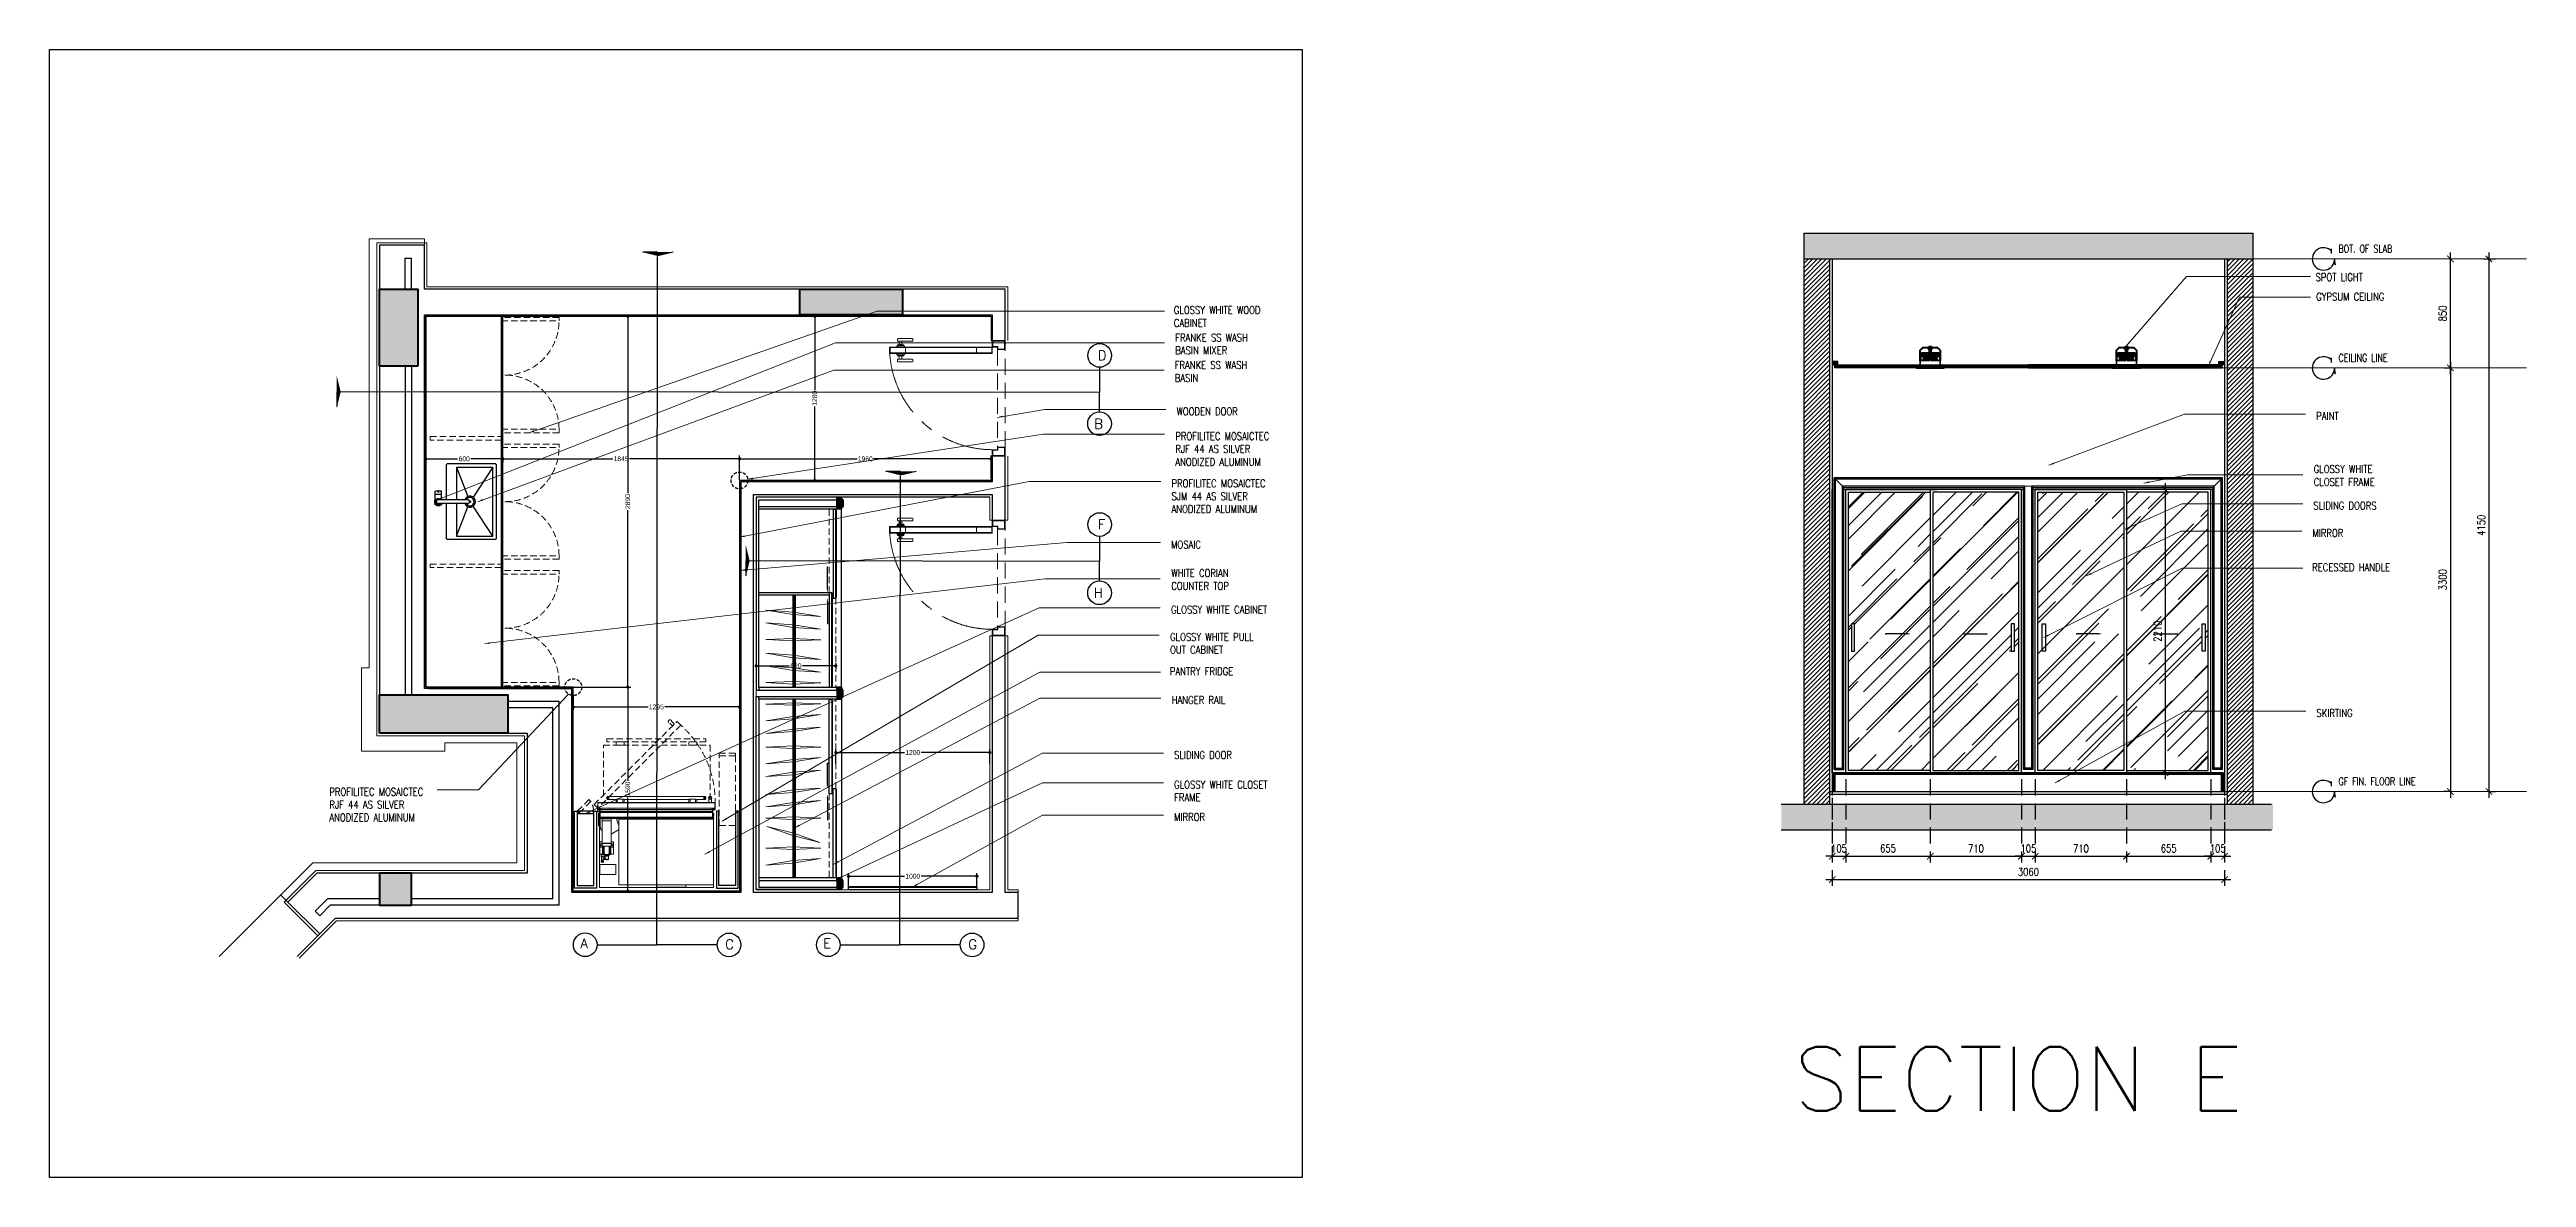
# Model space of a CAD drawing. Header units: inches. Extents: x -12478 to 399182, y -23212 to 525552.
# Drawn here: x 48146 to 67445, y -12085 to -3297 of the extents above; entities that cross this region are included whole.
import ezdxf
from ezdxf import colors
from ezdxf.entities.mleader import LeaderData, LeaderLine
from ezdxf.math import Vec2, Vec3

# ---------------------------------------------------------------- set-up
doc = ezdxf.new("R2010")
doc.units = ezdxf.units.IN
doc.header["$LTSCALE"] = 1000
doc.header["$MEASUREMENT"] = 0
for name, pattern in [('ACAD_ISO04W100', [30, 24, -3, 0, -3]), ('CENTER', [2, 1.25, -0.25, 0.25, -0.25]), ('DASHDOT', [1, 0.5, -0.25, 0, -0.25]), ('DASHED', [0.75, 0.5, -0.25]), ('HIDDEN', [0.375, 0.25, -0.125]), ('HIDDEN2', [0.1875, 0.125, -0.0625])]:
    doc.linetypes.add(name, pattern=pattern)
for name, color, linetype, lineweight in [('05 Menuiserie Vue', 4, 'Continuous', 25), ('06 Menuiserie Coupe', 113, 'Continuous', 25), ('10 Décors et Achures', 54, 'Continuous', 5), ('A-DOOR', 134, 'Continuous', 18), ('A-FLOR-TILE', 8, 'Continuous', 9), ('A-WALL-TILE', 8, 'Continuous', 9), ('Built-in', 253, 'HIDDEN', 0), ('CQ Furniture', 190, 'Continuous', 0), ('CQ Gypsum Hatch', 8, 'Continuous', 20), ('CQ Lighting', 5, 'Continuous', 0), ('Glass-Mirror', 4, 'Continuous', 0), ('ID-NOTES', 3, 'Continuous', 0), ('Sanitaire', 253, 'Continuous', 0), ('WOOD-HID', 8, 'HIDDEN', 18), ('XREF-V2-GF_COLS$0$A-COLS', 5, 'Continuous', 40), ('XREF-V2-GF_COLS$0$A-COLS-PATT', 252, 'Continuous', 20)]:
    doc.layers.add(name, color=color, linetype=linetype, lineweight=lineweight)
for name, color, linetype in [('8', 8, 'Continuous'), ('A-DIM', 9, 'Continuous'), ('A-Hidden', 8, 'HIDDEN'), ('A-TEXT', 7, 'Continuous'), ('A-WALL', 7, 'Continuous'), ('CQ Grg Gypsum', 41, 'Continuous'), ('CQ Light Elevation', 4, 'Continuous'), ('CQ SPOT DETAILS', 40, 'Continuous'), ('Layer1', 1, 'Continuous'), ('Layer3', 3, 'Continuous'), ('Layer7', 8, 'Continuous'), ('WOOD 01', 34, 'Continuous')]:
    doc.layers.add(name, color=color, linetype=linetype)
doc.styles.add('grid_250', font='romans.shx', dxfattribs={"width": 0.75, "height": 0.75})
doc.styles.add('ID-ROMANS', font='romans.shx', dxfattribs={"width": 0.8})
doc.styles.add('ROMANS', font='romans', dxfattribs={"height": 0.2})
doc.styles.get("Standard").update_dxf_attribs({"font": 'arial.ttf'})
doc.styles.add('STYL-CONCEPT', font='romans.shx')
doc.styles.add('ZZ-Dim All', font='romans.shx', dxfattribs={"width": 0.8})
doc.dimstyles.new('chester 25', dxfattribs={"dimscale": 0.25, "dimtxt": 150, "dimasz": 100, "dimexe": 100, "dimexo": 20, "dimgap": 40, "dimtad": 0, "dimdec": 0, "dimzin": 0, "dimdsep": 46, "dimtxsty": 'Standard', "dimblk": 'DOT', "dimcen": 100, "dimclrd": 1, "dimclre": 1, "dimclrt": 3, "dimadec": 0, "dimazin": 0, "dimtfac": 1, "dimtdec": 0, "dimtofl": 0, "dimtmove": 0, "dimatfit": 3, "dimfxl": 1, "dimtolj": 1, "dimtzin": 0, "dimlwd": -1, "dimarcsym": 0})
doc.dimstyles.new('DIM 0200', dxfattribs={"dimscale": 200, "dimtxt": 1, "dimasz": 0.8, "dimexe": 0.5, "dimexo": 1, "dimgap": 0.4, "dimtad": 1, "dimdec": 0, "dimrnd": 10, "dimdsep": 46, "dimtxsty": 'ZZ-Dim All', "dimblk1": 'ARCHTICK', "dimblk2": 'ARCHTICK', "dimsah": 1, "dimcen": 1, "dimdle": 0.5, "dimclrd": 256, "dimclre": 256, "dimclrt": 256, "dimadec": 0, "dimazin": 2, "dimtfac": 1, "dimtdec": 0, "dimtix": 1, "dimtmove": 2, "dimatfit": 2, "dimfxl": 1, "dimfxlon": 1, "dimtolj": 1, "dimtzin": 0, "dimlwd": -1, "dimlwe": -1, "dimarcsym": 0})
doc.dimstyles.new('DIM-100', dxfattribs={"dimscale": 50, "dimtxt": 1.25, "dimasz": 1, "dimexe": 1, "dimexo": 1, "dimgap": 0.6, "dimtad": 1, "dimdec": 0, "dimrnd": 5, "dimdsep": 46, "dimtxsty": 'ZZ-Dim All', "dimblk1": 'ARCHTICK', "dimblk2": 'ARCHTICK', "dimsah": 1, "dimcen": 1, "dimdle": 1, "dimclrd": 256, "dimclre": 8, "dimclrt": 256, "dimazin": 2, "dimtfac": 1, "dimtdec": 0, "dimtix": 1, "dimtmove": 2, "dimatfit": 2, "dimfxl": 0.1, "dimtolj": 1, "dimtzin": 0, "dimlwd": -1, "dimlwe": -1, "dimarcsym": 0})
pattern_1 = [(45, (14902.261, 1298.618), (-17.67767, 17.67767), [])]
pattern_2 = [(121.0285767, (-257584.001, -475856.105), (-5.35568947, -3.22165956), [])]
pattern_3 = [(45, (-5992.02, 6159.27), (212.132, 565.6854), [3750, -500, 1250, -250]), (45, (-5845.3, 6482.77), (-411.8897, 58.3363), [750, -82.5, 1500, -187.5]), (45, (-6053.89, 6397.92), (800.79843, 1037.6792), [2000, -350, 1000, -250])]
pattern_4 = [(225, (230.8526, -9.513), (3.5355339, -3.5355339), [])]

msp = doc.modelspace()

# ---------------------------------------------------------------- texts
at = {"layer": 'A-TEXT', "style": 'ROMANS'}
msp.add_text('SECTION E', height=500, dxfattribs=at).set_placement((61736.7, -11566.3, 0))
at = {"layer": 'Defpoints', "color": 1}
for tag, p, s, height, rotation in [('MODELNUMBER', (51175.3, -6819.6, 0), 'K-22972', 0.0267, 90), ('TRADENAME', (51175.4, -6819.6, 0), 'CRUE', 0.0267, 90), ('PRODUCT', (51175.4, -6819.6, 0), 'KITCHEN SINK FAUCET', 0.0267, 90), ('MODELNUMBER', (51432.1, -6819.5, 0), 'K-80169-1', 0.0193, 89.9671), ('TRADENAME', (51432.1, -6819.5, 0), 'VAULT', 0.0193, 89.9671), ('PRODUCT', (51432.2, -6819.5, 0), 'KITCHEN SINK', 0.0193, 89.9671), ('MATERIAL', (51432.2, -6819.5, 0), 'STAINLESS STEEL', 0.0193, 89.9671)]:
    msp.add_attdef(tag, p, s, height=height, rotation=rotation, dxfattribs=at)
at = {"layer": 'ID-NOTES', "style": 'grid_250', "width": 0.75}
for s, p in [('BOT. OF SLAB ', (65980.2, -4879.2, -536.9)), ('CEILING LINE', (65980.2, -5728.7, -536.9)), ('GF FIN. FLOOR LINE', (65980.2, -9029.2, -536.9))]:
    msp.add_text(s, height=60, rotation=360, dxfattribs=at).set_placement(p)
at = {"layer": 'ID-NOTES', "char_height": 60, "attachment_point": 1, "style": 'ID-ROMANS'}
for s, insert, width in [('SPOT LIGHT', (65801.8, -5040.3, 375.8), 771.843), ('GYPSUM CEILING', (65806.2, -5192.9, 0), 771.843), ('GLOSSY WHITE WOOD CABINET', (56906.1, -5297), 771.843), ('FRANKE SS WASH BASIN MIXER', (56917, -5511.2, -375.8), 647.663), ('FRANKE SS WASH BASIN ', (56913, -5725.4, -375.8), 647.663), ('\\pxt16;GLOSSY WHITE CLOSET FRAME', (65786.7, -6536.1, 375.9), 583.266), ('MOSAIC', (56884.9, -7123.5, 375.8), 647.663), ('RECESSED HANDLE ', (65775.4, -7300.6, 751.7), 771.843), ('WHITE CORIAN COUNTER TOP', (56886.2, -7346.4, -375.8), 647.663), ('PANTRY FRIDGE', (56874.9, -8110.9), 771.843)]:
    msp.add_mtext(s, dxfattribs=dict(at, insert=insert, width=width))
at = {"layer": 'ID-NOTES', "color": 3, "char_height": 60, "width": 815.203, "attachment_point": 1, "style": 'ID-ROMANS'}
for s, insert in [('\\pxt16;{\\C256;WOODEN DOOR}', (56926.7, -6086.7, 375.8)), ('\\pxql,t16;{\\C256;PAINT}', (65806.6, -6121.4, 1127.5)), ('\\pxql,t16;{\\C256;PROFILITEC MOSAICTEC RJF 44 AS SILVER ANODIZED ALUMINUM}', (56917.3, -6279.2, 375.8)), ('\\pxql,t16;{\\C256;PROFILITEC MOSAICTEC SJM 44 AS SILVER ANODIZED ALUMINUM}', (56887.8, -6647.2, 375.8)), ('\\pxt16;{\\C256;SLIDING DOORS}', (65784.7, -6820.6, 1127.5)), ('\\pxt16;{\\C256;MIRROR}', (65776.8, -7033.2, 1127.5)), ('\\pxt16;{\\C256;GLOSSY WHITE CABINET}', (56884.2, -7630.9, 375.8)), ('\\pxt16;{\\C256;GLOSSY WHITE PULL OUT CABINET}', (56876.3, -7843.5, 375.8)), ('\\pxt16;{\\C256;HANGER RAIL}', (56889.3, -8335.2, 375.8)), ('\\pxt16;{\\C256;SKIRTING}', (65808.6, -8436.6, 1127.5)), ('\\pxt16;{\\C256;SLIDING DOOR}', (56908.1, -8764, 375.8)), ('\\pxql,t16;{\\C256;PROFILITEC MOSAICTEC RJF 44 AS SILVER ANODIZED ALUMINUM}', (50326.2, -9050.3, 375.8)), ('\\pxt16;{\\C256;GLOSSY WHITE CLOSET FRAME}', (56908.1, -8994.1, 375.8)), ('\\pxt16;{\\C256;MIRROR}', (56908.1, -9246.9, 375.8))]:
    msp.add_mtext(s, dxfattribs=dict(at, insert=insert))
at = {"layer": 'Layer1', "char_height": 76.2, "rotation": 359.93373, "style": 'STYL-CONCEPT'}
for s, insert, attachment_point in [('D', (56312.8, -5641.1, 0), 1), ('B', (56353.5, -6251, 0), 9), ('F', (56312.8, -6958.5, 0), 1), ('H', (56353.5, -7568.4, 0), 9), ('A', (52342, -10298.9, 0), 9), ('E', (54235.7, -10298.9, 0), 9), ('C', (53410.4, -10231.2, 0), 1), ('G', (55304.1, -10231.2, 0), 1)]:
    msp.add_mtext_dynamic_manual_height_columns(s, width=60.245, gutter_width=45, heights=[0], dxfattribs=dict(at, insert=insert, attachment_point=attachment_point))

# ---------------------------------------------------------------- blocks, each defined once
blk = doc.blocks.new('_Dot')
at = {"color": 0, "linetype": 'ByBlock', "lineweight": -2}
blk.add_line((-0.5, 0), (-1, 0), dxfattribs=at)
at = {"color": 0, "linetype": 'ByBlock', "const_width": 0.5}
blk.add_lwpolyline([(-0.25, 0, 1), (0.25, 0, 1)], format="xyb", close=True, dxfattribs=at)
blk = doc.blocks.new('*D579')
at = {"layer": '8', "color": 1, "lineweight": -2, "transparency": 16777216}
for p, q in [((52227, -8334), (52227, -8444)), ((53522, -8334), (53522, -8444))]:
    blk.add_line(p, q, dxfattribs=at)
at = {"layer": '8', "color": 1, "transparency": 16777216}
for p, q in [((52252, -8419), (52810, -8419)), ((53497, -8419), (52939, -8419))]:
    blk.add_line(p, q, dxfattribs=at)
at = {"layer": 'Defpoints', "color": 0, "transparency": 16777216}
for p in [(52227, -8329, 0), (53522, -8329, 0), (53522, -8419)]:
    blk.add_point(p, dxfattribs=at)
at = {"layer": '8', "color": 1, "transparency": 16777216, "xscale": 25, "yscale": 25, "zscale": 25, "rotation": 180}
blk.add_blockref('_Dot', (52227, -8419), dxfattribs=at)
at = {"layer": '8', "color": 1, "transparency": 16777216, "xscale": 25, "yscale": 25, "zscale": 25}
blk.add_blockref('_Dot', (53522, -8419), dxfattribs=at)
at = {"layer": '8', "color": 3, "transparency": 16777216, "insert": (52874, -8419), "char_height": 37.5, "attachment_point": 5}
blk.add_mtext('\\A1;1295', dxfattribs=at)
blk = doc.blocks.new('*U120')
for p, q in [((350, 1000), (350, 200)), ((400, 1000), (350, 1000)), ((350, 1000), (400, 1000)), ((354, 996), (354, 204)), ((354, 996), (396, 996)), ((396, 204), (396, 996)), ((400, 200), (400, 1000)), ((400, 1000), (400, 1000)), ((354, 876), (396, 876)), ((350, 200), (400, 200))]:
    blk.add_line(p, q)
at = {"color": 253, "linetype": 'HIDDEN2'}
for p, q in [((380, 160), (-380, 160)), ((-380, 100), (380, 100))]:
    blk.add_line(p, q, dxfattribs=at)
at = {"flags": 128}
for points in [[(396, 876), (354, 876), (354, 996), (396, 996)], [(396, 204), (354, 204), (354, 324), (396, 324)]]:
    blk.add_lwpolyline(points, close=True, dxfattribs=at)
for points in [[(305, 936), (305, 824, -0.414214), (301, 820), (289, 820, -0.414214), (285, 824), (285, 936, -0.414214), (289, 940), (301, 940, -0.414214)], [(445, 936), (445, 824, 0.414214), (449, 820), (461, 820, 0.414214), (465, 824), (465, 936, 0.414214), (461, 940), (449, 940, 0.414214)]]:
    blk.add_lwpolyline(points, format="xyb", close=True)
for points in [[(331, 925), (305, 925), (305, 905), (331, 905)], [(337, 940), (332, 940), (332, 890), (337, 890)], [(350, 950), (350, 880), (340, 890), (340, 940)], [(400, 950), (400, 880), (410, 890), (410, 940)], [(413, 940), (418, 940), (418, 890), (413, 890)], [(419, 925), (445, 925), (445, 905), (419, 905)], [(-450, 200), (-400, 200), (-400, 160), (-380, 160), (-380, 100), (-450, 100)], [(-446, 196), (-404, 196), (-404, 156), (-384, 156), (-384, 104), (-446, 104)], [(450, 200), (400, 200), (400, 160), (380, 160), (380, 100), (450, 100)], [(446, 196), (404, 196), (404, 156), (384, 156), (384, 104), (446, 104)]]:
    blk.add_lwpolyline(points, close=True)
at = {"linetype": 'CENTER', "ltscale": 0.4}
blk.add_arc((402, 199), 802, 93.7386, 179.9566, dxfattribs=at)
blk = doc.blocks.new('*D580')
at = {"layer": '8', "color": 1, "lineweight": -2, "transparency": 16777216}
for p, q in [((54103, -5374), (54083, -5374)), ((54112, -6654), (54133, -6654))]:
    blk.add_line(p, q, dxfattribs=at)
at = {"layer": '8', "color": 1, "transparency": 16777216}
for p, q in [((54108, -5399), (54108, -5950)), ((54108, -6629), (54108, -6078))]:
    blk.add_line(p, q, dxfattribs=at)
at = {"layer": 'Defpoints', "color": 0, "transparency": 16777216}
for p in [(54108, -5374, 0), (54108, -5374), (54107, -6654, 0)]:
    blk.add_point(p, dxfattribs=at)
at = {"layer": '8', "color": 1, "transparency": 16777216, "xscale": 25, "yscale": 25, "zscale": 25}
for p, rotation in [((54108, -5374), 90), ((54108, -6654), 270)]:
    blk.add_blockref('_Dot', p, dxfattribs=dict(at, rotation=rotation))
at = {"layer": '8', "color": 3, "transparency": 16777216, "insert": (54108, -6014), "char_height": 37.5, "attachment_point": 5, "rotation": 90}
blk.add_mtext('\\A1;1280', dxfattribs=at)
blk = doc.blocks.new('*D581')
at = {"layer": '8', "color": 1, "lineweight": -2, "transparency": 16777216}
for p, q in [((51677, -6480), (51677, -6460)), ((53522, -6481), (53522, -6460))]:
    blk.add_line(p, q, dxfattribs=at)
at = {"layer": '8', "color": 1, "transparency": 16777216}
for p, q in [((51702, -6485), (52535, -6485)), ((53497, -6485), (52664, -6485))]:
    blk.add_line(p, q, dxfattribs=at)
at = {"layer": 'Defpoints', "color": 0, "transparency": 16777216}
for p in [(51677, -6485), (51677, -6485), (53522, -6486)]:
    blk.add_point(p, dxfattribs=at)
at = {"layer": '8', "color": 1, "transparency": 16777216, "xscale": 25, "yscale": 25, "zscale": 25, "rotation": 180}
blk.add_blockref('_Dot', (51677, -6485), dxfattribs=at)
at = {"layer": '8', "color": 1, "transparency": 16777216, "xscale": 25, "yscale": 25, "zscale": 25}
blk.add_blockref('_Dot', (53522, -6485), dxfattribs=at)
at = {"layer": '8', "color": 3, "transparency": 16777216, "insert": (52599, -6485), "char_height": 37.5, "attachment_point": 5}
blk.add_mtext('\\A1;1845', dxfattribs=at)
blk = doc.blocks.new('*D582')
at = {"layer": '8', "color": 1, "lineweight": -2, "transparency": 16777216}
for p, q in [((52085, -5374), (52676, -5374)), ((52070, -8264), (52676, -8264))]:
    blk.add_line(p, q, dxfattribs=at)
at = {"layer": '8', "color": 1, "transparency": 16777216}
for p, q in [((52651, -5399), (52651, -6753)), ((52651, -8239), (52651, -6886))]:
    blk.add_line(p, q, dxfattribs=at)
at = {"layer": 'Defpoints', "color": 0, "transparency": 16777216}
for p in [(52080, -5374, 0), (52651, -5374), (52065, -8264)]:
    blk.add_point(p, dxfattribs=at)
at = {"layer": '8', "color": 1, "transparency": 16777216, "xscale": 25, "yscale": 25, "zscale": 25}
for p, rotation in [((52651, -5374), 90), ((52651, -8264), 270)]:
    blk.add_blockref('_Dot', p, dxfattribs=dict(at, rotation=rotation))
at = {"layer": '8', "color": 3, "transparency": 16777216, "insert": (52651, -6819), "char_height": 37.5, "attachment_point": 5, "rotation": 90}
blk.add_mtext('\\A1;2890', dxfattribs=at)
blk = doc.blocks.new('*D583')
at = {"layer": '8', "color": 1, "lineweight": -2, "transparency": 16777216}
for p, q in [((53522, -6649), (53522, -6461)), ((55482, -6639), (55482, -6461))]:
    blk.add_line(p, q, dxfattribs=at)
at = {"layer": '8', "color": 1, "transparency": 16777216}
for p, q in [((53547, -6486), (54438, -6486)), ((55457, -6486), (54566, -6486))]:
    blk.add_line(p, q, dxfattribs=at)
at = {"layer": 'Defpoints', "color": 0, "transparency": 16777216}
for p in [(55482, -6486), (53522, -6654, 0), (55482, -6644, 0)]:
    blk.add_point(p, dxfattribs=at)
at = {"layer": '8', "color": 1, "transparency": 16777216, "xscale": 25, "yscale": 25, "zscale": 25, "rotation": 180}
blk.add_blockref('_Dot', (53522, -6486), dxfattribs=at)
at = {"layer": '8', "color": 1, "transparency": 16777216, "xscale": 25, "yscale": 25, "zscale": 25}
blk.add_blockref('_Dot', (55482, -6486), dxfattribs=at)
at = {"layer": '8', "color": 3, "transparency": 16777216, "insert": (54502, -6486), "char_height": 37.5, "attachment_point": 5}
blk.add_mtext('\\A1;1960', dxfattribs=at)
blk = doc.blocks.new('subzero-BI-36UG-S - RH top')
at = {"color": 7, "linetype": 'Continuous', "lineweight": 0}
for p, q in [((32.37, 29.88), (-2.57, 29.88)), ((-2.57, 29.88), (-2.57, 29.12)), ((26.43, 29.12), (-2.57, 29.12)), ((-2.57, 29.12), (-2.57, 8.94)), ((5.92, 29.84), (5.92, 29.12)), ((14.89, 29.84), (5.92, 29.84)), ((14.89, 29.84), (14.89, 29.12)), ((26.43, 29.12), (26.43, 8.94)), ((27.35, 25.9), (27.35, 22.85)), ((27.35, 25.9), (32.27, 25.9)), ((27.35, 22.85), (32.27, 22.85)), ((32.27, 25.9), (32.27, 22.85)), ((32.37, 29.88), (32.37, 8.84)), ((28.06, 17.55), (28.06, 19.6)), ((28.06, 17.55), (28.06, 17.22)), ((28.06, 17.55), (28.9, 17.55)), ((28.06, 16.9), (28.06, 17.22)), ((28.06, 16.9), (28.06, 16.57)), ((28.06, 15.95), (28.06, 16.57)), ((28.76, 16.57), (28.06, 16.57)), ((28.9, 19.65), (28.11, 19.65)), ((28.76, 15.9), (28.11, 15.9)), ((28.15, 17.15), (28.76, 17.15)), ((28.76, 16.96), (28.15, 16.96)), ((28.29, 17.1), (28.29, 17.01)), ((28.76, 17.1), (28.29, 17.1)), ((28.29, 17.01), (28.76, 17.01)), ((28.76, 17.2), (28.76, 16.38)), ((31.55, 17.2), (28.76, 17.2)), ((31.55, 16.38), (28.76, 16.38)), ((28.76, 16.36), (28.79, 9.44)), ((28.76, 16.36), (30.15, 16.36)), ((28.83, 16.38), (28.83, 16.36)), ((28.9, 19.82), (28.9, 17.2)), ((29.14, 19.82), (28.9, 19.82)), ((29.03, 19.64), (29.03, 19.54)), ((29.45, 19.64), (29.03, 19.64)), ((29.03, 19.54), (29.45, 19.54)), ((29.14, 19.77), (29.14, 19.82)), ((29.32, 19.82), (29.14, 19.82)), ((29.14, 19.77), (29.14, 19.64)), ((29.36, 19.77), (29.14, 19.77)), ((29.14, 19.77), (29.14, 19.77)), ((29.14, 19.3), (29.14, 17.2)), ((29.36, 19.3), (29.14, 19.3)), ((29.32, 19.77), (29.32, 19.82)), ((29.32, 19.82), (29.42, 19.82)), ((29.36, 19.77), (29.36, 19.64)), ((29.36, 19.77), (29.43, 19.77)), ((29.36, 17.2), (29.36, 19.3)), ((29.42, 20.04), (29.42, 19.87)), ((29.65, 20.04), (29.42, 20.04)), ((29.42, 19.87), (29.65, 19.87)), ((29.42, 19.82), (29.42, 19.77)), ((29.43, 19.82), (29.42, 19.82)), ((29.43, 19.82), (29.43, 19.77)), ((30.88, 19.82), (29.43, 19.82)), ((29.45, 20.07), (29.65, 20.07)), ((29.45, 19.54), (29.45, 19.64)), ((29.55, 20.29), (29.55, 20.26)), ((30.56, 20.29), (29.55, 20.29)), ((29.55, 20.26), (30.56, 20.26)), ((29.55, 20.14), (29.55, 20.11)), ((30.56, 20.14), (29.55, 20.14)), ((29.55, 20.11), (30.56, 20.11)), ((29.56, 20.3), (30.55, 20.3)), ((29.56, 20.3), (29.84, 20.3)), ((30.55, 20.25), (29.56, 20.25)), ((29.84, 20.25), (29.56, 20.25)), ((29.56, 20.15), (30.55, 20.15)), ((30.55, 20.1), (29.56, 20.1)), ((29.65, 21.2), (29.65, 20.31)), ((30.65, 21.2), (29.65, 21.2)), ((29.65, 20.31), (30.5, 20.31)), ((29.65, 20.24), (29.65, 20.16)), ((30.5, 20.24), (29.65, 20.24)), ((29.65, 20.16), (30.5, 20.16)), ((29.65, 20.09), (29.65, 19.84)), ((30.5, 20.09), (29.65, 20.09)), ((29.65, 19.84), (30.65, 19.84)), ((29.86, 21.41), (30.44, 21.41)), ((30.15, 16.36), (31.55, 16.36)), ((30.55, 20.3), (30.56, 20.3)), ((30.56, 20.25), (30.55, 20.25)), ((30.55, 20.15), (30.56, 20.15)), ((30.56, 20.1), (30.55, 20.1)), ((30.56, 20.26), (30.56, 20.29)), ((30.57, 20.29), (30.56, 20.29)), ((30.56, 20.26), (30.57, 20.26)), ((30.56, 20.11), (30.56, 20.14)), ((30.57, 20.14), (30.56, 20.14)), ((30.56, 20.11), (30.57, 20.11)), ((30.57, 20.26), (30.57, 20.29)), ((30.57, 20.11), (30.57, 20.14)), ((30.65, 20.5), (30.65, 21.2)), ((30.65, 19.84), (30.65, 19.93)), ((30.78, 20.46), (30.69, 20.46)), ((30.69, 19.96), (30.78, 19.96)), ((31.22, 21.35), (30.78, 21.34)), ((30.78, 21.25), (30.78, 21.34)), ((30.78, 21.25), (30.78, 20.51)), ((30.78, 19.92), (30.78, 20.51)), ((30.78, 19.92), (30.78, 19.83)), ((31.53, 19.83), (30.78, 19.83)), ((30.86, 19.64), (30.86, 19.54)), ((31.27, 19.64), (30.86, 19.64)), ((30.86, 19.54), (31.27, 19.54)), ((30.88, 19.77), (30.88, 19.82)), ((30.89, 19.82), (30.88, 19.82)), ((30.88, 19.77), (30.94, 19.77)), ((30.89, 19.77), (30.89, 19.82)), ((30.89, 19.82), (30.98, 19.82)), ((30.94, 19.64), (30.94, 19.77)), ((31.16, 19.77), (30.94, 19.77)), ((30.94, 19.3), (30.94, 17.2)), ((31.16, 19.3), (30.94, 19.3)), ((30.98, 19.82), (30.98, 19.77)), ((31.17, 19.82), (30.98, 19.82)), ((31.07, 22.15), (31.09, 21.92)), ((31.9, 22.15), (31.07, 22.15)), ((31.87, 21.92), (31.09, 21.92)), ((31.09, 21.92), (31.13, 21.88)), ((31.13, 21.88), (31.13, 21.71)), ((31.84, 21.88), (31.13, 21.88)), ((31.84, 21.71), (31.13, 21.71)), ((31.15, 21.71), (31.15, 21.7)), ((31.2, 21.7), (31.15, 21.7)), ((31.16, 19.64), (31.16, 19.77)), ((31.16, 19.77), (31.17, 19.77)), ((31.16, 17.2), (31.16, 19.3)), ((31.17, 19.82), (31.17, 19.77)), ((31.4, 19.82), (31.17, 19.82)), ((31.2, 21.71), (31.2, 21.53)), ((31.2, 21.53), (31.77, 21.53)), ((31.75, 21.5), (31.22, 21.5)), ((31.22, 21.5), (31.22, 21.35)), ((31.22, 20.51), (31.22, 21.25)), ((31.27, 19.54), (31.27, 19.64)), ((31.4, 17.2), (31.4, 19.82)), ((32.19, 19.65), (31.4, 19.65)), ((31.4, 17.55), (32.24, 17.55)), ((31.48, 16.36), (31.48, 16.38)), ((31.52, 9.44), (31.55, 16.36)), ((31.53, 19.83), (31.53, 19.92)), ((31.53, 19.91), (31.83, 19.91)), ((31.55, 16.38), (31.55, 17.2)), ((31.55, 17.15), (32.15, 17.15)), ((32.02, 17.1), (31.55, 17.1)), ((31.55, 17.01), (32.02, 17.01)), ((32.15, 16.96), (31.55, 16.96)), ((32.24, 16.57), (31.55, 16.57)), ((31.55, 15.9), (32.19, 15.9)), ((31.69, 21.15), (31.7, 21.15)), ((31.7, 21.15), (31.74, 21.15)), ((31.73, 21.15), (31.73, 20.59)), ((31.73, 20.59), (31.74, 20.59)), ((31.74, 21.15), (31.74, 20.59)), ((31.74, 20.59), (31.76, 20.59)), ((31.83, 20.51), (31.74, 20.51)), ((31.75, 21.44), (31.75, 21.5)), ((31.75, 21.44), (31.76, 21.44)), ((31.75, 21.17), (31.75, 21.15)), ((31.75, 21.11), (31.75, 21.17)), ((31.75, 21.15), (31.75, 21.15)), ((31.75, 21.14), (31.75, 21.11)), ((31.75, 21.14), (31.75, 21.14)), ((31.75, 21.09), (31.75, 21.1)), ((31.75, 21.04), (31.76, 21.04)), ((31.75, 21.03), (31.75, 21.04)), ((31.75, 21.03), (31.75, 21.03)), ((31.75, 21), (31.76, 21)), ((31.75, 20.95), (31.75, 20.97)), ((31.75, 20.97), (31.75, 20.95)), ((31.75, 20.97), (31.75, 20.97)), ((31.75, 20.95), (31.75, 20.95)), ((31.75, 20.93), (31.75, 20.9)), ((31.75, 20.87), (31.75, 20.93)), ((31.75, 20.9), (31.75, 20.9)), ((31.75, 20.89), (31.75, 20.87)), ((31.75, 20.89), (31.75, 20.89)), ((31.75, 20.85), (31.75, 20.86)), ((31.75, 20.8), (31.76, 20.8)), ((31.75, 20.79), (31.75, 20.8)), ((31.75, 20.79), (31.75, 20.79)), ((31.75, 20.51), (31.75, 20.59)), ((31.76, 21.15), (31.76, 21.44)), ((31.76, 21.1), (31.76, 21.14)), ((31.76, 21.04), (31.76, 21.09)), ((31.76, 21), (31.76, 21.03)), ((31.76, 20.9), (31.76, 20.95)), ((31.76, 20.86), (31.76, 20.89)), ((31.76, 20.8), (31.76, 20.85)), ((31.76, 20.77), (31.76, 20.79)), ((31.76, 20.67), (31.76, 20.76)), ((31.76, 20.59), (31.76, 20.66)), ((31.77, 21.53), (31.77, 21.71)), ((31.82, 21.7), (31.77, 21.7)), ((31.82, 21.7), (31.82, 21.71)), ((31.83, 19.91), (31.83, 20.51)), ((31.84, 21.88), (31.87, 21.92)), ((31.84, 21.71), (31.84, 21.88)), ((31.87, 21.92), (31.9, 22.15)), ((32.02, 17.01), (32.02, 17.1)), ((32.24, 17.55), (32.24, 19.6)), ((32.24, 17.55), (32.24, 17.22)), ((32.24, 17.22), (32.24, 16.9)), ((32.24, 16.9), (32.24, 16.57)), ((32.24, 15.95), (32.24, 16.57)), ((-2.85, 8.63), (-2.85, 8.6)), ((-2.85, 8.63), (-2.66, 8.63)), ((-2.66, 8.6), (-2.85, 8.6)), ((-2.57, 8.84), (-2.66, 8.84)), ((-2.66, 8.84), (-2.66, 8.78)), ((-2.66, 8.56), (-2.66, 8.78)), ((-2.56, 8.78), (-2.66, 8.78)), ((-2.66, 7.3), (-2.66, 7.86)), ((-2.64, 8.55), (-2.65, 8.55)), ((-2.65, 7.87), (-2.64, 7.87)), ((-2.63, 7.88), (-2.63, 8.54)), ((26.43, 8.94), (-2.57, 8.94)), ((-2.57, 8.94), (-2.57, 8.84)), ((-2.56, 8.83), (-2.56, 8.78)), ((-2.56, 8.78), (-2.56, 7.34)), ((-2.45, 8.82), (-2.45, 6.09)), ((-2.35, 8.82), (-2.45, 8.82)), ((-2.35, 6.09), (-2.35, 8.82)), ((32.15, 8.74), (-2.35, 8.74)), ((32.15, 8.67), (-2.35, 8.67)), ((32.15, 8.65), (-2.35, 8.65)), ((-2.35, 8.62), (32.15, 8.62)), ((32.15, 8.62), (-2.35, 8.62)), ((32.15, 8.52), (-2.35, 8.52)), ((32.15, 8.52), (-2.35, 8.52)), ((32.15, 8.5), (-2.35, 8.5)), ((32.15, 8.47), (-2.35, 8.47)), ((-2.35, 8.4), (32.15, 8.4)), ((32.15, 8.34), (-2.35, 8.34)), ((26.43, 10.97), (27.13, 8.88)), ((28.77, 13.59), (26.58, 12.22)), ((28.75, 8.82), (29, 8.74)), ((28.75, 8.82), (30.15, 8.82)), ((31.52, 9.44), (28.79, 9.44)), ((30.15, 8.82), (31.55, 8.82)), ((31.31, 8.74), (31.55, 8.82)), ((32.04, 11.78), (31.54, 12.58)), ((32.11, 8.74), (32.11, 11.51)), ((32.15, 8.82), (32.25, 8.82)), ((32.15, 8.69), (32.15, 8.82)), ((32.15, 8.69), (32.25, 8.69)), ((32.15, 8.69), (32.15, 6.09)), ((32.25, 8.69), (32.25, 8.82)), ((32.25, 6.09), (32.25, 8.69)), ((32.37, 8.83), (32.37, 8.78)), ((32.47, 8.78), (32.37, 8.78)), ((32.37, 8.78), (32.37, 8.06)), ((32.44, 8.06), (32.37, 8.06)), ((32.37, 8.06), (32.37, 7.98)), ((32.44, 7.98), (32.37, 7.98)), ((32.37, 7.34), (32.37, 7.98)), ((32.47, 8.84), (32.38, 8.84)), ((32.44, 8.54), (32.44, 8.06)), ((32.44, 8.06), (32.44, 7.98)), ((32.44, 7.98), (32.44, 7.88)), ((32.46, 8.55), (32.45, 8.55)), ((32.45, 7.87), (32.46, 7.87)), ((32.47, 10.99), (32.63, 10.99)), ((32.47, 10.74), (32.47, 10.99)), ((32.63, 10.74), (32.47, 10.74)), ((32.47, 10.74), (32.47, 8.84)), ((32.47, 8.84), (32.47, 8.78)), ((32.47, 8.78), (32.47, 8.56)), ((32.47, 8.56), (32.47, 7.86)), ((32.47, 7.86), (32.47, 7.3)), ((32.63, 10.99), (32.63, 10.74)), ((32.63, 10.74), (32.63, 7.27)), ((32.63, 8.63), (32.65, 8.63)), ((32.65, 8.6), (32.63, 8.6)), ((32.65, 8.63), (32.65, 8.6)), ((-3.1, 5.92), (-3.1, 6.09)), ((-3.1, 6.09), (-2.35, 6.09)), ((-3.1, 5.58), (-3.1, 5.54)), ((-3.09, 5.58), (-3.1, 5.58)), ((-3.1, 5.55), (-3.1, 5.55)), ((-3.1, 3.95), (-3.1, 5.54)), ((-3.07, 5.59), (-3.07, 3.9)), ((-3.07, 3.9), (-3.07, 5.59)), ((-3.04, 5.54), (-3.04, 3.95)), ((32.84, 5.54), (-3.04, 5.54)), ((32.84, 3.95), (-3.04, 3.95)), ((32.84, 5.6), (-3.03, 5.6)), ((32.84, 3.89), (-3.03, 3.89)), ((-3.01, 5.67), (-2.31, 5.67)), ((-3.01, 5.64), (-3.01, 5.67)), ((-3.01, 5.6), (-3.01, 5.64)), ((-3.01, 5.64), (-2.31, 5.64)), ((-3.01, 5.6), (-2.31, 5.6)), ((-2.38, 5.91), (-2.66, 5.91)), ((-2.45, 7.24), (-2.6, 7.24)), ((-2.56, 7.34), (-2.45, 7.34)), ((32.15, 6.87), (-2.35, 6.87)), ((32.15, 6.81), (-2.35, 6.81)), ((32.15, 6.74), (-2.35, 6.74)), ((32.15, 6.71), (-2.35, 6.71)), ((-2.35, 6.69), (32.15, 6.69)), ((32.15, 6.69), (-2.35, 6.69)), ((32.15, 6.57), (-2.35, 6.57)), ((32.15, 6.55), (-2.35, 6.55)), ((-2.35, 6.55), (-2.35, 6.09)), ((-2.35, 5.94), (-2.35, 6.09)), ((-2.35, 6.09), (-2.35, 5.96)), ((32.15, 6.09), (-2.35, 6.09)), ((32.15, 5.96), (-2.35, 5.96)), ((32.15, 5.94), (-2.35, 5.94)), ((-2.31, 5.67), (-2.31, 5.64)), ((-2.31, 5.64), (-2.31, 5.6)), ((-2.16, 5.94), (-2.16, 5.82)), ((-2.16, 5.94), (-2.16, 5.79)), ((-2.16, 5.79), (-2.12, 5.79)), ((-2.12, 5.94), (-2.12, 5.82)), ((-2.12, 5.94), (-2.12, 5.79)), ((-2.12, 5.94), (-2.12, 5.79)), ((-1.97, 2.77), (-1.97, 3.89)), ((-1.96, 2.77), (-1.97, 2.77)), ((-1.22, 2.77), (-1.24, 2.77)), ((-1.22, 2.77), (-1.22, 3.89)), ((-0.25, 2.45), (-0.25, 2.7)), ((-0.25, 2.2), (-0.25, 2.45)), ((0, 2.45), (0, 2.95)), ((0.32, 2.95), (0, 2.95)), ((0, 1.95), (0, 2.45)), ((0, 1.95), (0.32, 1.95)), ((0.32, 1.95), (0.32, 2.95)), ((0.32, 2.45), (0.32, 2.95)), ((2.53, 2.95), (0.32, 2.95)), ((0.32, 2.89), (0.32, 2.89)), ((0.32, 1.95), (0.32, 2.45)), ((0.32, 2.02), (0.32, 2.02)), ((0.32, 1.95), (29.48, 1.95)), ((2.53, 3.89), (2.53, 2.95)), ((2.9, 2.8), (2.8, 2.8)), ((2.9, 2.8), (2.9, 3.89)), ((2.9, 2.8), (4.59, 2.8)), ((4.59, 2.8), (4.59, 3.89)), ((4.7, 2.8), (4.59, 2.8)), ((24.84, 2.95), (4.96, 2.95)), ((4.97, 2.95), (4.97, 3.89)), ((24.84, 3.89), (24.84, 2.95)), ((25.21, 2.8), (25.11, 2.8)), ((25.21, 2.8), (25.21, 3.89)), ((25.21, 2.8), (26.9, 2.8)), ((26.9, 2.8), (26.9, 3.89)), ((27.01, 2.8), (26.9, 2.8)), ((27.28, 2.95), (27.28, 3.89)), ((29.48, 2.95), (27.28, 2.95)), ((27.9, 5.94), (27.9, 5.6)), ((29.48, 1.95), (29.48, 2.95)), ((29.49, 2.89), (29.48, 2.89)), ((29.48, 2.02), (29.49, 2.02)), ((29.81, 2.95), (29.49, 2.95)), ((29.49, 2.95), (29.49, 2.45)), ((29.49, 2.45), (29.49, 1.95)), ((29.49, 1.95), (29.81, 1.95)), ((29.81, 2.95), (29.81, 2.45)), ((29.81, 2.45), (29.81, 1.95)), ((30.06, 2.7), (30.06, 2.45)), ((30.06, 2.45), (30.06, 2.2)), ((31.95, 5.88), (31.95, 5.94)), ((31.97, 5.8), (31.97, 5.94)), ((32.15, 6.09), (32.15, 6.55)), ((32.15, 6.09), (32.15, 5.94)), ((32.15, 6.09), (32.9, 6.09)), ((32.15, 6.09), (32.15, 5.96)), ((32.15, 5.64), (32.81, 5.64)), ((32.47, 5.91), (32.18, 5.91)), ((32.6, 5.63), (32.2, 5.63)), ((32.25, 7.34), (32.37, 7.34)), ((32.41, 7.24), (32.25, 7.24)), ((32.32, 6.11), (32.25, 6.14)), ((32.27, 6.09), (32.25, 6.1)), ((32.32, 7.03), (32.48, 7.03)), ((32.32, 7.03), (32.32, 6.24)), ((32.32, 6.24), (32.48, 6.24)), ((32.32, 6.09), (32.32, 6.24)), ((32.46, 7.25), (32.37, 7.17)), ((32.37, 7.16), (32.37, 7.24)), ((32.37, 7.17), (32.49, 7.05)), ((32.4, 5.91), (32.97, 5.58)), ((32.46, 7.25), (32.57, 7.14)), ((32.47, 7.3), (32.47, 7.27)), ((32.47, 7.27), (32.63, 7.27)), ((32.48, 7.03), (32.48, 6.24)), ((33, 6.56), (32.48, 6.56)), ((32.48, 6.24), (32.48, 6.09)), ((32.57, 7.14), (32.49, 7.05)), ((32.73, 5.6), (32.81, 5.6)), ((32.81, 5.6), (32.81, 5.64)), ((32.84, 3.95), (32.84, 5.54)), ((32.87, 5.59), (32.87, 3.9)), ((32.87, 3.9), (32.87, 5.59)), ((32.9, 6.09), (32.9, 5.92)), ((32.9, 5.62), (32.9, 5.92)), ((32.97, 5.73), (32.9, 5.77)), ((32.96, 5.69), (32.9, 5.72)), ((32.9, 5.33), (32.9, 5.55)), ((32.9, 5.55), (32.9, 5.55)), ((32.9, 5.54), (32.9, 3.95)), ((32.9, 4.59), (32.9, 5.33)), ((32.9, 4.05), (32.9, 4.59)), ((32.9, 4.05), (32.9, 4.05)), ((32.9, 4.05), (32.9, 4.02)), ((32.9, 4.02), (32.9, 4.02)), ((33.02, 5.69), (32.96, 5.69)), ((33.02, 5.73), (32.97, 5.73)), ((33.02, 5.73), (33.02, 6.54)), ((33.02, 5.73), (33.02, 5.69)), ((33.02, 5.51), (33.02, 5.69)), ((33.02, 5.07), (33.02, 5.5))]:
    blk.add_line(p, q, dxfattribs=at)
for points in [[(28.06, 17.22), (28.07, 17.18), (28.1, 17.16), (28.11, 17.16), (28.15, 17.15)], [(28.15, 16.96), (28.11, 16.96), (28.08, 16.94), (28.06, 16.91), (28.06, 16.9)], [(30.65, 19.93), (30.65, 19.93), (30.64, 19.96), (30.62, 20.02), (30.59, 20.1), (30.58, 20.2), (30.58, 20.28), (30.6, 20.36), (30.62, 20.43), (30.64, 20.48), (30.65, 20.5), (30.65, 20.5), (30.65, 20.5), (30.65, 20.5)], [(30.69, 20.46), (30.69, 20.46), (30.68, 20.45), (30.65, 20.4), (30.65, 20.4), (30.63, 20.34), (30.61, 20.27), (30.61, 20.2), (30.62, 20.12), (30.62, 20.11), (30.65, 20.04), (30.67, 19.99), (30.69, 19.97), (30.69, 19.97)], [(30.69, 20.46), (30.69, 20.46), (30.68, 20.47), (30.68, 20.47)], [(30.78, 21.25), (30.88, 21.25), (31.22, 21.25)], [(31.22, 21.25), (31.23, 21.26), (31.23, 21.28), (31.23, 21.3), (31.23, 21.32), (31.22, 21.33), (31.22, 21.34), (31.22, 21.35), (31.22, 21.35)], [(31.22, 20.51), (31.23, 20.51), (31.26, 20.48), (31.31, 20.44), (31.38, 20.39), (31.43, 20.37), (31.48, 20.36), (31.52, 20.37), (31.58, 20.39), (31.66, 20.45), (31.72, 20.49), (31.74, 20.51), (31.74, 20.51)], [(31.75, 21.17), (31.75, 21.17), (31.75, 21.17)], [(31.75, 21.15), (31.76, 21.15), (31.76, 21.15)], [(31.76, 21.14), (31.76, 21.14), (31.75, 21.14)], [(31.75, 21.11), (31.75, 21.11), (31.75, 21.11)], [(31.75, 21.04), (31.75, 21.03), (31.75, 21.03)], [(31.75, 21.04), (31.75, 21.04), (31.76, 21.04), (31.76, 21.04)], [(31.76, 20.95), (31.76, 20.95), (31.75, 20.95)], [(31.75, 20.93), (31.75, 20.93), (31.75, 20.93)], [(31.75, 20.9), (31.76, 20.9), (31.76, 20.9)], [(31.76, 20.89), (31.76, 20.89), (31.75, 20.89)], [(31.75, 20.87), (31.75, 20.87), (31.75, 20.87)], [(31.75, 20.8), (31.75, 20.79), (31.75, 20.79)], [(31.75, 20.8), (31.75, 20.8), (31.76, 20.8), (31.76, 20.8)], [(31.75, 20.71), (31.75, 20.7), (31.75, 20.68), (31.76, 20.67), (31.76, 20.67), (31.76, 20.67)], [(32.15, 17.15), (32.19, 17.16), (32.23, 17.18), (32.24, 17.21), (32.24, 17.22)], [(32.24, 16.9), (32.24, 16.91), (32.22, 16.94), (32.19, 16.96), (32.15, 16.96)], [(4.7, 2.8), (4.78, 2.83), (4.87, 2.88), (4.91, 2.91), (4.95, 2.93), (4.97, 2.95), (4.96, 2.95)], [(27.01, 2.8), (27.1, 2.83), (27.18, 2.88), (27.23, 2.91), (27.26, 2.93), (27.28, 2.95), (27.28, 2.95)], [(32.97, 5.73), (32.97, 5.73), (32.97, 5.73), (32.97, 5.72), (32.97, 5.72), (32.97, 5.71), (32.96, 5.7), (32.96, 5.7), (32.96, 5.69)]]:
    blk.add_lwpolyline(points, dxfattribs=at)
for radius in [0.5, 0.25]:
    blk.add_circle((-1.6, 2.43), radius, dxfattribs=at)
for centre, radius, start, end in [((28.11, 19.6), 0.05, 90, 180), ((28.11, 15.95), 0.05, 180, 270), ((28, 16.53), 0.637, 63.23612, 76.14293), ((28, 17.58), 0.637, 283.85707, 296.76388), ((28.84, 19.3), 0.3, 0, 50.78823), ((29.69, 19.31), 0.329, 136.91393, 181.33762), ((29.37, 19.87), 0.05, 270, 0), ((29.45, 20.04), 0.03, 90, 180), ((29.56, 20.29), 0.01, 90, 180), ((29.56, 20.26), 0.01, 180, 270), ((29.56, 20.14), 0.01, 90, 180), ((29.56, 20.11), 0.01, 180, 270), ((29.64, 20.31), 0.01, 270, 0), ((29.64, 20.24), 0.01, 0, 90), ((29.64, 20.16), 0.01, 270, 0), ((29.64, 20.09), 0.01, 0, 90), ((29.64, 19.84), 0.015, 270, 0), ((29.86, 21.2), 0.21, 90, 180), ((30.44, 21.2), 0.21, 0, 90), ((30.51, 20.3), 0.00891, 171.71464, 258.06974), ((30.5, 20.29), 0.0194, 28.50657, 83.59475), ((30.51, 20.24), 0.00891, 101.92256, 188.28675), ((30.5, 20.26), 0.0194, 276.41007, 331.48238), ((30.51, 20.15), 0.00891, 171.71464, 258.06974), ((30.5, 20.14), 0.0194, 28.52133, 83.58), ((30.51, 20.09), 0.00891, 101.93026, 188.28536), ((30.5, 20.11), 0.0194, 276.41154, 331.48713), ((30.55, 20.29), 0.00888, 351.21368, 76.88942), ((30.55, 20.26), 0.00888, 283.11802, 8.77888), ((30.55, 20.14), 0.00888, 351.22112, 76.88198), ((30.55, 20.11), 0.00888, 283.11058, 8.78632), ((30.56, 20.29), 0.01, 0, 90), ((30.56, 20.26), 0.01, 270, 0), ((30.56, 20.14), 0.01, 0, 90), ((30.56, 20.11), 0.01, 270, 0), ((30.68, 20.5), 0.0265, 170.02227, 203.03862), ((30.69, 19.93), 0.0331, 89.39887, 177.81088), ((30.67, 19.84), 0.015, 180, 270), ((30.69, 20.5), 0.0328, 196.52311, 249.00298), ((30.62, 19.31), 0.322, 358.1397, 43.60875), ((31.46, 19.3), 0.3, 129.21177, 180), ((31.2, 21.5), 0.025, 0, 87.70756), ((31.77, 21.5), 0.025, 92.29244, 180), ((31.77, 21.09), 0.0133, 136.55661, 178.00411), ((31.74, 23.48), 2.39, 270.20643, 270.31221), ((31.77, 24.17), 3.08, 269.71496, 269.7969), ((31.77, 24.73), 3.7, 269.7218, 269.79006), ((31.76, 21.03), 0.00279, 197.86411, 256.19673), ((31.79, 20.99), 0.0416, 156.61108, 184.36797), ((31.84, 20.98), 0.0874, 166.99456, 184.61984), ((32.55, 20.97), 0.801, 178.47719, 180.16911), ((31.75, 22.59), 1.64, 270.19536, 270.29184), ((31.77, 20.85), 0.0133, 136.55119, 178.00399), ((31.74, 23.24), 2.39, 270.20643, 270.31221), ((31.77, 23.93), 3.08, 269.71496, 269.7969), ((31.74, 18.4), 2.39, 89.68779, 89.79357), ((31.76, 20.79), 0.00278, 197.86124, 256.23582), ((31.87, 20.73), 0.123, 161.94534, 187.9033), ((32.22, 20.7), 0.464, 173.21146, 178.90701), ((32.17, 20.72), 0.415, 181.46852, 188.91966), ((31.64, 20.99), 0.119, 357.23652, 7.15132), ((31.62, 20.98), 0.139, 355.97404, 7.37738), ((32.3, 16.54), 0.631, 103.80205, 116.8189), ((32.3, 17.58), 0.631, 243.1811, 256.19795), ((32.19, 19.6), 0.05, 0, 90), ((32.19, 15.95), 0.05, 270, 0), ((-2.65, 8.56), 0.01, 180, 270), ((-2.65, 7.86), 0.01, 90, 180), ((-2.64, 8.54), 0.01, 0, 90), ((-2.64, 7.88), 0.01, 270, 0), ((-2.57, 8.83), 0.005, 0, 89.99728), ((26.84, 11.8), 0.5, 122.01841, 145.89383), ((26.65, 8.72), 0.5, 2.53876, 18.45201), ((23.17, 9.42), 5.61, 353.85807, 0.25), ((37.13, 9.42), 5.61, 179.75, 186.14193), ((31.61, 11.51), 0.5, 0, 32.13092), ((32.38, 8.83), 0.005, 89.99221, 180), ((32.45, 8.54), 0.01, 90, 180), ((32.45, 7.88), 0.01, 180, 270), ((32.46, 8.56), 0.01, 270, 0), ((32.46, 7.86), 0.01, 0, 90), ((-3.04, 5.92), 0.06, 180, 285.86387), ((-3.01, 5.58), 0.09, 90, 180), ((-3.01, 5.55), 0.09, 90, 180), ((-3.03, 5.54), 0.062, 121.07295, 180), ((-3.03, 3.95), 0.062, 180, 238.92705), ((-3.03, 5.54), 0.062, 90, 121.07295), ((-3.03, 5.54), 0.062, 90, 121.07295), ((-3.1, 5.54), 0.062, 0, 58.92705), ((-3.1, 3.95), 0.062, 301.07295, 0), ((-3.03, 3.95), 0.062, 238.92705, 270), ((-3.03, 3.95), 0.062, 238.92705, 270), ((-2.66, 4.59), 1.32, 90, 105.86387), ((-3.01, 5.55), 0.054, 90, 101.69415), ((-2.6, 7.3), 0.06, 180, 270), ((-2.38, 5.94), 0.03, 270, 0), ((-2.31, 5.82), 0.152, 270, 0), ((-2.31, 5.79), 0.188, 270, 0), ((-2.31, 5.79), 0.152, 270, 0), ((-2.31, 5.79), 0.19, 275.51391, 0), ((-2.31, 5.82), 0.19, 352.79569, 0), ((0, 2.7), 0.25, 90, 180), ((0, 2.2), 0.25, 180, 270), ((3.15, 3.73), 0.996, 231.68642, 249.47096), ((25.46, 3.73), 0.996, 231.68652, 249.47086), ((32.2, 7.93), 4, 209.89728, 215.65117), ((29.81, 2.7), 0.25, 0, 90), ((29.81, 2.2), 0.25, 270, 0), ((32.2, 5.88), 0.25, 180, 270), ((32.18, 5.94), 0.03, 180, 270), ((32.51, 7.03), 0.192, 135, 180), ((32.41, 7.3), 0.06, 270, 0), ((32.44, 7.27), 0.028, 315, 0), ((32.47, 4.59), 1.32, 74.13613, 90), ((32.51, 7.03), 0.028, 135, 179.98541), ((32.44, 7.27), 0.192, 315, 0), ((32.6, 5.33), 0.3, 63.67123, 90), ((32.81, 5.55), 0.09, 0, 90), ((32.81, 5.55), 0.054, 78.30585, 90), ((32.84, 5.92), 0.06, 254.13613, 0), ((32.84, 5.54), 0.062, 58.92705, 90), ((32.84, 5.54), 0.062, 58.92705, 90), ((32.91, 5.54), 0.062, 121.07295, 180), ((32.91, 3.95), 0.062, 180, 238.92705), ((32.84, 3.95), 0.062, 270, 301.07295), ((32.84, 3.95), 0.062, 270, 301.07295), ((32.84, 5.54), 0.062, 0, 58.92705), ((32.84, 3.95), 0.062, 301.07295, 0), ((32.6, 5.33), 0.3, 0, 3.30843), ((32.58, 5.07), 0.438, 317.07629, 0), ((32.47, 4.59), 0.438, 357.26204, 0), ((32.92, 5.5), 0.1, 0, 60), ((33, 6.54), 0.02, 0, 90)]:
    blk.add_arc(centre, radius, start, end, dxfattribs=at)
for centre, major_axis, ratio, start_param, end_param in [((28.92, 20.21), (17.19, 0), 0.017455, 1.436424, 1.46225), ((23.34, 20.21), (68.75, 0), 0.004363, 4.820935, 4.831805), ((31.48, 21.44), (0, 0.455), 0.57735, 4.032674, 4.712389), ((31.48, 21.44), (0, 0.472), 0.57735, 4.061989, 4.712389), ((31.48, 21.13), (0, 21.65), 0.012586, 4.704178, 4.705036)]:
    blk.add_ellipse(centre, major_axis=major_axis, ratio=ratio, start_param=start_param, end_param=end_param, dxfattribs=at)
blk = doc.blocks.new('fridge+freezer drawer')
at = {"layer": 'Built-in', "linetype": 'HIDDEN2', "lineweight": 0, "ltscale": 0.4}
for points in [[(4420, 2345), (5066, 2992), (5095, 2963), (4449, 2316)], [(4520, 2857), (5290, 2857), (5290, 2832), (4520, 2832)], [(4653, 2832), (4591, 2832), (4591, 2808), (4653, 2808)], [(5220, 2832), (5158, 2832), (5158, 2808), (5220, 2808)]]:
    blk.add_lwpolyline(points, close=True, dxfattribs=at)
blk.add_lwpolyline([(5044, 2972), (5030, 2959), (5010, 2979, -2.303389), (5024, 2992, -0.661259), (5024, 2993), (5044, 2973)], format="xyb", dxfattribs=at)
blk.add_lwpolyline([(4492, 2409), (4492, 2808), (5324, 2808), (5324, 2409)], dxfattribs=at)
blk.add_arc((4566, 2367), 797, 358.4269, 48.3546, dxfattribs=at)
at = {"lineweight": 0, "xscale": 25.4, "yscale": 25.4, "zscale": 25.4, "rotation": 180}
blk.add_blockref('subzero-BI-36UG-S - RH top', (5284, 2458), dxfattribs=at)
blk = doc.blocks.new('*D643')
at = {"layer": '8', "color": 1, "lineweight": -2, "transparency": 16777216}
for p, q in [((51077, -6481), (51077, -6461)), ((51677, -6491), (51677, -6511))]:
    blk.add_line(p, q, dxfattribs=at)
at = {"layer": '8', "color": 1, "transparency": 16777216}
for p, q in [((51102, -6486), (51325, -6486)), ((51652, -6486), (51428, -6486))]:
    blk.add_line(p, q, dxfattribs=at)
at = {"layer": 'Defpoints', "color": 0, "transparency": 16777216}
for p in [(51077, -6486, 0), (51077, -6486), (51677, -6486)]:
    blk.add_point(p, dxfattribs=at)
at = {"layer": '8', "color": 1, "transparency": 16777216, "xscale": 25, "yscale": 25, "zscale": 25, "rotation": 180}
blk.add_blockref('_Dot', (51077, -6486), dxfattribs=at)
at = {"layer": '8', "color": 1, "transparency": 16777216, "xscale": 25, "yscale": 25, "zscale": 25}
blk.add_blockref('_Dot', (51677, -6486), dxfattribs=at)
at = {"layer": '8', "color": 3, "transparency": 16777216, "insert": (51377, -6486), "char_height": 37.5, "attachment_point": 5}
blk.add_mtext('\\A1;600', dxfattribs=at)
blk = doc.blocks.new('*D645')
at = {"layer": '8', "color": 1, "lineweight": -2, "transparency": 16777216}
for p, q in [((52232, -8264), (52676, -8264)), ((52232, -9854), (52676, -9854))]:
    blk.add_line(p, q, dxfattribs=at)
at = {"layer": '8', "color": 1, "transparency": 16777216}
for p, q in [((52651, -8289), (52651, -8995)), ((52651, -9829), (52651, -9124))]:
    blk.add_line(p, q, dxfattribs=at)
at = {"layer": 'Defpoints', "color": 0, "transparency": 16777216}
for p in [(52227, -8264, 0), (52227, -9854, 0), (52651, -9854)]:
    blk.add_point(p, dxfattribs=at)
at = {"layer": '8', "color": 1, "transparency": 16777216, "xscale": 25, "yscale": 25, "zscale": 25}
for p, rotation in [((52651, -8264), 90), ((52651, -9854), 270)]:
    blk.add_blockref('_Dot', p, dxfattribs=dict(at, rotation=rotation))
at = {"layer": '8', "color": 3, "transparency": 16777216, "insert": (52651, -9059), "char_height": 37.5, "attachment_point": 5, "rotation": 90}
blk.add_mtext('\\A1;1590', dxfattribs=at)
blk = doc.blocks.new('_ARCHTICK')
at = {"color": 0, "linetype": 'ByBlock', "const_width": 0.15}
blk.add_lwpolyline([(-0.5, -0.5), (0.5, 0.5)], dxfattribs=at)
blk = doc.blocks.new('*D686')
at = {"layer": '8', "color": 1, "lineweight": -2, "transparency": 16777216}
for p, q in [((54272, -8859), (54272, -8749)), ((55472, -8859), (55472, -8749))]:
    blk.add_line(p, q, dxfattribs=at)
at = {"layer": '8', "color": 1, "transparency": 16777216}
for p, q in [((54297, -8774), (54808, -8774)), ((55447, -8774), (54936, -8774))]:
    blk.add_line(p, q, dxfattribs=at)
at = {"layer": 'Defpoints', "color": 0, "transparency": 16777216}
for p in [(54272, -8774), (54272, -8864, 0), (55472, -8864, 0)]:
    blk.add_point(p, dxfattribs=at)
at = {"layer": '8', "color": 1, "transparency": 16777216, "xscale": 25, "yscale": 25, "zscale": 25, "rotation": 180}
blk.add_blockref('_Dot', (54272, -8774), dxfattribs=at)
at = {"layer": '8', "color": 1, "transparency": 16777216, "xscale": 25, "yscale": 25, "zscale": 25}
blk.add_blockref('_Dot', (55472, -8774), dxfattribs=at)
at = {"layer": '8', "color": 3, "transparency": 16777216, "insert": (54872, -8774), "char_height": 37.5, "attachment_point": 5}
blk.add_mtext('\\A1;1200', dxfattribs=at)
blk = doc.blocks.new('*D687')
at = {"layer": '8', "color": 1, "lineweight": -2, "transparency": 16777216}
for p, q in [((54372, -9819), (54372, -9713)), ((55372, -9819), (55372, -9713))]:
    blk.add_line(p, q, dxfattribs=at)
at = {"layer": '8', "color": 1, "transparency": 16777216}
for p, q in [((54397, -9738), (54808, -9738)), ((55347, -9738), (54936, -9738))]:
    blk.add_line(p, q, dxfattribs=at)
at = {"layer": 'Defpoints', "color": 0, "transparency": 16777216}
for p in [(54372, -9738), (54372, -9824, 0), (55372, -9824, 0)]:
    blk.add_point(p, dxfattribs=at)
at = {"layer": '8', "color": 1, "transparency": 16777216, "xscale": 25, "yscale": 25, "zscale": 25, "rotation": 180}
blk.add_blockref('_Dot', (54372, -9738), dxfattribs=at)
at = {"layer": '8', "color": 1, "transparency": 16777216, "xscale": 25, "yscale": 25, "zscale": 25}
blk.add_blockref('_Dot', (55372, -9738), dxfattribs=at)
at = {"layer": '8', "color": 3, "transparency": 16777216, "insert": (54872, -9738), "char_height": 37.5, "attachment_point": 5}
blk.add_mtext('\\A1;1000', dxfattribs=at)
blk = doc.blocks.new('*D688')
at = {"layer": '8', "color": 1, "lineweight": -2, "transparency": 16777216}
for p, q in [((53652, -8077), (53652, -8124)), ((54272, -8077), (54272, -8124))]:
    blk.add_line(p, q, dxfattribs=at)
at = {"layer": '8', "color": 1, "transparency": 16777216}
for p, q in [((53677, -8099), (53910, -8099)), ((54247, -8099), (54013, -8099))]:
    blk.add_line(p, q, dxfattribs=at)
at = {"layer": 'Defpoints', "color": 0, "transparency": 16777216}
for p in [(53652, -8072, 0), (54272, -8072, 0), (54272, -8099)]:
    blk.add_point(p, dxfattribs=at)
at = {"layer": '8', "color": 1, "transparency": 16777216, "xscale": 25, "yscale": 25, "zscale": 25, "rotation": 180}
blk.add_blockref('_Dot', (53652, -8099), dxfattribs=at)
at = {"layer": '8', "color": 1, "transparency": 16777216, "xscale": 25, "yscale": 25, "zscale": 25}
blk.add_blockref('_Dot', (54272, -8099), dxfattribs=at)
at = {"layer": '8', "color": 3, "transparency": 16777216, "insert": (53962, -8099), "char_height": 37.5, "attachment_point": 5}
blk.add_mtext('\\A1;620', dxfattribs=at)
blk = doc.blocks.new('T.HC0E0.HQ12 side 2')
at = {"layer": 'CQ Lighting', "color": 1, "lineweight": 35}
for p, q in [((441923, 518956), (441923, 518876)), ((441944, 518978), (441924, 518959)), ((441925, 518956), (441925, 518876)), ((441945, 518976), (441926, 518957)), ((441926, 518926), (441926, 518956)), ((441927, 518957), (441946, 518976)), ((442003, 518979), (441946, 518979)), ((442003, 518977), (441946, 518977)), ((441946, 518976), (441966, 518976)), ((441994, 518888), (441994, 518937)), ((442003, 518979), (442061, 518979)), ((442003, 518977), (442061, 518977)), ((442012, 518888), (442012, 518937)), ((442061, 518976), (442040, 518976)), ((442080, 518957), (442061, 518976)), ((442062, 518976), (442081, 518957)), ((442063, 518978), (442082, 518959)), ((442080, 518926), (442080, 518956)), ((442081, 518956), (442081, 518876)), ((442083, 518956), (442083, 518876)), ((441895, 518819), (442000, 518819)), ((441895, 518818), (442000, 518818)), ((441926, 518878), (441925, 518820)), ((441951, 518878), (441928, 518878)), ((442078, 518817), (441928, 518817)), ((441929, 518908), (441949, 518908)), ((441929, 518908), (441929, 518878)), ((441933, 518931), (441933, 518908)), ((441934, 518908), (441934, 518931)), ((441934, 518931), (441934, 518908)), ((441934, 518908), (441934, 518931)), ((441934, 518931), (441934, 518908)), ((441935, 518908), (441935, 518931)), ((441935, 518931), (441935, 518908)), ((441936, 518931), (441936, 518908)), ((441937, 518908), (441937, 518931)), ((441938, 518908), (441938, 518931)), ((441938, 518931), (441938, 518908)), ((441940, 518908), (441940, 518931)), ((441940, 518931), (441940, 518908)), ((441942, 518908), (441942, 518931)), ((441942, 518931), (441942, 518908)), ((441945, 518908), (441945, 518931)), ((441945, 518931), (441945, 518908)), ((441948, 518931), (441948, 518908)), ((441949, 518908), (441949, 518931)), ((441950, 518878), (441950, 518907)), ((441952, 518908), (441952, 518931)), ((441952, 518931), (441952, 518908)), ((441984, 518878), (441953, 518878)), ((441954, 518878), (441954, 518907)), ((441955, 518908), (441955, 518878)), ((441956, 518884), (441956, 518931)), ((441956, 518931), (441956, 518884)), ((441959, 518931), (441959, 518884)), ((441960, 518884), (441960, 518931)), ((441964, 518884), (441964, 518931)), ((441964, 518931), (441964, 518884)), ((441968, 518931), (441968, 518884)), ((441969, 518884), (441969, 518931)), ((441972, 518931), (441972, 518884)), ((441973, 518884), (441973, 518931)), ((441978, 518884), (441978, 518931)), ((441978, 518931), (441978, 518884)), ((441983, 518884), (441983, 518931)), ((441983, 518931), (441983, 518884)), ((441989, 518884), (441989, 518931)), ((441989, 518931), (441989, 518884)), ((442007, 518819), (442111, 518819)), ((442007, 518818), (442111, 518818)), ((442018, 518931), (442018, 518884)), ((442018, 518884), (442018, 518931)), ((442023, 518884), (442023, 518931)), ((442053, 518878), (442023, 518878)), ((442024, 518931), (442024, 518884)), ((442029, 518931), (442029, 518884)), ((442029, 518884), (442029, 518931)), ((442034, 518931), (442034, 518884)), ((442034, 518884), (442034, 518931)), ((442038, 518931), (442038, 518884)), ((442038, 518884), (442038, 518931)), ((442043, 518931), (442043, 518884)), ((442043, 518884), (442043, 518931)), ((442047, 518931), (442047, 518884)), ((442047, 518884), (442047, 518931)), ((442050, 518884), (442050, 518931)), ((442051, 518931), (442051, 518884)), ((442052, 518908), (442051, 518878)), ((442053, 518878), (442053, 518907)), ((442054, 518908), (442054, 518931)), ((442055, 518931), (442055, 518908)), ((442056, 518878), (442057, 518907)), ((442078, 518878), (442056, 518878)), ((442077, 518908), (442057, 518908)), ((442058, 518931), (442058, 518908)), ((442058, 518908), (442058, 518931)), ((442061, 518908), (442061, 518931)), ((442062, 518931), (442062, 518908)), ((442064, 518908), (442064, 518931)), ((442065, 518931), (442065, 518908)), ((442066, 518908), (442066, 518931)), ((442067, 518931), (442067, 518908)), ((442068, 518931), (442068, 518908)), ((442068, 518908), (442068, 518931)), ((442070, 518931), (442070, 518908)), ((442070, 518908), (442070, 518931)), ((442071, 518908), (442071, 518931)), ((442072, 518931), (442072, 518908)), ((442073, 518931), (442073, 518908)), ((442073, 518931), (442073, 518908)), ((442073, 518908), (442073, 518931)), ((442073, 518931), (442073, 518908)), ((442073, 518908), (442073, 518931)), ((442078, 518908), (442078, 518878)), ((442081, 518878), (442082, 518820))]:
    blk.add_line(p, q, dxfattribs=at)
at = {"layer": 'CQ Lighting', "color": 1, "lineweight": 13, "ltscale": 0.008334}
for p, q in [((441926, 518956), (441925, 518956)), ((441926, 518957), (441926, 518957)), ((441945, 518976), (441945, 518976)), ((441946, 518977), (441946, 518977)), ((441966, 518977), (441966, 518977)), ((442040, 518977), (442040, 518977)), ((442061, 518977), (442061, 518977)), ((442061, 518976), (442062, 518976)), ((442081, 518957), (442081, 518957)), ((442081, 518956), (442081, 518956)), ((441925, 518926), (441926, 518926)), ((442081, 518926), (442081, 518926))]:
    blk.add_line(p, q, dxfattribs=at)
at = {"layer": 'CQ Lighting', "color": 1, "lineweight": 13}
for p, q in [((441945, 518976), (441926, 518957)), ((441926, 518956), (441926, 518926)), ((441966, 518977), (441946, 518977)), ((442040, 518977), (442061, 518977)), ((442061, 518976), (442081, 518957)), ((442081, 518956), (442081, 518926)), ((441928, 518878), (441928, 518820)), ((441928, 518820), (442078, 518820)), ((441929, 518908), (441929, 518878)), ((441950, 518878), (441950, 518907)), ((441954, 518878), (441954, 518907)), ((442053, 518878), (442053, 518907)), ((442056, 518878), (442056, 518907)), ((442077, 518908), (442077, 518878)), ((442078, 518878), (442078, 518820))]:
    blk.add_line(p, q, dxfattribs=at)
at = {"layer": 'CQ Lighting', "color": 1, "lineweight": 13, "ltscale": 0.016667}
for p, q in [((441927, 518957), (441926, 518957)), ((441945, 518976), (441946, 518976)), ((441946, 518976), (441946, 518977)), ((442061, 518976), (442061, 518977)), ((442061, 518976), (442061, 518976)), ((442080, 518957), (442081, 518957))]:
    blk.add_line(p, q, dxfattribs=at)
at = {"layer": 'CQ Lighting', "color": 1, "lineweight": 13, "ltscale": 0.016666}
for p, q in [((441926, 518956), (441926, 518956)), ((441966, 518976), (441966, 518977)), ((442040, 518976), (442040, 518977)), ((442081, 518956), (442080, 518956)), ((441926, 518926), (441926, 518926)), ((442080, 518926), (442081, 518926))]:
    blk.add_line(p, q, dxfattribs=at)
at = {"layer": 'CQ Lighting', "color": 1, "lineweight": 35, "ltscale": 0.135354}
for p, q in [((441938, 518936), (441934, 518932)), ((442069, 518936), (442073, 518932))]:
    blk.add_line(p, q, dxfattribs=at)
at = {"layer": 'CQ Lighting', "color": 1, "lineweight": 35, "ltscale": 0.135098}
for p, q in [((441938, 518936), (441934, 518932)), ((441938, 518936), (441934, 518932)), ((442069, 518936), (442072, 518932)), ((442069, 518936), (442073, 518932))]:
    blk.add_line(p, q, dxfattribs=at)
at = {"layer": 'CQ Lighting', "color": 1, "lineweight": 35, "ltscale": 0.134525}
for p, q in [((441938, 518936), (441935, 518932)), ((441938, 518936), (441935, 518932)), ((442068, 518936), (442072, 518932)), ((442068, 518936), (442072, 518932))]:
    blk.add_line(p, q, dxfattribs=at)
at = {"layer": 'CQ Lighting', "color": 1, "lineweight": 35, "ltscale": 0.133359}
for p, q in [((441939, 518936), (441936, 518932)), ((442067, 518936), (442071, 518932))]:
    blk.add_line(p, q, dxfattribs=at)
at = {"layer": 'CQ Lighting', "color": 1, "lineweight": 35, "ltscale": 0.13336}
for p, q in [((441939, 518936), (441936, 518932)), ((442067, 518936), (442071, 518932))]:
    blk.add_line(p, q, dxfattribs=at)
at = {"layer": 'CQ Lighting', "color": 1, "lineweight": 35, "ltscale": 0.13172}
for p, q in [((441941, 518936), (441937, 518932)), ((441941, 518936), (441937, 518932)), ((442066, 518936), (442069, 518932)), ((442066, 518936), (442070, 518932))]:
    blk.add_line(p, q, dxfattribs=at)
at = {"layer": 'CQ Lighting', "color": 1, "lineweight": 13, "ltscale": 0.001956}
for p, q in [((441938, 518936), (441938, 518936)), ((442068, 518936), (442068, 518936)), ((441934, 518931), (441934, 518931)), ((441935, 518932), (441935, 518932)), ((442072, 518932), (442072, 518932)), ((442073, 518931), (442073, 518931))]:
    blk.add_line(p, q, dxfattribs=at)
at = {"layer": 'CQ Lighting', "color": 1, "lineweight": 13, "ltscale": 0.001089}
for p, q in [((441938, 518936), (441938, 518936)), ((442069, 518936), (442069, 518936)), ((441934, 518932), (441934, 518932)), ((441934, 518931), (441934, 518931)), ((442073, 518932), (442072, 518932)), ((442073, 518931), (442073, 518931))]:
    blk.add_line(p, q, dxfattribs=at)
at = {"layer": 'CQ Lighting', "color": 1, "lineweight": 35, "ltscale": 0.004884}
blk.add_line((441939, 518937), (441939, 518937), dxfattribs=at)
at = {"layer": 'CQ Lighting', "color": 1, "lineweight": 35, "ltscale": 0.001089}
for p, q in [((441939, 518937), (441939, 518937)), ((442067, 518937), (442067, 518937))]:
    blk.add_line(p, q, dxfattribs=at)
at = {"layer": 'CQ Lighting', "color": 1, "lineweight": 35, "ltscale": 0.009959}
for p, q in [((441940, 518937), (441939, 518937)), ((442067, 518937), (442067, 518937))]:
    blk.add_line(p, q, dxfattribs=at)
at = {"layer": 'CQ Lighting', "color": 1, "lineweight": 35, "ltscale": 0.129636}
for p, q in [((441942, 518936), (441939, 518932)), ((441943, 518936), (441939, 518932)), ((442064, 518936), (442068, 518932)), ((442064, 518936), (442068, 518932))]:
    blk.add_line(p, q, dxfattribs=at)
at = {"layer": 'CQ Lighting', "color": 1, "lineweight": 13, "ltscale": 0.003024}
for p, q in [((441939, 518936), (441939, 518936)), ((442067, 518936), (442067, 518936)), ((441935, 518931), (441935, 518931)), ((442072, 518931), (442071, 518931))]:
    blk.add_line(p, q, dxfattribs=at)
at = {"layer": 'CQ Lighting', "color": 1, "lineweight": 35, "ltscale": 0.001956}
for p, q in [((441940, 518937), (441940, 518937)), ((442067, 518937), (442067, 518937))]:
    blk.add_line(p, q, dxfattribs=at)
at = {"layer": 'CQ Lighting', "color": 1, "lineweight": 35, "ltscale": 0.020502}
for p, q in [((441941, 518937), (441940, 518937)), ((442066, 518937), (442067, 518937))]:
    blk.add_line(p, q, dxfattribs=at)
at = {"layer": 'CQ Lighting', "color": 1, "lineweight": 35, "ltscale": 0.003023}
for p, q in [((441941, 518937), (441941, 518937)), ((442066, 518937), (442066, 518937))]:
    blk.add_line(p, q, dxfattribs=at)
at = {"layer": 'CQ Lighting', "color": 1, "lineweight": 35, "ltscale": 0.029071}
for p, q in [((441942, 518937), (441941, 518937)), ((442065, 518937), (442066, 518937))]:
    blk.add_line(p, q, dxfattribs=at)
at = {"layer": 'CQ Lighting', "color": 1, "lineweight": 35, "ltscale": 0.12768}
for p, q in [((441944, 518936), (441941, 518932)), ((441944, 518936), (441941, 518932)), ((442062, 518936), (442066, 518932)), ((442063, 518936), (442066, 518932))]:
    blk.add_line(p, q, dxfattribs=at)
at = {"layer": 'CQ Lighting', "color": 1, "lineweight": 13, "ltscale": 0.00407}
for p, q in [((441941, 518936), (441941, 518936)), ((442066, 518936), (442066, 518936)), ((441936, 518931), (441937, 518931)), ((441937, 518932), (441937, 518932)), ((442070, 518932), (442069, 518932)), ((442070, 518931), (442070, 518931))]:
    blk.add_line(p, q, dxfattribs=at)
at = {"layer": 'CQ Lighting', "color": 1, "lineweight": 35, "ltscale": 0.00407}
for p, q in [((441942, 518937), (441942, 518937)), ((442065, 518937), (442064, 518937))]:
    blk.add_line(p, q, dxfattribs=at)
at = {"layer": 'CQ Lighting', "color": 1, "lineweight": 35, "ltscale": 0.037387}
for p, q in [((441944, 518937), (441942, 518937)), ((442063, 518937), (442064, 518937))]:
    blk.add_line(p, q, dxfattribs=at)
at = {"layer": 'CQ Lighting', "color": 1, "lineweight": 13, "ltscale": 0.005084}
for p, q in [((441942, 518936), (441943, 518936)), ((442064, 518936), (442064, 518936)), ((441938, 518931), (441938, 518931)), ((441939, 518932), (441939, 518932)), ((442068, 518932), (442068, 518932)), ((442068, 518931), (442068, 518931))]:
    blk.add_line(p, q, dxfattribs=at)
at = {"layer": 'CQ Lighting', "color": 1, "lineweight": 35, "ltscale": 0.125494}
for p, q in [((441946, 518936), (441943, 518932)), ((441946, 518936), (441943, 518932)), ((442061, 518936), (442064, 518932)), ((442061, 518936), (442064, 518932))]:
    blk.add_line(p, q, dxfattribs=at)
at = {"layer": 'CQ Lighting', "color": 1, "lineweight": 35, "ltscale": 0.005084}
for p, q in [((441944, 518937), (441944, 518937)), ((442063, 518937), (442063, 518937))]:
    blk.add_line(p, q, dxfattribs=at)
at = {"layer": 'CQ Lighting', "color": 1, "lineweight": 35, "ltscale": 0.034724}
for p, q in [((441945, 518937), (441944, 518937)), ((442061, 518937), (442063, 518937))]:
    blk.add_line(p, q, dxfattribs=at)
at = {"layer": 'CQ Lighting', "color": 1, "lineweight": 13, "ltscale": 0.005869}
for p, q in [((441944, 518936), (441944, 518936)), ((442063, 518936), (442062, 518936)), ((441940, 518931), (441940, 518931)), ((441941, 518932), (441941, 518932)), ((442066, 518932), (442066, 518932)), ((442067, 518931), (442066, 518931))]:
    blk.add_line(p, q, dxfattribs=at)
at = {"layer": 'CQ Lighting', "color": 1, "lineweight": 35, "ltscale": 0.005869}
for p, q in [((441945, 518937), (441945, 518937)), ((442061, 518937), (442061, 518937)), ((442051, 518878), (442051, 518878))]:
    blk.add_line(p, q, dxfattribs=at)
at = {"layer": 'CQ Lighting', "color": 1, "lineweight": 35, "ltscale": 0.039717}
for p, q in [((441947, 518937), (441945, 518937)), ((442060, 518937), (442061, 518937))]:
    blk.add_line(p, q, dxfattribs=at)
at = {"layer": 'CQ Lighting', "color": 1, "lineweight": 35, "ltscale": 0.122489}
for p, q in [((441948, 518936), (441945, 518932)), ((441949, 518936), (441946, 518932)), ((442058, 518936), (442061, 518932)), ((442058, 518936), (442061, 518932))]:
    blk.add_line(p, q, dxfattribs=at)
at = {"layer": 'CQ Lighting', "color": 1, "lineweight": 13, "ltscale": 0.006624}
for p, q in [((441946, 518936), (441946, 518936)), ((442061, 518936), (442061, 518936)), ((441942, 518931), (441942, 518931)), ((441943, 518932), (441943, 518932)), ((442064, 518932), (442064, 518932)), ((442065, 518931), (442064, 518931))]:
    blk.add_line(p, q, dxfattribs=at)
at = {"layer": 'CQ Lighting', "color": 1, "lineweight": 35, "ltscale": 0.006624}
for p, q in [((441947, 518937), (441947, 518937)), ((442060, 518937), (442059, 518937))]:
    blk.add_line(p, q, dxfattribs=at)
at = {"layer": 'CQ Lighting', "color": 1, "lineweight": 35, "ltscale": 0.058122}
for p, q in [((441950, 518937), (441947, 518937)), ((442057, 518937), (442059, 518937))]:
    blk.add_line(p, q, dxfattribs=at)
at = {"layer": 'CQ Lighting', "color": 1, "lineweight": 13, "ltscale": 0.007523}
for p, q in [((441948, 518936), (441949, 518936)), ((442058, 518936), (442058, 518936)), ((441945, 518932), (441946, 518932)), ((441945, 518931), (441945, 518931)), ((442061, 518932), (442061, 518932)), ((442062, 518931), (442061, 518931))]:
    blk.add_line(p, q, dxfattribs=at)
at = {"layer": 'CQ Lighting', "color": 1, "lineweight": 35, "ltscale": 0.119246}
for p, q in [((441952, 518936), (441949, 518932)), ((441952, 518936), (441949, 518932)), ((442055, 518936), (442058, 518932)), ((442055, 518936), (442058, 518932))]:
    blk.add_line(p, q, dxfattribs=at)
at = {"layer": 'CQ Lighting', "color": 1, "lineweight": 35, "ltscale": 0.007523}
for p, q in [((441950, 518937), (441950, 518937)), ((442057, 518937), (442057, 518937))]:
    blk.add_line(p, q, dxfattribs=at)
at = {"layer": 'CQ Lighting', "color": 1, "lineweight": 35, "ltscale": 0.065599}
for p, q in [((441953, 518937), (441950, 518937)), ((442054, 518937), (442057, 518937))]:
    blk.add_line(p, q, dxfattribs=at)
at = {"layer": 'CQ Lighting', "color": 1, "lineweight": 35, "ltscale": 0.11585}
for p, q in [((441955, 518936), (441952, 518932)), ((442052, 518936), (442054, 518932))]:
    blk.add_line(p, q, dxfattribs=at)
at = {"layer": 'CQ Lighting', "color": 1, "lineweight": 13, "ltscale": 0.008365}
for p, q in [((441952, 518936), (441952, 518936)), ((442055, 518936), (442055, 518936)), ((441949, 518932), (441949, 518932)), ((442058, 518932), (442058, 518932))]:
    blk.add_line(p, q, dxfattribs=at)
at = {"layer": 'CQ Lighting', "color": 1, "lineweight": 35, "ltscale": 0.008363}
for p, q in [((441953, 518937), (441953, 518937)), ((442054, 518937), (442054, 518937))]:
    blk.add_line(p, q, dxfattribs=at)
at = {"layer": 'CQ Lighting', "color": 1, "lineweight": 35, "ltscale": 0.072729}
for p, q in [((441956, 518937), (441953, 518937)), ((442051, 518937), (442054, 518937))]:
    blk.add_line(p, q, dxfattribs=at)
at = {"layer": 'CQ Lighting', "color": 1, "lineweight": 35, "ltscale": 0.115851}
for p, q in [((441955, 518936), (441953, 518932)), ((442051, 518936), (442054, 518932))]:
    blk.add_line(p, q, dxfattribs=at)
at = {"layer": 'CQ Lighting', "color": 1, "lineweight": 13, "ltscale": 0.009143}
for p, q in [((441955, 518936), (441955, 518936)), ((442052, 518936), (442051, 518936))]:
    blk.add_line(p, q, dxfattribs=at)
at = {"layer": 'CQ Lighting', "color": 1, "lineweight": 35, "ltscale": 0.009142}
for p, q in [((441956, 518937), (441956, 518937)), ((442051, 518937), (442050, 518937)), ((441956, 518878), (441956, 518878)), ((442050, 518878), (442051, 518878))]:
    blk.add_line(p, q, dxfattribs=at)
at = {"layer": 'CQ Lighting', "color": 1, "lineweight": 35, "ltscale": 0.079536}
for p, q in [((441959, 518937), (441956, 518937)), ((442047, 518937), (442050, 518937))]:
    blk.add_line(p, q, dxfattribs=at)
at = {"layer": 'CQ Lighting', "color": 1, "lineweight": 35, "ltscale": 0.112395}
for p, q in [((441958, 518936), (441956, 518932)), ((442048, 518936), (442050, 518932)), ((441958, 518878), (441956, 518882)), ((442048, 518878), (442050, 518882))]:
    blk.add_line(p, q, dxfattribs=at)
at = {"layer": 'CQ Lighting', "color": 1, "lineweight": 35, "ltscale": 0.112396}
for p, q in [((441959, 518936), (441957, 518932)), ((442048, 518936), (442050, 518932)), ((441959, 518878), (441957, 518882)), ((442048, 518878), (442050, 518882))]:
    blk.add_line(p, q, dxfattribs=at)
at = {"layer": 'CQ Lighting', "color": 1, "lineweight": 13, "ltscale": 0.009851}
for p, q in [((441958, 518936), (441959, 518936)), ((442048, 518936), (442048, 518936)), ((441956, 518931), (441956, 518931)), ((441956, 518884), (441956, 518884)), ((441959, 518878), (441958, 518878)), ((442048, 518878), (442048, 518878)), ((442051, 518931), (442050, 518931)), ((442050, 518884), (442051, 518884))]:
    blk.add_line(p, q, dxfattribs=at)
at = {"layer": 'CQ Lighting', "color": 1, "lineweight": 35, "ltscale": 0.009851}
for p, q in [((441959, 518937), (441960, 518937)), ((442047, 518937), (442047, 518937)), ((441960, 518878), (441959, 518878)), ((442047, 518878), (442047, 518878))]:
    blk.add_line(p, q, dxfattribs=at)
at = {"layer": 'CQ Lighting', "color": 1, "lineweight": 35, "ltscale": 0.109659}
for p, q in [((441962, 518936), (441959, 518932)), ((442045, 518936), (442047, 518932)), ((441962, 518878), (441959, 518882)), ((442045, 518878), (442047, 518882))]:
    blk.add_line(p, q, dxfattribs=at)
at = {"layer": 'CQ Lighting', "color": 1, "lineweight": 35, "ltscale": 0.066806}
for p, q in [((441962, 518937), (441960, 518937)), ((442044, 518937), (442047, 518937))]:
    blk.add_line(p, q, dxfattribs=at)
at = {"layer": 'CQ Lighting', "color": 1, "lineweight": 35, "ltscale": 0.109658}
for p, q in [((441962, 518936), (441960, 518932)), ((442045, 518936), (442047, 518932)), ((441962, 518878), (441960, 518882)), ((442045, 518878), (442047, 518882))]:
    blk.add_line(p, q, dxfattribs=at)
at = {"layer": 'CQ Lighting', "color": 1, "lineweight": 35, "ltscale": 0.010362}
for p, q in [((441962, 518937), (441963, 518937)), ((442044, 518937), (442044, 518937)), ((441963, 518878), (441962, 518878)), ((442044, 518878), (442044, 518878))]:
    blk.add_line(p, q, dxfattribs=at)
at = {"layer": 'CQ Lighting', "color": 1, "lineweight": 13, "ltscale": 0.010362}
for p, q in [((441962, 518936), (441962, 518936)), ((442045, 518936), (442045, 518936)), ((441962, 518878), (441962, 518878)), ((442045, 518878), (442045, 518878))]:
    blk.add_line(p, q, dxfattribs=at)
at = {"layer": 'CQ Lighting', "color": 1, "lineweight": 35, "ltscale": 0.090892}
blk.add_line((441966, 518937), (441963, 518937), dxfattribs=at)
at = {"layer": 'CQ Lighting', "color": 1, "lineweight": 35, "ltscale": 0.106366}
for p, q in [((441966, 518936), (441964, 518932)), ((441966, 518936), (441964, 518932)), ((442040, 518936), (442042, 518932)), ((442041, 518936), (442043, 518932)), ((441966, 518878), (441964, 518882)), ((441966, 518878), (441964, 518882)), ((442040, 518878), (442042, 518882)), ((442041, 518878), (442043, 518882))]:
    blk.add_line(p, q, dxfattribs=at)
at = {"layer": 'CQ Lighting', "color": 1, "lineweight": 13, "ltscale": 0.055276}
for p, q in [((441966, 518977), (441969, 518977)), ((442040, 518977), (442038, 518977))]:
    blk.add_line(p, q, dxfattribs=at)
at = {"layer": 'CQ Lighting', "color": 1, "lineweight": 35, "ltscale": 0.010933}
for p, q in [((441966, 518937), (441967, 518937)), ((442040, 518937), (442040, 518937)), ((441967, 518878), (441966, 518878)), ((442040, 518878), (442040, 518878))]:
    blk.add_line(p, q, dxfattribs=at)
at = {"layer": 'CQ Lighting', "color": 1, "lineweight": 13, "ltscale": 0.010933}
for p, q in [((441966, 518936), (441966, 518936)), ((442041, 518936), (442040, 518936)), ((441964, 518932), (441964, 518932)), ((441964, 518931), (441964, 518931)), ((441964, 518884), (441964, 518884)), ((441964, 518882), (441964, 518882)), ((441966, 518878), (441966, 518878)), ((442040, 518878), (442041, 518878)), ((442043, 518932), (442042, 518932)), ((442042, 518882), (442043, 518882)), ((442043, 518931), (442043, 518931)), ((442043, 518884), (442043, 518884))]:
    blk.add_line(p, q, dxfattribs=at)
at = {"layer": 'CQ Lighting', "color": 1, "lineweight": 35, "ltscale": 0.096559}
for p, q in [((441971, 518937), (441967, 518937)), ((442036, 518937), (442040, 518937))]:
    blk.add_line(p, q, dxfattribs=at)
at = {"layer": 'CQ Lighting', "color": 1, "lineweight": 35, "ltscale": 0.103325}
for p, q in [((441970, 518936), (441969, 518932)), ((441971, 518936), (441969, 518932)), ((442036, 518936), (442038, 518932)), ((442036, 518936), (442038, 518932)), ((441971, 518878), (441969, 518882)), ((441970, 518878), (441969, 518882)), ((442036, 518878), (442038, 518882)), ((442036, 518878), (442038, 518882))]:
    blk.add_line(p, q, dxfattribs=at)
at = {"layer": 'CQ Lighting', "color": 1, "lineweight": 13, "ltscale": 0.01142}
for p, q in [((441970, 518936), (441971, 518936)), ((442036, 518936), (442036, 518936)), ((441968, 518931), (441969, 518931)), ((441969, 518884), (441968, 518884)), ((441969, 518932), (441969, 518932)), ((441969, 518882), (441969, 518882)), ((441971, 518878), (441970, 518878)), ((442036, 518878), (442036, 518878)), ((442038, 518932), (442038, 518932)), ((442038, 518931), (442038, 518931)), ((442038, 518884), (442038, 518884)), ((442038, 518882), (442038, 518882))]:
    blk.add_line(p, q, dxfattribs=at)
at = {"layer": 'CQ Lighting', "color": 1, "lineweight": 35, "ltscale": 0.01142}
for p, q in [((441971, 518937), (441971, 518937)), ((442036, 518937), (442035, 518937)), ((441971, 518878), (441971, 518878)), ((442035, 518878), (442036, 518878))]:
    blk.add_line(p, q, dxfattribs=at)
at = {"layer": 'CQ Lighting', "color": 1, "lineweight": 35, "ltscale": 0.07982}
for p, q in [((441974, 518937), (441971, 518937)), ((442032, 518937), (442035, 518937))]:
    blk.add_line(p, q, dxfattribs=at)
at = {"layer": 'CQ Lighting', "color": 1, "lineweight": 35, "ltscale": 0.101154}
for p, q in [((441974, 518936), (441973, 518932)), ((441974, 518936), (441973, 518932)), ((442032, 518936), (442034, 518932)), ((442033, 518936), (442034, 518932)), ((441974, 518878), (441973, 518882)), ((441974, 518878), (441973, 518882)), ((442032, 518878), (442034, 518882)), ((442033, 518878), (442034, 518882))]:
    blk.add_line(p, q, dxfattribs=at)
at = {"layer": 'CQ Lighting', "color": 1, "lineweight": 35, "ltscale": 0.011746}
for p, q in [((441974, 518937), (441975, 518937)), ((442032, 518937), (442032, 518937)), ((441975, 518878), (441974, 518878)), ((442032, 518878), (442032, 518878))]:
    blk.add_line(p, q, dxfattribs=at)
at = {"layer": 'CQ Lighting', "color": 1, "lineweight": 13, "ltscale": 0.011746}
for p, q in [((441974, 518936), (441974, 518936)), ((442033, 518936), (442032, 518936)), ((441972, 518931), (441973, 518931)), ((441973, 518884), (441972, 518884)), ((441973, 518932), (441973, 518932)), ((441973, 518882), (441973, 518882)), ((441974, 518878), (441974, 518878)), ((442032, 518878), (442033, 518878)), ((442034, 518932), (442034, 518932)), ((442034, 518931), (442034, 518931)), ((442034, 518884), (442034, 518884)), ((442034, 518882), (442034, 518882))]:
    blk.add_line(p, q, dxfattribs=at)
at = {"layer": 'CQ Lighting', "color": 1, "lineweight": 35, "ltscale": 0.084164}
for p, q in [((441978, 518937), (441975, 518937)), ((442028, 518937), (442032, 518937))]:
    blk.add_line(p, q, dxfattribs=at)
at = {"layer": 'CQ Lighting', "color": 1, "lineweight": 35, "ltscale": 0.021606}
for p, q in [((441979, 518937), (441978, 518937)), ((442027, 518937), (442028, 518937))]:
    blk.add_line(p, q, dxfattribs=at)
at = {"layer": 'CQ Lighting', "color": 1, "lineweight": 35, "ltscale": 0.098864}
for p, q in [((441979, 518936), (441978, 518932)), ((441979, 518936), (441978, 518932)), ((442027, 518936), (442028, 518932)), ((442028, 518936), (442029, 518932)), ((441979, 518878), (441978, 518882)), ((441979, 518878), (441978, 518882)), ((442027, 518878), (442028, 518882)), ((442028, 518878), (442029, 518882))]:
    blk.add_line(p, q, dxfattribs=at)
at = {"layer": 'CQ Lighting', "color": 1, "lineweight": 35, "ltscale": 0.012074}
for p, q in [((441979, 518937), (441980, 518937)), ((441984, 518937), (441983, 518937)), ((442023, 518937), (442023, 518937)), ((442027, 518937), (442027, 518937)), ((441980, 518878), (441979, 518878)), ((442027, 518878), (442027, 518878))]:
    blk.add_line(p, q, dxfattribs=at)
at = {"layer": 'CQ Lighting', "color": 1, "lineweight": 13, "ltscale": 0.012074}
for p, q in [((441979, 518936), (441979, 518936)), ((441983, 518936), (441983, 518936)), ((442023, 518936), (442024, 518936)), ((442028, 518936), (442027, 518936)), ((441978, 518932), (441978, 518932)), ((441978, 518931), (441978, 518931)), ((441978, 518884), (441978, 518884)), ((441978, 518882), (441978, 518882)), ((441979, 518878), (441979, 518878)), ((442027, 518878), (442028, 518878)), ((442029, 518932), (442028, 518932)), ((442028, 518882), (442029, 518882)), ((442029, 518931), (442029, 518931)), ((442029, 518884), (442029, 518884))]:
    blk.add_line(p, q, dxfattribs=at)
at = {"layer": 'CQ Lighting', "color": 1, "lineweight": 35, "ltscale": 0.000658}
blk.add_line((441979, 518936), (441979, 518936), dxfattribs=at)
at = {"layer": 'CQ Lighting', "color": 1, "lineweight": 35, "ltscale": 0.06369}
for p, q in [((441982, 518937), (441980, 518937)), ((442024, 518937), (442027, 518937))]:
    blk.add_line(p, q, dxfattribs=at)
at = {"layer": 'CQ Lighting', "color": 1, "lineweight": 35, "ltscale": 0.009338}
for p, q in [((441982, 518977), (441982, 518977)), ((441982, 518972), (441982, 518972)), ((442025, 518977), (442024, 518977)), ((442025, 518972), (442024, 518972))]:
    blk.add_line(p, q, dxfattribs=at)
at = {"layer": 'CQ Lighting', "color": 1, "lineweight": 35, "ltscale": 0.061401}
for p, q in [((441985, 518977), (441982, 518977)), ((441985, 518972), (441982, 518972)), ((442024, 518977), (442022, 518977)), ((442024, 518972), (442022, 518972))]:
    blk.add_line(p, q, dxfattribs=at)
at = {"layer": 'CQ Lighting', "color": 1, "lineweight": 13, "ltscale": 0.125}
for p, q in [((441982, 518972), (441982, 518977)), ((441985, 518972), (441985, 518977)), ((442022, 518972), (442022, 518977)), ((442024, 518972), (442024, 518977))]:
    blk.add_line(p, q, dxfattribs=at)
at = {"layer": 'CQ Lighting', "color": 1, "lineweight": 35, "ltscale": 0.125}
for p, q in [((441982, 518972), (441982, 518977)), ((441999, 518964), (441994, 518964)), ((442012, 518964), (442007, 518964)), ((442025, 518972), (442025, 518977)), ((442000, 518900), (442000, 518905)), ((442006, 518915), (442001, 518915)), ((442007, 518905), (442007, 518900))]:
    blk.add_line(p, q, dxfattribs=at)
at = {"layer": 'CQ Lighting', "color": 1, "lineweight": 35, "ltscale": 0.147963}
for p, q in [((441988, 518972), (441982, 518972)), ((442022, 518972), (442016, 518972))]:
    blk.add_line(p, q, dxfattribs=at)
at = {"layer": 'CQ Lighting', "color": 1, "lineweight": 35, "ltscale": 0.047785}
for p, q in [((441983, 518970), (441982, 518972)), ((441990, 518970), (441990, 518972)), ((442017, 518970), (442016, 518972)), ((442024, 518970), (442024, 518972))]:
    blk.add_line(p, q, dxfattribs=at)
at = {"layer": 'CQ Lighting', "color": 1, "lineweight": 35, "ltscale": 0.025627}
blk.add_line((441983, 518937), (441982, 518937), dxfattribs=at)
at = {"layer": 'CQ Lighting', "color": 1, "lineweight": 35, "ltscale": 0.14026}
for p, q in [((441988, 518970), (441983, 518970)), ((442022, 518970), (442017, 518970))]:
    blk.add_line(p, q, dxfattribs=at)
at = {"layer": 'CQ Lighting', "color": 1, "lineweight": 35, "ltscale": 0.097143}
for p, q in [((441984, 518936), (441983, 518932)), ((441984, 518936), (441984, 518932)), ((442022, 518936), (442023, 518932)), ((442023, 518936), (442024, 518932)), ((441984, 518878), (441983, 518882)), ((441984, 518878), (441984, 518882)), ((441987, 518882), (441986, 518878)), ((442020, 518882), (442021, 518878)), ((442022, 518878), (442023, 518882)), ((442023, 518878), (442024, 518882))]:
    blk.add_line(p, q, dxfattribs=at)
at = {"layer": 'CQ Lighting', "color": 1, "lineweight": 35, "ltscale": 0.028349}
for p, q in [((441983, 518936), (441983, 518935)), ((442024, 518936), (442024, 518935))]:
    blk.add_line(p, q, dxfattribs=at)
at = {"layer": 'CQ Lighting', "color": 1, "lineweight": 35, "ltscale": 0.0375}
for p, q in [((441983, 518936), (441983, 518934)), ((441987, 518936), (441987, 518934)), ((441991, 518936), (441991, 518934)), ((441995, 518939), (441995, 518940)), ((442011, 518943), (442011, 518941)), ((442011, 518943), (442011, 518941)), ((442011, 518939), (442011, 518940)), ((442016, 518936), (442016, 518934)), ((442020, 518936), (442020, 518934)), ((442023, 518936), (442023, 518934))]:
    blk.add_line(p, q, dxfattribs=at)
at = {"layer": 'CQ Lighting', "color": 1, "lineweight": 35, "ltscale": 0.041869}
for p, q in [((441983, 518935), (441983, 518936)), ((442024, 518935), (442024, 518936))]:
    blk.add_line(p, q, dxfattribs=at)
at = {"layer": 'CQ Lighting', "color": 1, "lineweight": 35, "ltscale": 0.007027}
for p, q in [((441983, 518934), (441983, 518934)), ((442023, 518934), (442023, 518934))]:
    blk.add_line(p, q, dxfattribs=at)
at = {"layer": 'CQ Lighting', "color": 1, "lineweight": 35, "ltscale": 0.073982}
for p, q in [((441987, 518980), (441984, 518980)), ((442021, 518980), (442018, 518980))]:
    blk.add_line(p, q, dxfattribs=at)
at = {"layer": 'CQ Lighting', "color": 1, "lineweight": 35, "ltscale": 0.025}
for p, q in [((441984, 518979), (441984, 518980)), ((441988, 518979), (441988, 518980)), ((441994, 518937), (441994, 518938)), ((441995, 518940), (441996, 518940)), ((442012, 518937), (442012, 518938)), ((442012, 518937), (442012, 518938)), ((442018, 518979), (442018, 518980)), ((442022, 518979), (442022, 518980)), ((441998, 518897), (441998, 518896)), ((442009, 518896), (442009, 518897))]:
    blk.add_line(p, q, dxfattribs=at)
at = {"layer": 'CQ Lighting', "color": 1, "lineweight": 35, "ltscale": 0.000206}
for p, q in [((441984, 518969), (441984, 518969)), ((441989, 518969), (441989, 518969)), ((441989, 518969), (441989, 518969)), ((442018, 518969), (442018, 518969)), ((442023, 518969), (442023, 518969)), ((442023, 518969), (442023, 518969))]:
    blk.add_line(p, q, dxfattribs=at)
at = {"layer": 'CQ Lighting', "color": 1, "lineweight": 35, "ltscale": 0.012309}
for p, q in [((441984, 518937), (441984, 518937)), ((442023, 518937), (442022, 518937)), ((441984, 518878), (441984, 518878)), ((442022, 518878), (442023, 518878))]:
    blk.add_line(p, q, dxfattribs=at)
at = {"layer": 'CQ Lighting', "color": 1, "lineweight": 35, "ltscale": 0.042732}
for p, q in [((441986, 518937), (441984, 518937)), ((442020, 518937), (442022, 518937))]:
    blk.add_line(p, q, dxfattribs=at)
at = {"layer": 'CQ Lighting', "color": 1, "lineweight": 35, "ltscale": 0.00878}
for p, q in [((441984, 518937), (441984, 518937)), ((442023, 518937), (442023, 518937))]:
    blk.add_line(p, q, dxfattribs=at)
at = {"layer": 'CQ Lighting', "color": 1, "lineweight": 13, "ltscale": 0.012311}
for p, q in [((441984, 518936), (441984, 518936)), ((441987, 518936), (441987, 518936)), ((442020, 518936), (442020, 518936)), ((442023, 518936), (442022, 518936)), ((441983, 518932), (441984, 518932)), ((441984, 518882), (441983, 518882)), ((441984, 518878), (441984, 518878)), ((442022, 518878), (442023, 518878)), ((442024, 518932), (442023, 518932)), ((442023, 518882), (442024, 518882))]:
    blk.add_line(p, q, dxfattribs=at)
at = {"layer": 'CQ Lighting', "color": 1, "lineweight": 35, "ltscale": 0.20051}
for p, q in [((441985, 518977), (441993, 518977)), ((442014, 518977), (442022, 518977))]:
    blk.add_line(p, q, dxfattribs=at)
at = {"layer": 'CQ Lighting', "color": 1, "lineweight": 35, "ltscale": 0.178859}
for p, q in [((441985, 518972), (441992, 518972)), ((442015, 518972), (442022, 518972))]:
    blk.add_line(p, q, dxfattribs=at)
at = {"layer": 'CQ Lighting', "color": 1, "lineweight": 35, "ltscale": 0.013472}
for p, q in [((441986, 518969), (441986, 518969)), ((441987, 518969), (441987, 518969)), ((442020, 518969), (442020, 518969)), ((442021, 518969), (442021, 518969))]:
    blk.add_line(p, q, dxfattribs=at)
at = {"layer": 'CQ Lighting', "color": 1, "lineweight": 35, "ltscale": 0.012985}
blk.add_line((441987, 518937), (441986, 518937), dxfattribs=at)
at = {"layer": 'CQ Lighting', "color": 1, "lineweight": 35, "ltscale": 0.04114}
for p, q in [((441987, 518935), (441986, 518936)), ((442020, 518935), (442020, 518936))]:
    blk.add_line(p, q, dxfattribs=at)
at = {"layer": 'CQ Lighting', "color": 1, "lineweight": 35, "ltscale": 0.026018}
for p, q in [((441988, 518980), (441987, 518980)), ((442022, 518980), (442021, 518980))]:
    blk.add_line(p, q, dxfattribs=at)
at = {"layer": 'CQ Lighting', "color": 1, "lineweight": 35, "ltscale": 0.013029}
for p, q in [((441987, 518969), (441987, 518969)), ((442021, 518969), (442021, 518969))]:
    blk.add_line(p, q, dxfattribs=at)
at = {"layer": 'CQ Lighting', "color": 1, "lineweight": 35, "ltscale": 0.000443}
for p, q in [((441987, 518969), (441987, 518969)), ((442021, 518969), (442021, 518969))]:
    blk.add_line(p, q, dxfattribs=at)
at = {"layer": 'CQ Lighting', "color": 1, "lineweight": 35, "ltscale": 0.013471}
for p, q in [((441987, 518969), (441987, 518969)), ((441987, 518969), (441987, 518969)), ((442021, 518969), (442021, 518969)), ((442021, 518969), (442021, 518969))]:
    blk.add_line(p, q, dxfattribs=at)
at = {"layer": 'CQ Lighting', "color": 1, "lineweight": 35, "ltscale": 0.046065}
for p, q in [((441989, 518937), (441987, 518937)), ((442018, 518937), (442019, 518937))]:
    blk.add_line(p, q, dxfattribs=at)
at = {"layer": 'CQ Lighting', "color": 1, "lineweight": 35, "ltscale": 0.012311}
for p, q in [((441987, 518937), (441987, 518937)), ((442019, 518937), (442020, 518937))]:
    blk.add_line(p, q, dxfattribs=at)
at = {"layer": 'CQ Lighting', "color": 1, "lineweight": 35, "ltscale": 0.004109}
for p, q in [((441987, 518936), (441987, 518936)), ((442020, 518936), (442020, 518936))]:
    blk.add_line(p, q, dxfattribs=at)
at = {"layer": 'CQ Lighting', "color": 1, "lineweight": 35, "ltscale": 0.004713}
for p, q in [((441987, 518934), (441987, 518934)), ((442020, 518934), (442020, 518934))]:
    blk.add_line(p, q, dxfattribs=at)
at = {"layer": 'CQ Lighting', "color": 1, "lineweight": 35, "ltscale": 0.052037}
for p, q in [((441990, 518972), (441988, 518972)), ((442024, 518972), (442022, 518972))]:
    blk.add_line(p, q, dxfattribs=at)
at = {"layer": 'CQ Lighting', "color": 1, "lineweight": 35, "ltscale": 0.049327}
for p, q in [((441990, 518970), (441988, 518970)), ((442024, 518970), (442022, 518970))]:
    blk.add_line(p, q, dxfattribs=at)
at = {"layer": 'CQ Lighting', "color": 1, "lineweight": 35, "ltscale": 0.012453}
for p, q in [((441989, 518937), (441990, 518937)), ((441991, 518937), (441990, 518937)), ((442016, 518937), (442016, 518937)), ((442018, 518937), (442017, 518937)), ((441990, 518878), (441989, 518878)), ((442017, 518878), (442018, 518878))]:
    blk.add_line(p, q, dxfattribs=at)
at = {"layer": 'CQ Lighting', "color": 1, "lineweight": 35, "ltscale": 0.096073}
for p, q in [((441989, 518936), (441989, 518932)), ((442018, 518936), (442018, 518932)), ((441989, 518878), (441989, 518882)), ((441989, 518878), (441989, 518882)), ((441990, 518878), (441991, 518882)), ((442016, 518878), (442016, 518882)), ((442017, 518878), (442018, 518882)), ((442018, 518878), (442018, 518882))]:
    blk.add_line(p, q, dxfattribs=at)
at = {"layer": 'CQ Lighting', "color": 1, "lineweight": 35, "ltscale": 0.096074}
for p, q in [((441989, 518936), (441989, 518932)), ((442017, 518936), (442018, 518932))]:
    blk.add_line(p, q, dxfattribs=at)
at = {"layer": 'CQ Lighting', "color": 1, "lineweight": 13, "ltscale": 0.012453}
for p, q in [((441989, 518936), (441989, 518936)), ((442018, 518936), (442017, 518936)), ((441989, 518931), (441989, 518931)), ((441989, 518884), (441989, 518884)), ((441989, 518878), (441989, 518878)), ((441994, 518889), (441993, 518889)), ((442013, 518889), (442013, 518889)), ((442017, 518878), (442018, 518878)), ((442018, 518931), (442018, 518931)), ((442018, 518884), (442018, 518884))]:
    blk.add_line(p, q, dxfattribs=at)
at = {"layer": 'CQ Lighting', "color": 1, "lineweight": 35, "ltscale": 0.000244}
for p, q in [((441990, 518937), (441990, 518937)), ((441990, 518937), (441990, 518937)), ((441990, 518937), (441990, 518937)), ((441990, 518937), (441990, 518937)), ((441990, 518937), (441990, 518937)), ((442016, 518937), (442016, 518937))]:
    blk.add_line(p, q, dxfattribs=at)
at = {"layer": 'CQ Lighting', "color": 1, "lineweight": 35, "ltscale": 0.000241}
blk.add_line((441990, 518937), (441990, 518937), dxfattribs=at)
blk.add_line((441990, 518937), (441990, 518937), dxfattribs=at)
blk.add_line((441990, 518937), (441990, 518937), dxfattribs=at)
blk.add_line((441990, 518937), (441990, 518937), dxfattribs=at)
at = {"layer": 'CQ Lighting', "color": 1, "lineweight": 35, "ltscale": 0.021446}
for p, q in [((441990, 518937), (441990, 518937)), ((442016, 518937), (442017, 518937))]:
    blk.add_line(p, q, dxfattribs=at)
at = {"layer": 'CQ Lighting', "color": 1, "lineweight": 35, "ltscale": 0.08445}
for p, q in [((441994, 518937), (441991, 518937)), ((442012, 518937), (442016, 518937))]:
    blk.add_line(p, q, dxfattribs=at)
at = {"layer": 'CQ Lighting', "color": 1, "lineweight": 13, "ltscale": 0.006537}
for p, q in [((441991, 518936), (441991, 518936)), ((442016, 518936), (442016, 518936))]:
    blk.add_line(p, q, dxfattribs=at)
at = {"layer": 'CQ Lighting', "color": 1, "lineweight": 35, "ltscale": 0.040687}
for p, q in [((441991, 518935), (441991, 518936)), ((442016, 518935), (442016, 518936))]:
    blk.add_line(p, q, dxfattribs=at)
at = {"layer": 'CQ Lighting', "color": 1, "lineweight": 35, "ltscale": 0.002365}
for p, q in [((441991, 518934), (441991, 518934)), ((442016, 518934), (442016, 518934))]:
    blk.add_line(p, q, dxfattribs=at)
at = {"layer": 'CQ Lighting', "color": 1, "lineweight": 35, "ltscale": 0.0125}
for p, q in [((441992, 518986), (441993, 518986)), ((441992, 518961), (441993, 518961)), ((441995, 518944), (441996, 518944)), ((441995, 518944), (441996, 518944)), ((441995, 518943), (441996, 518943)), ((441996, 518943), (441996, 518943)), ((441998, 518958), (441998, 518958)), ((441998, 518943), (441998, 518943)), ((442003, 518943), (442002, 518943)), ((442004, 518943), (442004, 518943)), ((442009, 518958), (442009, 518958)), ((442009, 518943), (442009, 518943)), ((442011, 518943), (442010, 518943)), ((442011, 518944), (442011, 518944)), ((442011, 518944), (442011, 518944)), ((442011, 518943), (442011, 518943)), ((442014, 518986), (442014, 518986)), ((442014, 518961), (442014, 518961)), ((441928, 518893), (441928, 518893)), ((441928, 518891), (441928, 518891)), ((441998, 518905), (441997, 518905)), ((441997, 518890), (441997, 518891)), ((441997, 518890), (441998, 518890)), ((441998, 518897), (441998, 518897)), ((442002, 518914), (442001, 518914)), ((442001, 518914), (442001, 518913)), ((442002, 518913), (442001, 518913)), ((442002, 518913), (442001, 518913)), ((442001, 518913), (442001, 518912)), ((442002, 518912), (442001, 518912)), ((442002, 518912), (442001, 518912)), ((442001, 518912), (442001, 518911)), ((442002, 518911), (442001, 518911)), ((442002, 518887), (442001, 518887)), ((442001, 518887), (442001, 518886)), ((442002, 518886), (442001, 518886)), ((442001, 518886), (442001, 518885)), ((442002, 518886), (442001, 518886)), ((442002, 518885), (442001, 518885)), ((442001, 518885), (442001, 518884)), ((442002, 518885), (442001, 518885)), ((442002, 518884), (442001, 518884)), ((442002, 518914), (442002, 518913)), ((442002, 518913), (442002, 518912)), ((442002, 518912), (442002, 518911)), ((442002, 518887), (442002, 518886)), ((442002, 518886), (442002, 518885)), ((442002, 518885), (442002, 518884)), ((442003, 518914), (442003, 518914)), ((442003, 518914), (442003, 518913)), ((442003, 518914), (442003, 518913)), ((442003, 518913), (442003, 518913)), ((442003, 518913), (442003, 518912)), ((442003, 518913), (442003, 518913)), ((442003, 518913), (442003, 518912)), ((442003, 518912), (442003, 518912)), ((442003, 518912), (442003, 518911)), ((442003, 518912), (442003, 518912)), ((442003, 518912), (442003, 518911)), ((442003, 518911), (442003, 518911)), ((442003, 518887), (442003, 518886)), ((442003, 518887), (442003, 518887)), ((442003, 518887), (442003, 518886)), ((442003, 518886), (442003, 518885)), ((442003, 518886), (442003, 518886)), ((442003, 518886), (442003, 518885)), ((442003, 518886), (442003, 518886)), ((442003, 518885), (442003, 518884)), ((442003, 518885), (442003, 518885)), ((442003, 518885), (442003, 518884)), ((442003, 518885), (442003, 518885)), ((442003, 518884), (442003, 518884)), ((442004, 518914), (442004, 518913)), ((442004, 518914), (442004, 518914)), ((442004, 518914), (442004, 518913)), ((442004, 518913), (442004, 518912)), ((442004, 518913), (442004, 518913)), ((442004, 518913), (442004, 518913)), ((442004, 518913), (442004, 518912)), ((442004, 518912), (442004, 518911)), ((442004, 518912), (442004, 518912)), ((442004, 518912), (442004, 518912)), ((442004, 518912), (442004, 518911)), ((442004, 518911), (442004, 518911)), ((442004, 518887), (442004, 518886)), ((442004, 518887), (442004, 518887)), ((442004, 518887), (442004, 518886)), ((442004, 518886), (442004, 518885)), ((442004, 518886), (442004, 518886)), ((442004, 518886), (442004, 518885)), ((442004, 518886), (442004, 518886)), ((442004, 518885), (442004, 518884)), ((442004, 518885), (442004, 518885)), ((442004, 518885), (442004, 518884)), ((442004, 518885), (442004, 518885)), ((442004, 518884), (442004, 518884)), ((442005, 518914), (442005, 518913)), ((442005, 518914), (442005, 518914)), ((442005, 518914), (442005, 518913)), ((442005, 518913), (442005, 518912)), ((442005, 518913), (442005, 518913)), ((442005, 518913), (442005, 518913)), ((442005, 518913), (442005, 518912)), ((442005, 518912), (442005, 518911)), ((442005, 518912), (442005, 518912)), ((442005, 518912), (442005, 518912)), ((442005, 518912), (442005, 518911)), ((442005, 518911), (442005, 518911)), ((442005, 518887), (442005, 518886)), ((442005, 518887), (442005, 518887)), ((442005, 518887), (442005, 518886)), ((442005, 518886), (442005, 518885)), ((442005, 518886), (442005, 518886)), ((442005, 518886), (442005, 518885)), ((442005, 518886), (442005, 518886)), ((442005, 518885), (442005, 518884)), ((442005, 518885), (442005, 518885)), ((442005, 518885), (442005, 518884)), ((442005, 518885), (442005, 518885)), ((442005, 518884), (442005, 518884)), ((442009, 518905), (442009, 518905)), ((442009, 518897), (442009, 518897)), ((442079, 518893), (442078, 518893)), ((442079, 518891), (442078, 518891))]:
    blk.add_line(p, q, dxfattribs=at)
at = {"layer": 'CQ Lighting', "color": 1, "lineweight": 35, "ltscale": 0.1675}
for p, q in [((441992, 518986), (441992, 518979)), ((441998, 518979), (441998, 518986)), ((442008, 518986), (442008, 518979)), ((442014, 518986), (442014, 518979))]:
    blk.add_line(p, q, dxfattribs=at)
at = {"layer": 'CQ Lighting', "color": 1, "lineweight": 13, "ltscale": 0.0125}
for p, q in [((441993, 518971), (441992, 518971)), ((441995, 518944), (441996, 518944)), ((441995, 518944), (441996, 518944)), ((441998, 518945), (441998, 518945)), ((441998, 518944), (441998, 518945)), ((442002, 518944), (442002, 518945)), ((442002, 518945), (442003, 518945)), ((442004, 518945), (442004, 518945)), ((442004, 518944), (442004, 518945)), ((442009, 518944), (442009, 518945)), ((442009, 518945), (442009, 518945)), ((442011, 518944), (442011, 518944)), ((442011, 518944), (442011, 518944)), ((442014, 518971), (442014, 518971))]:
    blk.add_line(p, q, dxfattribs=at)
at = {"layer": 'CQ Lighting', "color": 1, "lineweight": 35, "ltscale": 0.25}
for p, q in [((441992, 518971), (441992, 518961)), ((442008, 518961), (441998, 518961)), ((442014, 518971), (442014, 518961))]:
    blk.add_line(p, q, dxfattribs=at)
at = {"layer": 'CQ Lighting', "color": 1, "lineweight": 35, "ltscale": 0.135001}
for p, q in [((441993, 518986), (441998, 518986)), ((442008, 518986), (442014, 518986))]:
    blk.add_line(p, q, dxfattribs=at)
at = {"layer": 'CQ Lighting', "color": 1, "lineweight": 13, "ltscale": 0.1675}
for p, q in [((441993, 518986), (441993, 518979)), ((442014, 518986), (442014, 518979))]:
    blk.add_line(p, q, dxfattribs=at)
at = {"layer": 'CQ Lighting', "color": 1, "lineweight": 13, "ltscale": 0.25}
for p, q in [((441993, 518971), (441993, 518961)), ((442014, 518971), (442014, 518961))]:
    blk.add_line(p, q, dxfattribs=at)
at = {"layer": 'CQ Lighting', "color": 1, "lineweight": 35, "ltscale": 0.042427}
for p, q in [((441994, 518963), (441993, 518961)), ((442012, 518963), (442014, 518961))]:
    blk.add_line(p, q, dxfattribs=at)
at = {"layer": 'CQ Lighting', "color": 1, "lineweight": 35, "ltscale": 0.0825}
for p, q in [((441993, 518961), (441996, 518961)), ((442010, 518961), (442014, 518961))]:
    blk.add_line(p, q, dxfattribs=at)
at = {"layer": 'CQ Lighting', "color": 1, "lineweight": 35, "ltscale": 0.002501}
for p, q in [((441993, 518961), (441993, 518961)), ((442014, 518961), (442014, 518961)), ((441926, 518884), (441925, 518884)), ((441926, 518880), (441925, 518880)), ((442081, 518884), (442081, 518884)), ((442081, 518880), (442081, 518880))]:
    blk.add_line(p, q, dxfattribs=at)
at = {"layer": 'CQ Lighting', "color": 1, "lineweight": 35, "ltscale": 0.03}
for p, q in [((441994, 518963), (441994, 518964)), ((441998, 518958), (441996, 518958)), ((441996, 518943), (441998, 518943)), ((442010, 518958), (442009, 518958)), ((442009, 518943), (442010, 518943)), ((442012, 518963), (442012, 518964))]:
    blk.add_line(p, q, dxfattribs=at)
at = {"layer": 'CQ Lighting', "color": 1, "lineweight": 35, "ltscale": 0.014141}
for p, q in [((441994, 518963), (441995, 518963)), ((442012, 518963), (442012, 518963))]:
    blk.add_line(p, q, dxfattribs=at)
at = {"layer": 'CQ Lighting', "color": 1, "lineweight": 35, "ltscale": 0.070139}
for p, q in [((441994, 518938), (441997, 518938)), ((442009, 518938), (442012, 518938))]:
    blk.add_line(p, q, dxfattribs=at)
at = {"layer": 'CQ Lighting', "color": 1, "lineweight": 35, "ltscale": 0.02}
for p, q in [((441995, 518963), (441995, 518964)), ((441999, 518985), (441999, 518986)), ((442001, 518982), (442001, 518983)), ((442005, 518982), (442005, 518983)), ((442008, 518985), (442008, 518986)), ((442012, 518963), (442012, 518964))]:
    blk.add_line(p, q, dxfattribs=at)
at = {"layer": 'CQ Lighting', "color": 1, "lineweight": 13, "ltscale": 0.02}
for p, q in [((441995, 518963), (441995, 518964)), ((441928, 518818), (441928, 518817)), ((442078, 518818), (442078, 518817))]:
    blk.add_line(p, q, dxfattribs=at)
at = {"layer": 'CQ Lighting', "color": 1, "lineweight": 35, "ltscale": 0.019445}
for p, q in [((441995, 518964), (441995, 518963)), ((442011, 518964), (442012, 518963))]:
    blk.add_line(p, q, dxfattribs=at)
at = {"layer": 'CQ Lighting', "color": 1, "lineweight": 35, "ltscale": 0.039999}
for p, q in [((441995, 518964), (441996, 518964)), ((442010, 518964), (442012, 518964))]:
    blk.add_line(p, q, dxfattribs=at)
at = {"layer": 'CQ Lighting', "color": 1, "lineweight": 35, "ltscale": 0.00625}
for p, q in [((441995, 518964), (441995, 518964)), ((441999, 518964), (442000, 518964)), ((442007, 518964), (442007, 518964)), ((442012, 518964), (442012, 518964))]:
    blk.add_line(p, q, dxfattribs=at)
at = {"layer": 'CQ Lighting', "color": 1, "lineweight": 35, "ltscale": 0.007322}
for p, q in [((441995, 518944), (441995, 518944)), ((441995, 518944), (441995, 518944)), ((442011, 518944), (442011, 518944)), ((442011, 518944), (442011, 518944))]:
    blk.add_line(p, q, dxfattribs=at)
at = {"layer": 'CQ Lighting', "color": 1, "lineweight": 35, "ltscale": 0.030178}
for p, q in [((441995, 518944), (441995, 518943)), ((441995, 518944), (441995, 518943)), ((442011, 518944), (442011, 518943)), ((442011, 518944), (442011, 518943))]:
    blk.add_line(p, q, dxfattribs=at)
at = {"layer": 'CQ Lighting', "color": 1, "lineweight": 35, "ltscale": 0.4}
blk.add_line((441995, 518943), (442011, 518943), dxfattribs=at)
blk.add_line((441995, 518943), (442011, 518943), dxfattribs=at)
at = {"layer": 'CQ Lighting', "color": 1, "lineweight": 35, "ltscale": 0.045355}
for p, q in [((441995, 518943), (441995, 518941)), ((442011, 518943), (442011, 518941))]:
    blk.add_line(p, q, dxfattribs=at)
at = {"layer": 'CQ Lighting', "color": 1, "lineweight": 35, "ltscale": 0.014645}
for p, q in [((441995, 518940), (441995, 518941)), ((442011, 518940), (442011, 518941))]:
    blk.add_line(p, q, dxfattribs=at)
at = {"layer": 'CQ Lighting', "color": 1, "lineweight": 13, "ltscale": 0.4}
blk.add_line((441995, 518941), (442011, 518941), dxfattribs=at)
at = {"layer": 'CQ Lighting', "color": 1, "lineweight": 13, "ltscale": 0.025}
for p, q in [((441995, 518939), (441996, 518939)), ((441895, 518818), (441895, 518819)), ((442000, 518818), (442000, 518819)), ((442007, 518818), (442007, 518819)), ((442111, 518818), (442111, 518819))]:
    blk.add_line(p, q, dxfattribs=at)
at = {"layer": 'CQ Lighting', "color": 1, "lineweight": 35, "ltscale": 0.0275}
for p, q in [((441995, 518939), (441995, 518938)), ((442011, 518938), (442011, 518939))]:
    blk.add_line(p, q, dxfattribs=at)
at = {"layer": 'CQ Lighting', "color": 1, "lineweight": 35, "ltscale": 0.045107}
for p, q in [((441995, 518938), (441997, 518938)), ((442009, 518938), (442011, 518938))]:
    blk.add_line(p, q, dxfattribs=at)
at = {"layer": 'CQ Lighting', "color": 1, "lineweight": 35, "ltscale": 0.1375}
for p, q in [((441996, 518964), (441996, 518958)), ((442010, 518964), (442010, 518958)), ((441997, 518911), (441997, 518905)), ((441998, 518911), (441998, 518905)), ((442000, 518905), (442000, 518911)), ((442007, 518911), (442007, 518905)), ((442009, 518911), (442009, 518905)), ((442009, 518905), (442009, 518911))]:
    blk.add_line(p, q, dxfattribs=at)
at = {"layer": 'CQ Lighting', "color": 1, "lineweight": 35, "ltscale": 0.364081}
for p, q in [((441996, 518958), (441996, 518944)), ((442010, 518958), (442010, 518944))]:
    blk.add_line(p, q, dxfattribs=at)
at = {"layer": 'CQ Lighting', "color": 1, "lineweight": 13, "ltscale": 0.030178}
for p, q in [((441996, 518943), (441996, 518944)), ((441998, 518943), (441998, 518944)), ((442002, 518944), (442002, 518943)), ((442004, 518944), (442004, 518943)), ((442009, 518943), (442009, 518944)), ((442011, 518943), (442011, 518944))]:
    blk.add_line(p, q, dxfattribs=at)
at = {"layer": 'CQ Lighting', "color": 1, "lineweight": 13, "ltscale": 0.007322}
for p, q in [((441996, 518944), (441996, 518944)), ((441998, 518944), (441998, 518944)), ((442002, 518944), (442002, 518944)), ((442004, 518944), (442004, 518944)), ((442009, 518944), (442009, 518944)), ((442011, 518944), (442011, 518944))]:
    blk.add_line(p, q, dxfattribs=at)
at = {"layer": 'CQ Lighting', "color": 1, "lineweight": 35, "ltscale": 0.375}
blk.add_line((441996, 518940), (442011, 518940), dxfattribs=at)
at = {"layer": 'CQ Lighting', "color": 1, "lineweight": 13, "ltscale": 0.375}
blk.add_line((441996, 518939), (442011, 518939), dxfattribs=at)
at = {"layer": 'CQ Lighting', "color": 1, "lineweight": 13, "ltscale": 0.005}
for p, q in [((441998, 518985), (441999, 518985)), ((442008, 518985), (442008, 518985))]:
    blk.add_line(p, q, dxfattribs=at)
at = {"layer": 'CQ Lighting', "color": 1, "lineweight": 35, "ltscale": 0.005}
for p, q in [((441998, 518985), (441999, 518985)), ((442008, 518985), (442008, 518985))]:
    blk.add_line(p, q, dxfattribs=at)
at = {"layer": 'CQ Lighting', "color": 1, "lineweight": 35, "ltscale": 0.0625}
for p, q in [((441998, 518964), (441998, 518961)), ((442008, 518964), (442008, 518961))]:
    blk.add_line(p, q, dxfattribs=at)
at = {"layer": 'CQ Lighting', "color": 1, "lineweight": 13, "ltscale": 0.3375}
for p, q in [((441998, 518945), (441998, 518958)), ((442002, 518958), (442002, 518945)), ((442004, 518958), (442004, 518945)), ((442009, 518945), (442009, 518958))]:
    blk.add_line(p, q, dxfattribs=at)
at = {"layer": 'CQ Lighting', "color": 1, "lineweight": 35, "ltscale": 0.313094}
for p, q in [((441998, 518956), (441998, 518944)), ((442003, 518944), (442003, 518956)), ((442004, 518944), (442004, 518956)), ((442009, 518956), (442009, 518944))]:
    blk.add_line(p, q, dxfattribs=at)
at = {"layer": 'CQ Lighting', "color": 1, "lineweight": 35, "ltscale": 0.110001}
for p, q in [((442003, 518951), (441998, 518951)), ((442008, 518951), (442004, 518951))]:
    blk.add_line(p, q, dxfattribs=at)
at = {"layer": 'CQ Lighting', "color": 1, "lineweight": 35, "ltscale": 0.1125}
for p, q in [((441998, 518951), (441998, 518946)), ((442008, 518951), (442008, 518946))]:
    blk.add_line(p, q, dxfattribs=at)
at = {"layer": 'CQ Lighting', "color": 1, "lineweight": 35, "ltscale": 0.097501}
for p, q in [((442002, 518946), (441998, 518946)), ((442008, 518946), (442004, 518946))]:
    blk.add_line(p, q, dxfattribs=at)
at = {"layer": 'CQ Lighting', "color": 1, "lineweight": 13, "ltscale": 0.105}
for p, q in [((441998, 518945), (442002, 518945)), ((441998, 518945), (442002, 518945)), ((441998, 518944), (442002, 518944)), ((441998, 518944), (442002, 518944)), ((442004, 518945), (442009, 518945)), ((442004, 518945), (442009, 518945)), ((442004, 518944), (442009, 518944)), ((442004, 518944), (442009, 518944))]:
    blk.add_line(p, q, dxfattribs=at)
at = {"layer": 'CQ Lighting', "color": 1, "lineweight": 35, "ltscale": 0.105}
for p, q in [((441998, 518944), (442002, 518944)), ((441998, 518944), (442002, 518944)), ((441998, 518943), (442002, 518943)), ((442004, 518944), (442009, 518944)), ((442004, 518944), (442009, 518944)), ((442004, 518943), (442009, 518943))]:
    blk.add_line(p, q, dxfattribs=at)
at = {"layer": 'CQ Lighting', "color": 1, "lineweight": 35, "ltscale": 0.142822}
for p, q in [((441998, 518932), (441998, 518937)), ((442009, 518937), (442009, 518932))]:
    blk.add_line(p, q, dxfattribs=at)
at = {"layer": 'CQ Lighting', "color": 1, "lineweight": 35, "ltscale": 0.239999}
blk.add_line((441999, 518986), (442008, 518986), dxfattribs=at)
at = {"layer": 'CQ Lighting', "color": 1, "lineweight": 13, "ltscale": 0.239999}
blk.add_line((441999, 518985), (442008, 518985), dxfattribs=at)
at = {"layer": 'CQ Lighting', "color": 1, "lineweight": 35, "ltscale": 0.1425}
for p, q in [((441999, 518979), (441999, 518985)), ((442008, 518979), (442008, 518985))]:
    blk.add_line(p, q, dxfattribs=at)
at = {"layer": 'CQ Lighting', "color": 1, "lineweight": 35, "ltscale": 0.04}
for p, q in [((441999, 518965), (441999, 518964)), ((442007, 518965), (442007, 518964))]:
    blk.add_line(p, q, dxfattribs=at)
at = {"layer": 'CQ Lighting', "color": 1, "lineweight": 35, "ltscale": 0.204999}
blk.add_line((442007, 518965), (441999, 518965), dxfattribs=at)
at = {"layer": 'CQ Lighting', "color": 1, "lineweight": 35, "ltscale": 0.075}
for p, q in [((441999, 518964), (441999, 518961)), ((442007, 518964), (442007, 518961)), ((442000, 518912), (442000, 518915)), ((442000, 518915), (442000, 518912)), ((442005, 518908), (442002, 518908)), ((442005, 518900), (442002, 518900)), ((442007, 518915), (442007, 518912)), ((442007, 518912), (442007, 518915))]:
    blk.add_line(p, q, dxfattribs=at)
at = {"layer": 'CQ Lighting', "color": 1, "lineweight": 35, "ltscale": 0.008749}
for p, q in [((442000, 518964), (441999, 518964)), ((442007, 518964), (442007, 518964))]:
    blk.add_line(p, q, dxfattribs=at)
at = {"layer": 'CQ Lighting', "color": 1, "lineweight": 35, "ltscale": 0.2}
blk.add_line((441999, 518961), (442007, 518961), dxfattribs=at)
at = {"layer": 'CQ Lighting', "color": 1, "lineweight": 35, "ltscale": 0.160001}
for p, q in [((442007, 518977), (442000, 518977)), ((442007, 518881), (442000, 518881))]:
    blk.add_line(p, q, dxfattribs=at)
at = {"layer": 'CQ Lighting', "color": 1, "lineweight": 35, "ltscale": 0.011992}
for p, q in [((442000, 518964), (442000, 518965)), ((442007, 518964), (442007, 518965))]:
    blk.add_line(p, q, dxfattribs=at)
at = {"layer": 'CQ Lighting', "color": 1, "lineweight": 35, "ltscale": 0.010812}
for p, q in [((442000, 518965), (442000, 518965)), ((442006, 518965), (442006, 518965))]:
    blk.add_line(p, q, dxfattribs=at)
at = {"layer": 'CQ Lighting', "color": 1, "lineweight": 13, "ltscale": 0.145001}
for p, q in [((442000, 518965), (442006, 518965)), ((442000, 518964), (442006, 518964)), ((442000, 518963), (442006, 518963))]:
    blk.add_line(p, q, dxfattribs=at)
at = {"layer": 'CQ Lighting', "color": 1, "lineweight": 35, "ltscale": 0.016975}
for p, q in [((442000, 518964), (442000, 518965)), ((442006, 518964), (442006, 518965))]:
    blk.add_line(p, q, dxfattribs=at)
at = {"layer": 'CQ Lighting', "color": 1, "lineweight": 35, "ltscale": 0.021249}
for p, q in [((442000, 518965), (442000, 518965)), ((442006, 518965), (442007, 518965))]:
    blk.add_line(p, q, dxfattribs=at)
at = {"layer": 'CQ Lighting', "color": 1, "lineweight": 13, "ltscale": 0.021249}
for p, q in [((442000, 518964), (442000, 518964)), ((442000, 518963), (442000, 518963)), ((442006, 518964), (442007, 518964)), ((442006, 518963), (442007, 518963))]:
    blk.add_line(p, q, dxfattribs=at)
at = {"layer": 'CQ Lighting', "color": 1, "lineweight": 35, "ltscale": 0.022336}
for p, q in [((442000, 518964), (442000, 518963)), ((442007, 518964), (442007, 518963))]:
    blk.add_line(p, q, dxfattribs=at)
at = {"layer": 'CQ Lighting', "color": 1, "lineweight": 35, "ltscale": 0.040573}
for p, q in [((442000, 518964), (442000, 518963)), ((442006, 518964), (442006, 518963))]:
    blk.add_line(p, q, dxfattribs=at)
at = {"layer": 'CQ Lighting', "color": 1, "lineweight": 35, "ltscale": 0.026017}
for p, q in [((442000, 518962), (442000, 518963)), ((442007, 518962), (442007, 518963))]:
    blk.add_line(p, q, dxfattribs=at)
at = {"layer": 'CQ Lighting', "color": 1, "lineweight": 35, "ltscale": 0.1875}
for p, q in [((442000, 518962), (442007, 518962)), ((442010, 518952), (442010, 518945))]:
    blk.add_line(p, q, dxfattribs=at)
at = {"layer": 'CQ Lighting', "color": 1, "lineweight": 35, "ltscale": 0.0675}
for p, q in [((442001, 518981), (442001, 518984)), ((442006, 518984), (442006, 518981))]:
    blk.add_line(p, q, dxfattribs=at)
at = {"layer": 'CQ Lighting', "color": 1, "lineweight": 35, "ltscale": 0.114999}
for p, q in [((442001, 518984), (442006, 518984)), ((442006, 518981), (442001, 518981))]:
    blk.add_line(p, q, dxfattribs=at)
at = {"layer": 'CQ Lighting', "color": 1, "lineweight": 35, "ltscale": 0.104999}
for p, q in [((442001, 518983), (442005, 518983)), ((442001, 518982), (442005, 518982)), ((442001, 518981), (442005, 518981))]:
    blk.add_line(p, q, dxfattribs=at)
at = {"layer": 'CQ Lighting', "color": 1, "lineweight": 35, "ltscale": 0.0325}
for p, q in [((442001, 518981), (442001, 518982)), ((442005, 518981), (442005, 518982))]:
    blk.add_line(p, q, dxfattribs=at)
at = {"layer": 'CQ Lighting', "color": 1, "lineweight": 35, "ltscale": 0.054999}
blk.add_line((442004, 518958), (442002, 518958), dxfattribs=at)
at = {"layer": 'CQ Lighting', "color": 1, "lineweight": 35, "ltscale": 0.029999}
blk.add_line((442003, 518943), (442004, 518943), dxfattribs=at)
at = {"layer": 'CQ Lighting', "color": 1, "linetype": 'DASHDOT', "lineweight": 13, "ltscale": 0.309966}
blk.add_line((442003, 518938), (442003, 518926), dxfattribs=at)
at = {"layer": 'CQ Lighting', "color": 1, "lineweight": 35, "ltscale": 0.031546}
blk.add_line((442011, 518941), (442011, 518939), dxfattribs=at)
blk.add_line((442011, 518941), (442011, 518939), dxfattribs=at)
at = {"layer": 'CQ Lighting', "color": 1, "lineweight": 35, "ltscale": 0.0175}
blk.add_line((442011, 518941), (442011, 518941), dxfattribs=at)
blk.add_line((442011, 518941), (442011, 518941), dxfattribs=at)
at = {"layer": 'CQ Lighting', "color": 1, "lineweight": 35, "ltscale": 0.012279}
blk.add_line((442012, 518939), (442011, 518939), dxfattribs=at)
at = {"layer": 'CQ Lighting', "color": 1, "lineweight": 35, "ltscale": 0.006208}
blk.add_line((442012, 518939), (442012, 518939), dxfattribs=at)
at = {"layer": 'CQ Lighting', "color": 1, "lineweight": 35, "ltscale": 0.011785}
blk.add_line((442012, 518939), (442012, 518939), dxfattribs=at)
at = {"layer": 'CQ Lighting', "color": 1, "lineweight": 13, "ltscale": 0.033415}
blk.add_line((442012, 518938), (442012, 518939), dxfattribs=at)
at = {"layer": 'CQ Lighting', "color": 1, "lineweight": 35, "ltscale": 0.025082}
blk.add_line((442012, 518938), (442012, 518939), dxfattribs=at)
at = {"layer": 'CQ Lighting', "color": 1, "lineweight": 35, "ltscale": 0.012987}
blk.add_line((442020, 518937), (442020, 518937), dxfattribs=at)
at = {"layer": 'CQ Lighting', "color": 1, "lineweight": 35, "ltscale": 0.025626}
blk.add_line((442023, 518937), (442024, 518937), dxfattribs=at)
at = {"layer": 'CQ Lighting', "color": 1, "lineweight": 35, "ltscale": 0.000659}
blk.add_line((442028, 518936), (442028, 518936), dxfattribs=at)
at = {"layer": 'CQ Lighting', "color": 1, "lineweight": 35, "ltscale": 0.090894}
blk.add_line((442040, 518937), (442044, 518937), dxfattribs=at)
at = {"layer": 'CQ Lighting', "color": 1, "lineweight": 35, "ltscale": 0.004886}
blk.add_line((442067, 518937), (442067, 518937), dxfattribs=at)
at = {"layer": 'CQ Lighting', "color": 1, "lineweight": 35, "ltscale": 0.05}
for p, q in [((441893, 518819), (441895, 518819)), ((441923, 518874), (441923, 518876)), ((441925, 518874), (441923, 518874)), ((441925, 518874), (441925, 518876)), ((441928, 518893), (441928, 518891)), ((441997, 518897), (441997, 518895)), ((442001, 518819), (442003, 518819)), ((442001, 518818), (442003, 518818)), ((442006, 518819), (442004, 518819)), ((442006, 518818), (442004, 518818)), ((442078, 518893), (442078, 518891)), ((442081, 518874), (442081, 518876)), ((442081, 518874), (442083, 518874)), ((442083, 518874), (442083, 518876)), ((442111, 518819), (442113, 518819))]:
    blk.add_line(p, q, dxfattribs=at)
at = {"layer": 'CQ Lighting', "color": 1, "lineweight": 35, "ltscale": 0.025188}
for p, q in [((441893, 518818), (441893, 518819)), ((442113, 518818), (442113, 518819))]:
    blk.add_line(p, q, dxfattribs=at)
at = {"layer": 'CQ Lighting', "color": 1, "lineweight": 35, "ltscale": 0.04693}
for p, q in [((441893, 518818), (441895, 518818)), ((442111, 518818), (442113, 518818))]:
    blk.add_line(p, q, dxfattribs=at)
at = {"layer": 'CQ Lighting', "color": 1, "lineweight": 35, "ltscale": 0.187758}
for p, q in [((441923, 518886), (441923, 518878)), ((442083, 518878), (442083, 518885))]:
    blk.add_line(p, q, dxfattribs=at)
at = {"layer": 'CQ Lighting', "color": 1, "lineweight": 35, "ltscale": 0.000282}
for p, q in [((441923, 518886), (441923, 518886)), ((441923, 518878), (441923, 518878)), ((442083, 518886), (442083, 518886)), ((442083, 518878), (442083, 518878))]:
    blk.add_line(p, q, dxfattribs=at)
at = {"layer": 'CQ Lighting', "color": 1, "lineweight": 35, "ltscale": 0.012242}
for p, q in [((441923, 518878), (441923, 518878)), ((442083, 518885), (442083, 518886))]:
    blk.add_line(p, q, dxfattribs=at)
at = {"layer": 'CQ Lighting', "color": 1, "lineweight": 13, "ltscale": 0.05}
for p, q in [((441925, 518876), (441923, 518876)), ((441928, 518893), (441928, 518891)), ((442079, 518893), (442079, 518891)), ((442081, 518876), (442083, 518876))]:
    blk.add_line(p, q, dxfattribs=at)
at = {"layer": 'CQ Lighting', "color": 1, "lineweight": 13, "ltscale": 0.086276}
for p, q in [((441925, 518820), (441928, 518820)), ((442078, 518820), (442082, 518820))]:
    blk.add_line(p, q, dxfattribs=at)
at = {"layer": 'CQ Lighting', "color": 1, "lineweight": 13, "ltscale": 0.055277}
for p, q in [((441926, 518924), (441926, 518926)), ((442081, 518924), (442081, 518926))]:
    blk.add_line(p, q, dxfattribs=at)
at = {"layer": 'CQ Lighting', "color": 1, "lineweight": 35, "ltscale": 0.053267}
for p, q in [((441926, 518894), (441928, 518894)), ((442079, 518894), (442081, 518894))]:
    blk.add_line(p, q, dxfattribs=at)
at = {"layer": 'CQ Lighting', "color": 1, "lineweight": 35, "ltscale": 0.048255}
for p, q in [((441926, 518892), (441926, 518894)), ((442081, 518894), (442081, 518892)), ((442081, 518880), (442081, 518878))]:
    blk.add_line(p, q, dxfattribs=at)
at = {"layer": 'CQ Lighting', "color": 1, "lineweight": 13, "ltscale": 0.052846}
for p, q in [((441926, 518892), (441928, 518892)), ((442079, 518892), (442081, 518892))]:
    blk.add_line(p, q, dxfattribs=at)
at = {"layer": 'CQ Lighting', "color": 1, "lineweight": 35, "ltscale": 0.30349}
for p, q in [((441926, 518892), (441926, 518880)), ((442081, 518892), (442081, 518880))]:
    blk.add_line(p, q, dxfattribs=at)
at = {"layer": 'CQ Lighting', "color": 1, "lineweight": 35, "ltscale": 0.125005}
for p, q in [((441926, 518878), (441926, 518883)), ((442081, 518878), (442081, 518883))]:
    blk.add_line(p, q, dxfattribs=at)
at = {"layer": 'CQ Lighting', "color": 1, "lineweight": 35, "ltscale": 0.076233}
for p, q in [((441926, 518883), (441929, 518883)), ((442078, 518883), (442081, 518883))]:
    blk.add_line(p, q, dxfattribs=at)
at = {"layer": 'CQ Lighting', "color": 1, "lineweight": 13, "ltscale": 0.00042}
blk.add_line((441926, 518880), (441926, 518880), dxfattribs=at)
at = {"layer": 'CQ Lighting', "color": 1, "lineweight": 35, "ltscale": 0.048248}
blk.add_line((441926, 518878), (441926, 518880), dxfattribs=at)
at = {"layer": 'CQ Lighting', "color": 1, "lineweight": 35, "ltscale": 0.07375}
for p, q in [((441928, 518878), (441926, 518878)), ((442081, 518878), (442078, 518878))]:
    blk.add_line(p, q, dxfattribs=at)
at = {"layer": 'CQ Lighting', "color": 1, "lineweight": 35, "ltscale": 0.033399}
for p, q in [((441926, 518818), (441927, 518817)), ((442081, 518818), (442080, 518817))]:
    blk.add_line(p, q, dxfattribs=at)
at = {"layer": 'CQ Lighting', "color": 1, "lineweight": 35, "ltscale": 0.047002}
for p, q in [((441927, 518817), (441928, 518817)), ((442078, 518817), (442080, 518817))]:
    blk.add_line(p, q, dxfattribs=at)
at = {"layer": 'CQ Lighting', "color": 1, "lineweight": 35, "ltscale": 0.048257}
for p, q in [((441928, 518894), (441928, 518892)), ((442079, 518892), (442079, 518894))]:
    blk.add_line(p, q, dxfattribs=at)
at = {"layer": 'CQ Lighting', "color": 1, "lineweight": 35, "ltscale": 0.006885}
for p, q in [((441928, 518893), (441928, 518893)), ((442079, 518893), (442079, 518893))]:
    blk.add_line(p, q, dxfattribs=at)
at = {"layer": 'CQ Lighting', "color": 1, "lineweight": 35, "ltscale": 0.226753}
for p, q in [((441928, 518892), (441928, 518883)), ((442079, 518892), (442079, 518883))]:
    blk.add_line(p, q, dxfattribs=at)
at = {"layer": 'CQ Lighting', "color": 1, "lineweight": 35, "ltscale": 0.007321}
for p, q in [((441928, 518891), (441928, 518891)), ((442079, 518891), (442079, 518891))]:
    blk.add_line(p, q, dxfattribs=at)
at = {"layer": 'CQ Lighting', "color": 1, "lineweight": 35, "ltscale": 0.028011}
blk.add_line((441929, 518884), (441928, 518884), dxfattribs=at)
at = {"layer": 'CQ Lighting', "color": 1, "lineweight": 35, "ltscale": 0.150785}
for p, q in [((441929, 518884), (441928, 518878)), ((442078, 518884), (442078, 518878))]:
    blk.add_line(p, q, dxfattribs=at)
at = {"layer": 'CQ Lighting', "color": 1, "lineweight": 13, "ltscale": 0.037173}
for p, q in [((441928, 518820), (441928, 518819)), ((442078, 518820), (442078, 518819))]:
    blk.add_line(p, q, dxfattribs=at)
at = {"layer": 'CQ Lighting', "color": 1, "lineweight": 35, "ltscale": 0.005554}
blk.add_line((441928, 518817), (441929, 518817), dxfattribs=at)
at = {"layer": 'CQ Lighting', "color": 1, "lineweight": 35, "ltscale": 0.0106}
for p, q in [((441929, 518908), (441929, 518908)), ((442078, 518908), (442077, 518908))]:
    blk.add_line(p, q, dxfattribs=at)
at = {"layer": 'CQ Lighting', "color": 1, "lineweight": 13, "ltscale": 0.003023}
for p, q in [((441936, 518932), (441936, 518932)), ((442071, 518932), (442071, 518932))]:
    blk.add_line(p, q, dxfattribs=at)
at = {"layer": 'CQ Lighting', "color": 1, "lineweight": 13, "ltscale": 0.008363}
for p, q in [((441948, 518931), (441949, 518931)), ((442058, 518931), (442058, 518931))]:
    blk.add_line(p, q, dxfattribs=at)
at = {"layer": 'CQ Lighting', "color": 1, "lineweight": 35, "ltscale": 0.025749}
for p, q in [((441949, 518908), (441950, 518907)), ((441955, 518908), (441954, 518907)), ((442052, 518908), (442053, 518907)), ((442057, 518908), (442057, 518907))]:
    blk.add_line(p, q, dxfattribs=at)
at = {"layer": 'CQ Lighting', "color": 1, "lineweight": 35, "ltscale": 0.13185}
for p, q in [((441955, 518908), (441949, 518908)), ((442057, 518908), (442052, 518908))]:
    blk.add_line(p, q, dxfattribs=at)
at = {"layer": 'CQ Lighting', "color": 1, "lineweight": 35, "ltscale": 0.008878}
for p, q in [((441950, 518907), (441950, 518907)), ((441954, 518907), (441954, 518907)), ((442053, 518907), (442053, 518907)), ((442057, 518907), (442056, 518907))]:
    blk.add_line(p, q, dxfattribs=at)
at = {"layer": 'CQ Lighting', "color": 1, "lineweight": 35, "ltscale": 0.106851}
for p, q in [((441950, 518907), (441954, 518907)), ((442057, 518907), (442052, 518907))]:
    blk.add_line(p, q, dxfattribs=at)
at = {"layer": 'CQ Lighting', "color": 1, "lineweight": 35, "ltscale": 0.125019}
for p, q in [((441951, 518878), (441951, 518883)), ((441953, 518878), (441953, 518883)), ((442053, 518878), (442053, 518883)), ((442056, 518878), (442056, 518883))]:
    blk.add_line(p, q, dxfattribs=at)
at = {"layer": 'CQ Lighting', "color": 1, "lineweight": 35, "ltscale": 0.063136}
for p, q in [((441951, 518883), (441953, 518883)), ((442053, 518883), (442056, 518883))]:
    blk.add_line(p, q, dxfattribs=at)
at = {"layer": 'CQ Lighting', "color": 1, "lineweight": 13, "ltscale": 0.009142}
for p, q in [((441952, 518932), (441953, 518932)), ((441952, 518931), (441952, 518931)), ((442054, 518932), (442054, 518932)), ((442055, 518931), (442054, 518931))]:
    blk.add_line(p, q, dxfattribs=at)
at = {"layer": 'CQ Lighting', "color": 1, "lineweight": 35, "ltscale": 0.006256}
for p, q in [((441955, 518908), (441955, 518908)), ((442052, 518908), (442052, 518908))]:
    blk.add_line(p, q, dxfattribs=at)
at = {"layer": 'CQ Lighting', "color": 1, "lineweight": 13, "ltscale": 0.001199}
blk.add_line((441955, 518878), (441955, 518878), dxfattribs=at)
at = {"layer": 'CQ Lighting', "color": 1, "lineweight": 35, "ltscale": 0.002155}
blk.add_line((441955, 518878), (441955, 518878), dxfattribs=at)
at = {"layer": 'CQ Lighting', "color": 1, "lineweight": 35, "ltscale": 0.070398}
blk.add_line((441958, 518878), (441955, 518878), dxfattribs=at)
at = {"layer": 'CQ Lighting', "color": 1, "lineweight": 35, "ltscale": 0.005872}
blk.add_line((441955, 518878), (441955, 518878), dxfattribs=at)
at = {"layer": 'CQ Lighting', "color": 1, "lineweight": 13, "ltscale": 0.00985}
for p, q in [((441956, 518932), (441957, 518932)), ((441957, 518882), (441956, 518882)), ((442050, 518932), (442050, 518932)), ((442050, 518882), (442050, 518882))]:
    blk.add_line(p, q, dxfattribs=at)
at = {"layer": 'CQ Lighting', "color": 1, "lineweight": 35, "ltscale": 0.116675}
for p, q in [((441961, 518878), (441956, 518878)), ((442046, 518878), (442050, 518878))]:
    blk.add_line(p, q, dxfattribs=at)
at = {"layer": 'CQ Lighting', "color": 1, "lineweight": 13, "ltscale": 0.010364}
for p, q in [((441959, 518932), (441960, 518932)), ((441959, 518931), (441960, 518931)), ((441960, 518884), (441959, 518884)), ((441960, 518882), (441959, 518882)), ((442047, 518932), (442047, 518932)), ((442047, 518931), (442047, 518931)), ((442047, 518884), (442047, 518884)), ((442047, 518882), (442047, 518882))]:
    blk.add_line(p, q, dxfattribs=at)
at = {"layer": 'CQ Lighting', "color": 1, "lineweight": 35, "ltscale": 0.105327}
for p, q in [((441964, 518878), (441960, 518878)), ((442043, 518878), (442047, 518878))]:
    blk.add_line(p, q, dxfattribs=at)
at = {"layer": 'CQ Lighting', "color": 1, "lineweight": 35, "ltscale": 0.095667}
for p, q in [((441967, 518878), (441963, 518878)), ((442040, 518878), (442044, 518878))]:
    blk.add_line(p, q, dxfattribs=at)
at = {"layer": 'CQ Lighting', "color": 1, "lineweight": 35, "ltscale": 0.007167}
for p, q in [((441964, 518878), (441965, 518878)), ((442042, 518878), (442042, 518878))]:
    blk.add_line(p, q, dxfattribs=at)
at = {"layer": 'CQ Lighting', "color": 1, "lineweight": 13, "ltscale": 0.008029}
for p, q in [((441966, 518878), (441965, 518878)), ((442041, 518878), (442041, 518878))]:
    blk.add_line(p, q, dxfattribs=at)
at = {"layer": 'CQ Lighting', "color": 1, "lineweight": 35, "ltscale": 0.082941}
for p, q in [((441970, 518878), (441967, 518878)), ((442036, 518878), (442040, 518878))]:
    blk.add_line(p, q, dxfattribs=at)
at = {"layer": 'CQ Lighting', "color": 1, "lineweight": 13, "ltscale": 0.013636}
for p, q in [((441972, 518878), (441971, 518878)), ((442035, 518878), (442035, 518878))]:
    blk.add_line(p, q, dxfattribs=at)
at = {"layer": 'CQ Lighting', "color": 1, "lineweight": 35, "ltscale": 0.069585}
for p, q in [((441974, 518878), (441971, 518878)), ((442033, 518878), (442035, 518878))]:
    blk.add_line(p, q, dxfattribs=at)
at = {"layer": 'CQ Lighting', "color": 1, "lineweight": 35, "ltscale": 0.058513}
for p, q in [((441977, 518878), (441975, 518878)), ((442029, 518878), (442032, 518878))]:
    blk.add_line(p, q, dxfattribs=at)
at = {"layer": 'CQ Lighting', "color": 1, "lineweight": 35, "ltscale": 0.045779}
blk.add_line((441978, 518880), (441978, 518878), dxfattribs=at)
at = {"layer": 'CQ Lighting', "color": 1, "lineweight": 35, "ltscale": 0.044278}
for p, q in [((441981, 518878), (441980, 518878)), ((442025, 518878), (442027, 518878))]:
    blk.add_line(p, q, dxfattribs=at)
at = {"layer": 'CQ Lighting', "color": 1, "lineweight": 35, "ltscale": 0.098865}
for p, q in [((441983, 518882), (441982, 518878)), ((442024, 518882), (442025, 518878))]:
    blk.add_line(p, q, dxfattribs=at)
at = {"layer": 'CQ Lighting', "color": 1, "lineweight": 35, "ltscale": 0.037225}
blk.add_line((441984, 518880), (441982, 518880), dxfattribs=at)
at = {"layer": 'CQ Lighting', "color": 1, "lineweight": 13, "ltscale": 0.012309}
for p, q in [((441983, 518931), (441983, 518931)), ((441983, 518884), (441983, 518884)), ((442024, 518931), (442023, 518931)), ((442023, 518884), (442024, 518884))]:
    blk.add_line(p, q, dxfattribs=at)
at = {"layer": 'CQ Lighting', "color": 1, "lineweight": 35, "ltscale": 0.079289}
for p, q in [((441983, 518884), (441983, 518887)), ((441987, 518884), (441987, 518887)), ((441991, 518884), (441991, 518887)), ((442016, 518884), (442016, 518887)), ((442020, 518884), (442020, 518887)), ((442024, 518884), (442024, 518887))]:
    blk.add_line(p, q, dxfattribs=at)
at = {"layer": 'CQ Lighting', "color": 1, "lineweight": 13, "ltscale": 0.002888}
for p, q in [((441983, 518887), (441983, 518887)), ((442024, 518887), (442024, 518887))]:
    blk.add_line(p, q, dxfattribs=at)
at = {"layer": 'CQ Lighting', "color": 1, "lineweight": 35, "ltscale": 0.002888}
for p, q in [((441983, 518886), (441983, 518886)), ((441983, 518885), (441983, 518885)), ((442024, 518886), (442024, 518886)), ((442024, 518885), (442024, 518885)), ((442024, 518885), (442024, 518885))]:
    blk.add_line(p, q, dxfattribs=at)
at = {"layer": 'CQ Lighting', "color": 1, "lineweight": 35, "ltscale": 0.029709}
for p, q in [((441986, 518878), (441984, 518878)), ((442021, 518878), (442022, 518878))]:
    blk.add_line(p, q, dxfattribs=at)
at = {"layer": 'CQ Lighting', "color": 1, "lineweight": 35, "ltscale": 0.067395}
blk.add_line((441989, 518880), (441986, 518880), dxfattribs=at)
at = {"layer": 'CQ Lighting', "color": 1, "lineweight": 35, "ltscale": 0.002736}
for p, q in [((441986, 518876), (441986, 518876)), ((441989, 518876), (441989, 518876)), ((442018, 518876), (442018, 518876)), ((442021, 518876), (442021, 518876))]:
    blk.add_line(p, q, dxfattribs=at)
at = {"layer": 'CQ Lighting', "color": 1, "lineweight": 35, "ltscale": 0.042047}
blk.add_line((441987, 518888), (441989, 518888), dxfattribs=at)
at = {"layer": 'CQ Lighting', "color": 1, "lineweight": 35, "ltscale": 0.040039}
blk.add_line((441987, 518888), (441988, 518888), dxfattribs=at)
at = {"layer": 'CQ Lighting', "color": 1, "lineweight": 35, "ltscale": 0.042038}
for p, q in [((441989, 518888), (441987, 518888)), ((442020, 518888), (442018, 518888))]:
    blk.add_line(p, q, dxfattribs=at)
at = {"layer": 'CQ Lighting', "color": 1, "lineweight": 13, "ltscale": 0.046388}
for p, q in [((441989, 518887), (441987, 518887)), ((442018, 518887), (442020, 518887))]:
    blk.add_line(p, q, dxfattribs=at)
at = {"layer": 'CQ Lighting', "color": 1, "lineweight": 35, "ltscale": 0.046388}
for p, q in [((441987, 518886), (441989, 518886)), ((441989, 518885), (441987, 518885)), ((442018, 518886), (442020, 518886)), ((442020, 518885), (442018, 518885)), ((442018, 518885), (442020, 518885))]:
    blk.add_line(p, q, dxfattribs=at)
at = {"layer": 'CQ Lighting', "color": 1, "lineweight": 35, "ltscale": 0.021806}
blk.add_line((441988, 518885), (441987, 518885), dxfattribs=at)
at = {"layer": 'CQ Lighting', "color": 1, "lineweight": 35, "ltscale": 0.011238}
blk.add_line((441988, 518885), (441989, 518885), dxfattribs=at)
at = {"layer": 'CQ Lighting', "color": 1, "lineweight": 35, "ltscale": 0.002327}
blk.add_line((441988, 518885), (441988, 518885), dxfattribs=at)
at = {"layer": 'CQ Lighting', "color": 1, "lineweight": 35, "ltscale": 0.004271}
for p, q in [((441988, 518885), (441988, 518885)), ((441994, 518885), (441994, 518885))]:
    blk.add_line(p, q, dxfattribs=at)
at = {"layer": 'CQ Lighting', "color": 1, "lineweight": 35, "ltscale": 0.004272}
blk.add_line((441988, 518885), (441988, 518885), dxfattribs=at)
at = {"layer": 'CQ Lighting', "color": 1, "lineweight": 35, "ltscale": 0.011017}
blk.add_line((441988, 518885), (441988, 518885), dxfattribs=at)
at = {"layer": 'CQ Lighting', "color": 1, "lineweight": 13, "ltscale": 0.012451}
for p, q in [((441989, 518932), (441989, 518932)), ((441989, 518882), (441989, 518882)), ((442018, 518932), (442018, 518932)), ((442018, 518882), (442018, 518882))]:
    blk.add_line(p, q, dxfattribs=at)
at = {"layer": 'CQ Lighting', "color": 1, "lineweight": 35, "ltscale": 0.241943}
blk.add_line((442000, 518880), (441990, 518880), dxfattribs=at)
at = {"layer": 'CQ Lighting', "color": 1, "lineweight": 35, "ltscale": 0.014909}
for p, q in [((441990, 518878), (441990, 518878)), ((442016, 518878), (442017, 518878))]:
    blk.add_line(p, q, dxfattribs=at)
at = {"layer": 'CQ Lighting', "color": 1, "lineweight": 35, "ltscale": 0.045775}
blk.add_line((441991, 518888), (441993, 518888), dxfattribs=at)
at = {"layer": 'CQ Lighting', "color": 1, "lineweight": 35, "ltscale": 0.161374}
blk.add_line((441997, 518888), (441991, 518888), dxfattribs=at)
at = {"layer": 'CQ Lighting', "color": 1, "lineweight": 13, "ltscale": 0.163487}
for p, q in [((441997, 518887), (441991, 518887)), ((442009, 518887), (442016, 518887))]:
    blk.add_line(p, q, dxfattribs=at)
at = {"layer": 'CQ Lighting', "color": 1, "lineweight": 35, "ltscale": 0.126797}
for p, q in [((441991, 518886), (441996, 518886)), ((442011, 518886), (442016, 518886))]:
    blk.add_line(p, q, dxfattribs=at)
at = {"layer": 'CQ Lighting', "color": 1, "lineweight": 35, "ltscale": 0.163487}
for p, q in [((441997, 518885), (441991, 518885)), ((442016, 518885), (442009, 518885)), ((442009, 518885), (442016, 518885))]:
    blk.add_line(p, q, dxfattribs=at)
at = {"layer": 'CQ Lighting', "color": 1, "lineweight": 35, "ltscale": 0.040659}
blk.add_line((441992, 518885), (441991, 518885), dxfattribs=at)
at = {"layer": 'CQ Lighting', "color": 1, "lineweight": 35, "ltscale": 0.230386}
for p, q in [((442000, 518878), (441991, 518878)), ((442016, 518878), (442007, 518878))]:
    blk.add_line(p, q, dxfattribs=at)
at = {"layer": 'CQ Lighting', "color": 1, "lineweight": 13, "ltscale": 0.004271}
for p, q in [((441992, 518885), (441992, 518885)), ((441993, 518885), (441993, 518885))]:
    blk.add_line(p, q, dxfattribs=at)
at = {"layer": 'CQ Lighting', "color": 1, "lineweight": 35, "ltscale": 0.015247}
blk.add_line((441993, 518885), (441992, 518885), dxfattribs=at)
at = {"layer": 'CQ Lighting', "color": 1, "lineweight": 13, "ltscale": 0.00192}
blk.add_line((441992, 518879), (441992, 518880), dxfattribs=at)
at = {"layer": 'CQ Lighting', "color": 1, "lineweight": 35, "ltscale": 0.009805}
for p, q in [((441993, 518890), (441994, 518890)), ((442013, 518890), (442013, 518890))]:
    blk.add_line(p, q, dxfattribs=at)
at = {"layer": 'CQ Lighting', "color": 1, "lineweight": 35, "ltscale": 0.024113}
blk.add_line((441993, 518885), (441994, 518885), dxfattribs=at)
at = {"layer": 'CQ Lighting', "color": 1, "lineweight": 35, "ltscale": 0.002657}
blk.add_line((441993, 518879), (441993, 518880), dxfattribs=at)
at = {"layer": 'CQ Lighting', "color": 1, "lineweight": 13, "ltscale": 0.002474}
blk.add_line((441993, 518879), (441993, 518880), dxfattribs=at)
at = {"layer": 'CQ Lighting', "color": 1, "lineweight": 35, "ltscale": 0.083469}
blk.add_line((441994, 518885), (441997, 518885), dxfattribs=at)
at = {"layer": 'CQ Lighting', "color": 1, "lineweight": 35, "ltscale": 0.003271}
blk.add_line((441994, 518879), (441994, 518880), dxfattribs=at)
at = {"layer": 'CQ Lighting', "color": 1, "lineweight": 35, "ltscale": 0.080003}
for p, q in [((441996, 518912), (442000, 518912)), ((441997, 518912), (442000, 518912)), ((442007, 518912), (442010, 518912)), ((442007, 518912), (442010, 518912))]:
    blk.add_line(p, q, dxfattribs=at)
at = {"layer": 'CQ Lighting', "color": 1, "lineweight": 35, "ltscale": 0.00642}
for p, q in [((441996, 518912), (441997, 518912)), ((442000, 518915), (442000, 518915)), ((442000, 518912), (442000, 518912)), ((442007, 518915), (442007, 518915)), ((442007, 518912), (442007, 518912)), ((442010, 518912), (442010, 518912))]:
    blk.add_line(p, q, dxfattribs=at)
at = {"layer": 'CQ Lighting', "color": 1, "lineweight": 35, "ltscale": 0.377707}
for p, q in [((441996, 518897), (441996, 518912)), ((442010, 518912), (442010, 518897))]:
    blk.add_line(p, q, dxfattribs=at)
at = {"layer": 'CQ Lighting', "color": 1, "lineweight": 35, "ltscale": 0.003491}
for p, q in [((441997, 518905), (441996, 518905)), ((441996, 518903), (441997, 518903)), ((442010, 518905), (442010, 518905)), ((442010, 518903), (442010, 518903))]:
    blk.add_line(p, q, dxfattribs=at)
at = {"layer": 'CQ Lighting', "color": 1, "lineweight": 35, "ltscale": 0.04375}
for p, q in [((441996, 518903), (441996, 518905)), ((442010, 518905), (442010, 518903))]:
    blk.add_line(p, q, dxfattribs=at)
at = {"layer": 'CQ Lighting', "color": 1, "lineweight": 35, "ltscale": 0.004099}
for p, q in [((441996, 518897), (441997, 518897)), ((442010, 518897), (442010, 518897))]:
    blk.add_line(p, q, dxfattribs=at)
at = {"layer": 'CQ Lighting', "color": 1, "lineweight": 35, "ltscale": 0.017703}
for p, q in [((441996, 518886), (441996, 518886)), ((441996, 518885), (441996, 518885)), ((442010, 518886), (442011, 518886)), ((442010, 518885), (442011, 518885))]:
    blk.add_line(p, q, dxfattribs=at)
at = {"layer": 'CQ Lighting', "color": 1, "lineweight": 13, "ltscale": 0.0375}
for p, q in [((441996, 518885), (441996, 518886)), ((442011, 518885), (442011, 518886))]:
    blk.add_line(p, q, dxfattribs=at)
at = {"layer": 'CQ Lighting', "color": 1, "lineweight": 35, "ltscale": 0.018985}
for p, q in [((441997, 518886), (441996, 518886)), ((441997, 518885), (441996, 518885)), ((442010, 518886), (442009, 518886)), ((442010, 518885), (442009, 518885))]:
    blk.add_line(p, q, dxfattribs=at)
at = {"layer": 'CQ Lighting', "color": 1, "linetype": 'DASHDOT', "lineweight": 13, "ltscale": 0.309967}
blk.add_line((442009, 518932), (441997, 518932), dxfattribs=at)
at = {"layer": 'CQ Lighting', "color": 1, "lineweight": 35, "ltscale": 0.1625}
for p, q in [((441997, 518912), (441997, 518905)), ((442010, 518905), (442010, 518912))]:
    blk.add_line(p, q, dxfattribs=at)
at = {"layer": 'CQ Lighting', "color": 1, "lineweight": 35, "ltscale": 0.085754}
for p, q in [((441997, 518911), (442001, 518911)), ((442006, 518911), (442009, 518911))]:
    blk.add_line(p, q, dxfattribs=at)
at = {"layer": 'CQ Lighting', "color": 1, "lineweight": 35, "ltscale": 0.017503}
for p, q in [((441997, 518905), (441997, 518905)), ((442009, 518905), (442010, 518905))]:
    blk.add_line(p, q, dxfattribs=at)
at = {"layer": 'CQ Lighting', "color": 1, "lineweight": 35, "ltscale": 0.063373}
blk.add_line((441997, 518905), (442000, 518905), dxfattribs=at)
at = {"layer": 'CQ Lighting', "color": 1, "lineweight": 35, "ltscale": 0.028258}
for p, q in [((441997, 518903), (441998, 518903)), ((441997, 518897), (441998, 518897)), ((442009, 518903), (442010, 518903)), ((442009, 518897), (442010, 518897))]:
    blk.add_line(p, q, dxfattribs=at)
at = {"layer": 'CQ Lighting', "color": 1, "lineweight": 35, "ltscale": 0.16875}
for p, q in [((441997, 518903), (441997, 518897)), ((441998, 518897), (441998, 518903)), ((442009, 518897), (442009, 518903)), ((442010, 518897), (442010, 518903))]:
    blk.add_line(p, q, dxfattribs=at)
at = {"layer": 'CQ Lighting', "color": 1, "lineweight": 35, "ltscale": 0.000873}
for p, q in [((441997, 518897), (441997, 518897)), ((442010, 518897), (442010, 518897))]:
    blk.add_line(p, q, dxfattribs=at)
at = {"layer": 'CQ Lighting', "color": 1, "lineweight": 35, "ltscale": 0.022918}
for p, q in [((441997, 518893), (441997, 518894)), ((441997, 518888), (441997, 518889))]:
    blk.add_line(p, q, dxfattribs=at)
at = {"layer": 'CQ Lighting', "color": 1, "lineweight": 35, "ltscale": 0.012492}
blk.add_line((441997, 518891), (441998, 518891), dxfattribs=at)
at = {"layer": 'CQ Lighting', "color": 1, "lineweight": 35, "ltscale": 0.127425}
for p, q in [((441997, 518883), (441997, 518888)), ((442009, 518883), (442009, 518888))]:
    blk.add_line(p, q, dxfattribs=at)
at = {"layer": 'CQ Lighting', "color": 1, "lineweight": 35, "ltscale": 8.7e-05}
for p, q in [((441997, 518888), (441997, 518888)), ((441997, 518883), (441997, 518883)), ((442009, 518888), (442009, 518888)), ((442009, 518883), (442009, 518883))]:
    blk.add_line(p, q, dxfattribs=at)
at = {"layer": 'CQ Lighting', "color": 1, "lineweight": 35, "ltscale": 0.01501}
for p, q in [((441997, 518888), (441998, 518888)), ((441997, 518883), (441998, 518883)), ((442009, 518888), (442009, 518888)), ((442009, 518883), (442009, 518883))]:
    blk.add_line(p, q, dxfattribs=at)
at = {"layer": 'CQ Lighting', "color": 1, "lineweight": 35, "ltscale": 0.014999}
for p, q in [((441998, 518888), (441997, 518888)), ((441998, 518883), (441997, 518883)), ((442009, 518888), (442009, 518888)), ((442009, 518883), (442009, 518883))]:
    blk.add_line(p, q, dxfattribs=at)
at = {"layer": 'CQ Lighting', "color": 1, "lineweight": 35, "ltscale": 0.001746}
for p, q in [((441998, 518903), (441998, 518903)), ((442009, 518903), (442009, 518903))]:
    blk.add_line(p, q, dxfattribs=at)
at = {"layer": 'CQ Lighting', "color": 1, "lineweight": 35, "ltscale": 0.14375}
for p, q in [((441998, 518903), (441998, 518898)), ((442009, 518898), (442009, 518903))]:
    blk.add_line(p, q, dxfattribs=at)
at = {"layer": 'CQ Lighting', "color": 1, "lineweight": 35, "ltscale": 0.277261}
blk.add_line((441998, 518898), (442009, 518898), dxfattribs=at)
at = {"layer": 'CQ Lighting', "color": 1, "lineweight": 35, "ltscale": 0.01024}
for p, q in [((441998, 518898), (441998, 518897)), ((442009, 518898), (442009, 518897))]:
    blk.add_line(p, q, dxfattribs=at)
at = {"layer": 'CQ Lighting', "color": 1, "lineweight": 35, "ltscale": 0.002528}
for p, q in [((441998, 518898), (441998, 518898)), ((442009, 518898), (442009, 518898))]:
    blk.add_line(p, q, dxfattribs=at)
at = {"layer": 'CQ Lighting', "color": 1, "lineweight": 35, "ltscale": 0.275}
blk.add_line((442009, 518898), (441998, 518898), dxfattribs=at)
at = {"layer": 'CQ Lighting', "color": 1, "lineweight": 35, "ltscale": 0.264999}
for p, q in [((442009, 518897), (441998, 518897)), ((442009, 518896), (441998, 518896))]:
    blk.add_line(p, q, dxfattribs=at)
at = {"layer": 'CQ Lighting', "color": 1, "lineweight": 35, "ltscale": 0.00631}
for p, q in [((441998, 518897), (441998, 518897)), ((441998, 518897), (441998, 518897)), ((442009, 518897), (442009, 518897)), ((442009, 518897), (442009, 518897))]:
    blk.add_line(p, q, dxfattribs=at)
at = {"layer": 'CQ Lighting', "color": 1, "lineweight": 35, "ltscale": 0.000436}
for p, q in [((441998, 518897), (441998, 518897)), ((441998, 518896), (441998, 518896)), ((442009, 518897), (442009, 518897)), ((442009, 518896), (442009, 518896))]:
    blk.add_line(p, q, dxfattribs=at)
at = {"layer": 'CQ Lighting', "color": 1, "lineweight": 35, "ltscale": 0.272903}
blk.add_line((442009, 518896), (441998, 518896), dxfattribs=at)
at = {"layer": 'CQ Lighting', "color": 1, "lineweight": 35, "ltscale": 0.175}
for p, q in [((441998, 518896), (441998, 518889)), ((442009, 518896), (442009, 518889))]:
    blk.add_line(p, q, dxfattribs=at)
at = {"layer": 'CQ Lighting', "color": 1, "lineweight": 35, "ltscale": 0.017511}
for p, q in [((441998, 518896), (441998, 518896)), ((442009, 518896), (442009, 518896))]:
    blk.add_line(p, q, dxfattribs=at)
at = {"layer": 'CQ Lighting', "color": 1, "lineweight": 35, "ltscale": 0.191976}
for p, q in [((441998, 518889), (441998, 518896)), ((442009, 518896), (442009, 518889))]:
    blk.add_line(p, q, dxfattribs=at)
at = {"layer": 'CQ Lighting', "color": 1, "lineweight": 35, "ltscale": 0.004564}
for p, q in [((441998, 518896), (441998, 518896)), ((442009, 518896), (442009, 518896))]:
    blk.add_line(p, q, dxfattribs=at)
at = {"layer": 'CQ Lighting', "color": 1, "lineweight": 35, "ltscale": 0.023952}
for p, q in [((441999, 518889), (441998, 518889)), ((442008, 518889), (442009, 518889))]:
    blk.add_line(p, q, dxfattribs=at)
at = {"layer": 'CQ Lighting', "color": 1, "lineweight": 35, "ltscale": 0.001314}
for p, q in [((441998, 518888), (441998, 518889)), ((442009, 518888), (442009, 518889))]:
    blk.add_line(p, q, dxfattribs=at)
at = {"layer": 'CQ Lighting', "color": 1, "lineweight": 35, "ltscale": 5.6e-05}
for p, q in [((441998, 518889), (441998, 518889)), ((442009, 518889), (442009, 518889))]:
    blk.add_line(p, q, dxfattribs=at)
at = {"layer": 'CQ Lighting', "color": 1, "lineweight": 35, "ltscale": 8.9e-05}
for p, q in [((441998, 518889), (441998, 518889)), ((442009, 518889), (442009, 518889))]:
    blk.add_line(p, q, dxfattribs=at)
at = {"layer": 'CQ Lighting', "color": 1, "lineweight": 35, "ltscale": 0.001083}
for p, q in [((441998, 518889), (441998, 518889)), ((442009, 518889), (442009, 518889))]:
    blk.add_line(p, q, dxfattribs=at)
at = {"layer": 'CQ Lighting', "color": 1, "lineweight": 35, "ltscale": 0.126309}
for p, q in [((441998, 518883), (441998, 518888)), ((441999, 518888), (441999, 518883)), ((442008, 518888), (442008, 518883)), ((442009, 518883), (442009, 518888))]:
    blk.add_line(p, q, dxfattribs=at)
at = {"layer": 'CQ Lighting', "color": 1, "lineweight": 35, "ltscale": 0.023416}
for p, q in [((441999, 518888), (441998, 518888)), ((441999, 518883), (441998, 518883)), ((442009, 518888), (442008, 518888)), ((442009, 518883), (442008, 518883))]:
    blk.add_line(p, q, dxfattribs=at)
at = {"layer": 'CQ Lighting', "color": 1, "lineweight": 35, "ltscale": 0.076047}
for p, q in [((441998, 518883), (442001, 518883)), ((442006, 518883), (442009, 518883))]:
    blk.add_line(p, q, dxfattribs=at)
at = {"layer": 'CQ Lighting', "color": 1, "lineweight": 35, "ltscale": 0.002054}
for p, q in [((441998, 518883), (441998, 518883)), ((442009, 518883), (442009, 518883))]:
    blk.add_line(p, q, dxfattribs=at)
at = {"layer": 'CQ Lighting', "color": 1, "lineweight": 35, "ltscale": 0.129476}
for p, q in [((441999, 518883), (441999, 518889)), ((442008, 518883), (442008, 518889))]:
    blk.add_line(p, q, dxfattribs=at)
at = {"layer": 'CQ Lighting', "color": 1, "lineweight": 35, "ltscale": 0.00224}
for p, q in [((441999, 518889), (441999, 518888)), ((441999, 518883), (441999, 518883)), ((442008, 518889), (442008, 518888)), ((442008, 518883), (442008, 518883))]:
    blk.add_line(p, q, dxfattribs=at)
at = {"layer": 'CQ Lighting', "color": 1, "lineweight": 35, "ltscale": 0.053548}
for p, q in [((442001, 518883), (441999, 518883)), ((442008, 518883), (442006, 518883))]:
    blk.add_line(p, q, dxfattribs=at)
at = {"layer": 'CQ Lighting', "color": 1, "lineweight": 35, "ltscale": 0.023254}
for p, q in [((442000, 518915), (442001, 518915)), ((442006, 518915), (442007, 518915))]:
    blk.add_line(p, q, dxfattribs=at)
at = {"layer": 'CQ Lighting', "color": 1, "lineweight": 35, "ltscale": 0.184079}
blk.add_line((442007, 518915), (442000, 518915), dxfattribs=at)
at = {"layer": 'CQ Lighting', "color": 1, "lineweight": 35, "ltscale": 0.260056}
for p, q in [((442000, 518900), (442000, 518911)), ((442001, 518900), (442001, 518911)), ((442006, 518900), (442006, 518911)), ((442007, 518900), (442007, 518911))]:
    blk.add_line(p, q, dxfattribs=at)
at = {"layer": 'CQ Lighting', "color": 1, "lineweight": 35, "ltscale": 0.022032}
for p, q in [((442001, 518900), (442000, 518900)), ((442007, 518900), (442006, 518900))]:
    blk.add_line(p, q, dxfattribs=at)
at = {"layer": 'CQ Lighting', "color": 1, "lineweight": 35, "ltscale": 0.024477}
for p, q in [((442001, 518900), (442000, 518900)), ((442007, 518900), (442006, 518900))]:
    blk.add_line(p, q, dxfattribs=at)
at = {"layer": 'CQ Lighting', "color": 1, "lineweight": 35, "ltscale": 0.002733}
for p, q in [((442000, 518900), (442000, 518900)), ((442001, 518900), (442001, 518900)), ((442006, 518900), (442006, 518900)), ((442007, 518900), (442007, 518900))]:
    blk.add_line(p, q, dxfattribs=at)
at = {"layer": 'CQ Lighting', "color": 1, "lineweight": 35, "ltscale": 0.049594}
for p, q in [((442000, 518881), (442000, 518879)), ((442007, 518881), (442007, 518879))]:
    blk.add_line(p, q, dxfattribs=at)
at = {"layer": 'CQ Lighting', "color": 1, "lineweight": 35, "ltscale": 0.035458}
for p, q in [((442000, 518878), (442000, 518879)), ((442007, 518878), (442007, 518879))]:
    blk.add_line(p, q, dxfattribs=at)
at = {"layer": 'CQ Lighting', "color": 1, "lineweight": 13, "ltscale": 0.163461}
blk.add_line((442007, 518879), (442000, 518879), dxfattribs=at)
at = {"layer": 'CQ Lighting', "color": 1, "lineweight": 35, "ltscale": 0.017677}
for p, q in [((442000, 518819), (442001, 518819)), ((442006, 518819), (442007, 518819))]:
    blk.add_line(p, q, dxfattribs=at)
at = {"layer": 'CQ Lighting', "color": 1, "lineweight": 35, "ltscale": 0.015506}
for p, q in [((442000, 518818), (442001, 518818)), ((442006, 518818), (442007, 518818))]:
    blk.add_line(p, q, dxfattribs=at)
at = {"layer": 'CQ Lighting', "color": 1, "lineweight": 35, "ltscale": 0.1}
for p, q in [((442001, 518911), (442001, 518915)), ((442006, 518911), (442006, 518915))]:
    blk.add_line(p, q, dxfattribs=at)
at = {"layer": 'CQ Lighting', "color": 1, "lineweight": 35, "ltscale": 0.003904}
for p, q in [((442001, 518915), (442001, 518915)), ((442006, 518915), (442006, 518915))]:
    blk.add_line(p, q, dxfattribs=at)
at = {"layer": 'CQ Lighting', "color": 1, "lineweight": 35, "ltscale": 0.365992}
for p, q in [((442001, 518900), (442001, 518915)), ((442006, 518915), (442006, 518900))]:
    blk.add_line(p, q, dxfattribs=at)
at = {"layer": 'CQ Lighting', "color": 1, "lineweight": 35, "ltscale": 0.008839}
for p, q in [((442002, 518913), (442001, 518914)), ((442002, 518912), (442001, 518913)), ((442001, 518913), (442002, 518913)), ((442002, 518911), (442001, 518912)), ((442001, 518912), (442002, 518912)), ((442001, 518911), (442002, 518911)), ((442002, 518887), (442001, 518886)), ((442001, 518887), (442002, 518887)), ((442002, 518886), (442001, 518885)), ((442001, 518886), (442002, 518886)), ((442001, 518885), (442002, 518885)), ((442002, 518885), (442001, 518884)), ((442002, 518913), (442002, 518914)), ((442002, 518912), (442002, 518913)), ((442002, 518913), (442002, 518913)), ((442002, 518911), (442002, 518912)), ((442002, 518912), (442002, 518912)), ((442002, 518911), (442002, 518911)), ((442002, 518887), (442002, 518886)), ((442002, 518887), (442002, 518887)), ((442002, 518886), (442002, 518885)), ((442002, 518886), (442002, 518886)), ((442002, 518885), (442002, 518885)), ((442002, 518885), (442002, 518884)), ((442003, 518913), (442003, 518914)), ((442003, 518913), (442003, 518914)), ((442003, 518912), (442003, 518913)), ((442003, 518912), (442003, 518913)), ((442003, 518913), (442003, 518913)), ((442003, 518913), (442003, 518913)), ((442003, 518911), (442003, 518912)), ((442003, 518911), (442003, 518912)), ((442003, 518912), (442003, 518912)), ((442003, 518912), (442003, 518912)), ((442003, 518911), (442003, 518911)), ((442003, 518911), (442003, 518911)), ((442003, 518887), (442003, 518886)), ((442003, 518887), (442003, 518886)), ((442003, 518887), (442003, 518887)), ((442003, 518887), (442003, 518887)), ((442003, 518886), (442003, 518885)), ((442003, 518886), (442003, 518885)), ((442003, 518886), (442003, 518886)), ((442003, 518886), (442003, 518886)), ((442003, 518885), (442003, 518884)), ((442003, 518885), (442003, 518884)), ((442003, 518885), (442003, 518885)), ((442003, 518885), (442003, 518885)), ((442004, 518913), (442004, 518914)), ((442004, 518913), (442004, 518914)), ((442004, 518912), (442004, 518913)), ((442004, 518913), (442004, 518913)), ((442004, 518913), (442004, 518913)), ((442004, 518912), (442004, 518913)), ((442004, 518911), (442004, 518912)), ((442004, 518912), (442004, 518912)), ((442004, 518912), (442004, 518912)), ((442004, 518911), (442004, 518912)), ((442004, 518911), (442004, 518911)), ((442004, 518911), (442004, 518911)), ((442004, 518887), (442004, 518886)), ((442004, 518887), (442004, 518886)), ((442004, 518887), (442004, 518887)), ((442004, 518887), (442004, 518887)), ((442004, 518886), (442004, 518885)), ((442004, 518886), (442004, 518885)), ((442004, 518886), (442004, 518886)), ((442004, 518886), (442004, 518886)), ((442004, 518885), (442004, 518885)), ((442004, 518885), (442004, 518884)), ((442004, 518885), (442004, 518885)), ((442004, 518885), (442004, 518884)), ((442005, 518913), (442005, 518914)), ((442005, 518913), (442005, 518914)), ((442005, 518912), (442005, 518913)), ((442005, 518913), (442005, 518913)), ((442005, 518913), (442005, 518913)), ((442005, 518912), (442005, 518913)), ((442005, 518911), (442005, 518912)), ((442005, 518912), (442005, 518912)), ((442005, 518912), (442005, 518912)), ((442005, 518911), (442005, 518912)), ((442005, 518911), (442005, 518911)), ((442005, 518911), (442005, 518911)), ((442005, 518887), (442005, 518886)), ((442005, 518887), (442005, 518886)), ((442005, 518887), (442005, 518887)), ((442005, 518887), (442005, 518887)), ((442005, 518886), (442005, 518886)), ((442005, 518886), (442005, 518885)), ((442005, 518886), (442005, 518886)), ((442005, 518886), (442005, 518885)), ((442005, 518885), (442005, 518885)), ((442005, 518885), (442005, 518884)), ((442005, 518885), (442005, 518885)), ((442005, 518885), (442005, 518884))]:
    blk.add_line(p, q, dxfattribs=at)
at = {"layer": 'CQ Lighting', "color": 1, "lineweight": 35, "ltscale": 0.000523}
for p, q in [((442001, 518911), (442001, 518911)), ((442006, 518911), (442006, 518911))]:
    blk.add_line(p, q, dxfattribs=at)
at = {"layer": 'CQ Lighting', "color": 1, "lineweight": 35, "ltscale": 0.058022}
for p, q in [((442001, 518883), (442001, 518881)), ((442006, 518883), (442006, 518881))]:
    blk.add_line(p, q, dxfattribs=at)
at = {"layer": 'CQ Lighting', "color": 1, "lineweight": 35, "ltscale": 0.001172}
for p, q in [((442001, 518883), (442001, 518883)), ((442006, 518883), (442006, 518883))]:
    blk.add_line(p, q, dxfattribs=at)
at = {"layer": 'CQ Lighting', "color": 1, "lineweight": 35, "ltscale": 0.057499}
for p, q in [((442001, 518883), (442001, 518881)), ((442006, 518881), (442006, 518883))]:
    blk.add_line(p, q, dxfattribs=at)
at = {"layer": 'CQ Lighting', "color": 1, "lineweight": 13, "ltscale": 0.025094}
for p, q in [((442001, 518818), (442001, 518819)), ((442003, 518818), (442003, 518819)), ((442004, 518818), (442004, 518819)), ((442006, 518818), (442006, 518819))]:
    blk.add_line(p, q, dxfattribs=at)
at = {"layer": 'CQ Lighting', "color": 1, "lineweight": 35, "ltscale": 0.035202}
for p, q in [((442002, 518908), (442002, 518909)), ((442002, 518899), (442002, 518901)), ((442005, 518908), (442005, 518909)), ((442005, 518899), (442005, 518901))]:
    blk.add_line(p, q, dxfattribs=at)
at = {"layer": 'CQ Lighting', "color": 1, "lineweight": 35, "ltscale": 0.038875}
for p, q in [((442002, 518908), (442002, 518909)), ((442002, 518899), (442002, 518901)), ((442005, 518908), (442005, 518909)), ((442005, 518899), (442005, 518901))]:
    blk.add_line(p, q, dxfattribs=at)
at = {"layer": 'CQ Lighting', "color": 1, "lineweight": 35, "ltscale": 0.002826}
for p, q in [((442002, 518909), (442002, 518909)), ((442002, 518899), (442002, 518899)), ((442005, 518909), (442005, 518909)), ((442005, 518899), (442005, 518899))]:
    blk.add_line(p, q, dxfattribs=at)
at = {"layer": 'CQ Lighting', "color": 1, "lineweight": 35, "ltscale": 0.077969}
for p, q in [((442005, 518909), (442002, 518909)), ((442005, 518899), (442002, 518899))]:
    blk.add_line(p, q, dxfattribs=at)
at = {"layer": 'CQ Lighting', "color": 1, "lineweight": 35, "ltscale": 0.080063}
for p, q in [((442005, 518909), (442002, 518909)), ((442005, 518908), (442002, 518908)), ((442005, 518901), (442002, 518901)), ((442005, 518899), (442002, 518899))]:
    blk.add_line(p, q, dxfattribs=at)
at = {"layer": 'CQ Lighting', "color": 1, "lineweight": 35, "ltscale": 0.064999}
for p, q in [((442005, 518908), (442002, 518908)), ((442002, 518900), (442005, 518900))]:
    blk.add_line(p, q, dxfattribs=at)
at = {"layer": 'CQ Lighting', "color": 1, "lineweight": 35, "ltscale": 0.002099}
for p, q in [((442002, 518908), (442002, 518908)), ((442002, 518900), (442002, 518901)), ((442005, 518908), (442005, 518908)), ((442005, 518900), (442005, 518901))]:
    blk.add_line(p, q, dxfattribs=at)
at = {"layer": 'CQ Lighting', "color": 1, "lineweight": 35, "ltscale": 0.001481}
for p, q in [((442002, 518908), (442002, 518908)), ((442002, 518901), (442002, 518901)), ((442005, 518908), (442005, 518908)), ((442005, 518901), (442005, 518901))]:
    blk.add_line(p, q, dxfattribs=at)
at = {"layer": 'CQ Lighting', "color": 1, "lineweight": 35, "ltscale": 0.035355}
blk.add_line((442003, 518819), (442004, 518819), dxfattribs=at)
at = {"layer": 'CQ Lighting', "color": 1, "lineweight": 35, "ltscale": 0.039697}
blk.add_line((442003, 518818), (442004, 518818), dxfattribs=at)
at = {"layer": 'CQ Lighting', "color": 1, "lineweight": 35, "ltscale": 0.050523}
blk.add_line((442009, 518905), (442007, 518905), dxfattribs=at)
at = {"layer": 'CQ Lighting', "color": 1, "lineweight": 35, "ltscale": 0.241742}
blk.add_line((442016, 518880), (442007, 518880), dxfattribs=at)
at = {"layer": 'CQ Lighting', "color": 1, "lineweight": 35, "ltscale": 0.205937}
blk.add_line((442009, 518897), (442009, 518888), dxfattribs=at)
at = {"layer": 'CQ Lighting', "color": 1, "lineweight": 35, "ltscale": 0.161362}
blk.add_line((442016, 518888), (442009, 518888), dxfattribs=at)
at = {"layer": 'CQ Lighting', "color": 1, "lineweight": 35, "ltscale": 0.15}
blk.add_line((442010, 518888), (442010, 518894), dxfattribs=at)
at = {"layer": 'CQ Lighting', "color": 1, "lineweight": 35, "ltscale": 0.045776}
blk.add_line((442016, 518888), (442014, 518888), dxfattribs=at)
at = {"layer": 'CQ Lighting', "color": 1, "lineweight": 35, "ltscale": 0.042049}
blk.add_line((442020, 518888), (442018, 518888), dxfattribs=at)
at = {"layer": 'CQ Lighting', "color": 1, "lineweight": 35, "ltscale": 0.040132}
blk.add_line((442020, 518888), (442018, 518888), dxfattribs=at)
at = {"layer": 'CQ Lighting', "color": 1, "lineweight": 35, "ltscale": 0.066962}
blk.add_line((442020, 518880), (442018, 518880), dxfattribs=at)
at = {"layer": 'CQ Lighting', "color": 1, "lineweight": 35, "ltscale": 0.036627}
blk.add_line((442025, 518880), (442023, 518880), dxfattribs=at)
at = {"layer": 'CQ Lighting', "color": 1, "lineweight": 35, "ltscale": 0.04578}
blk.add_line((442028, 518880), (442029, 518878), dxfattribs=at)
at = {"layer": 'CQ Lighting', "color": 1, "lineweight": 35, "ltscale": 0.070395}
blk.add_line((442049, 518878), (442051, 518878), dxfattribs=at)
at = {"layer": 'CQ Lighting', "color": 1, "lineweight": 35, "ltscale": 0.00215}
blk.add_line((442051, 518878), (442051, 518878), dxfattribs=at)
at = {"layer": 'CQ Lighting', "color": 1, "lineweight": 35, "ltscale": 0.028014}
blk.add_line((442078, 518884), (442079, 518884), dxfattribs=at)
at = {"layer": 'CQ Lighting', "color": 1, "lineweight": 35, "ltscale": 0.003743}
blk.add_line((442078, 518817), (442078, 518817), dxfattribs=at)
at = {"layer": 'CQ Lighting', "color": 1, "lineweight": 13, "ltscale": 0.000423}
blk.add_line((442081, 518880), (442081, 518880), dxfattribs=at)
at = {"layer": 'CQ Lighting', "color": 1, "lineweight": 35}
for points in [[(441992, 518972), (441992, 518972), (441993, 518972), (441993, 518972), (441993, 518971)], [(442015, 518972), (442014, 518972), (442014, 518972), (442014, 518972), (442014, 518971)], [(441946, 518878), (441946, 518881), (441946, 518882), (441946, 518883), (441946, 518883), (441946, 518884), (441946, 518884), (441946, 518884), (441946, 518884), (441946, 518884), (441946, 518884), (441946, 518884), (441945, 518883), (441945, 518883), (441945, 518883), (441945, 518882), (441945, 518880), (441945, 518878)], [(442062, 518878), (442061, 518881), (442061, 518882), (442061, 518883), (442061, 518883), (442061, 518884), (442061, 518884), (442061, 518884), (442061, 518884), (442061, 518884), (442061, 518884), (442061, 518884), (442061, 518883), (442061, 518883), (442061, 518883), (442061, 518882), (442061, 518880), (442060, 518878)]]:
    blk.add_lwpolyline(points, dxfattribs=at)
at = {"layer": 'CQ Lighting', "color": 1, "lineweight": 13}
blk.add_circle((442003, 518932), 4.77, dxfattribs=at)
at = {"layer": 'CQ Lighting', "color": 1, "lineweight": 35}
for radius in [4.5, 2, 2.05, 2.15, 1.1]:
    blk.add_circle((442003, 518932), radius, dxfattribs=at)
for centre, radius, start, end in [((441927, 518956), 3.5, 135, 180), ((441927, 518956), 1.5, 135, 180), ((441927, 518956), 0.5, 135, 180), ((441939, 518935), 2, 90, 135), ((441946, 518975), 3.5, 90, 135), ((441946, 518975), 1.5, 90, 135), ((441946, 518975), 0.5, 90, 135), ((441966, 518980), 4, 270, 303.5573), ((441970, 518975), 2, 90, 123.5573), ((441986, 518975), 6, 230.805, 245.3757), ((441986, 518975), 5.99, 245.3428, 267.1304), ((441986, 518975), 5.99, 245.3428, 264.7421), ((441986, 518975), 5.45, 266.8471, 273.1529), ((441986, 518975), 5.99, 264.7413, 267.1312), ((441986, 518975), 5.45, 266.8471, 273.1529), ((441986, 518975), 5.99, 272.8694, 294.6572), ((441986, 518975), 6, 294.6244, 309.195), ((441992, 518971), 0.5, 0, 90), ((441996, 518945), 0.5, 270, 0), ((441997, 518937), 0.5, 2, 90), ((441998, 518945), 0.5, 180, 270), ((442001, 518979), 2, 180, 185.7391), ((442000, 518979), 1.8, 250.8116, 270), ((442003, 518932), 2.05, 90, 270), ((442002, 518945), 0.5, 270, 0), ((442004, 518945), 0.5, 180, 270), ((442007, 518979), 1.8, 270, 289.1884), ((442006, 518979), 2, 354.2609, 0), ((442009, 518945), 0.5, 270, 0), ((442009, 518937), 0.5, 90, 178), ((442011, 518945), 0.5, 180, 270), ((442015, 518971), 0.5, 90, 180), ((442020, 518975), 6, 230.805, 245.3757), ((442020, 518975), 5.99, 245.3428, 267.1304), ((442020, 518975), 5.99, 245.3428, 264.7421), ((442020, 518975), 5.45, 266.8471, 273.1529), ((442020, 518975), 5.99, 264.7413, 267.1312), ((442020, 518975), 5.45, 266.8471, 273.1529), ((442020, 518975), 5.99, 272.8694, 294.6572), ((442020, 518975), 6, 294.6244, 309.195), ((442037, 518975), 2, 56.4427, 90), ((442040, 518980), 4, 236.4427, 270), ((442061, 518975), 3.5, 45, 90), ((442061, 518975), 1.5, 45, 90), ((442061, 518975), 0.5, 45, 90), ((442067, 518935), 2, 45, 90), ((442080, 518956), 0.5, 0, 45), ((442080, 518956), 1.5, 0, 45), ((442080, 518956), 3.5, 0, 45), ((441924, 518820), 1.5, 270, 359.5), ((441927, 518922), 2, 146.4427, 180), ((441927, 518894), 1.5, 180, 212.2308), ((441927, 518894), 3.5, 244.623, 246.4217), ((441922, 518926), 4, 344.2088, 0), ((441922, 518926), 4, 339.9016, 344.2021), ((441922, 518926), 4, 326.4427, 339.9049), ((441935, 518931), 2, 135, 180), ((441984, 518876), 2, 10, 90), ((441987, 518876), 1.5, 190, 350), ((441991, 518876), 2, 90, 170), ((442006, 519259), 379, 267.5953, 268.0241), ((442004, 519205), 326, 268.028, 268.3727), ((442001, 518864), 16.4, 107.0792, 109.034), ((441999, 518891), 3.45, 115.7719, 232.5042), ((441999, 518891), 2.89, 121.2647, 230.7231), ((441998, 518895), 1, 180, 239.9998), ((441998, 518894), 1, 104.4491, 180), ((442003, 518932), 5.5, 182, 358), ((442000, 518908), 3, 123.5572, 146.4428), ((442002, 518908), 0.5, 90, 121.2471), ((442002, 518901), 0.5, 238.7529, 270), ((442005, 518908), 0.5, 58.7529, 90), ((442005, 518901), 0.5, 270, 301.2471), ((442006, 518908), 3, 33.5574, 56.4428), ((442009, 518894), 1, 0, 75.5237), ((442016, 518876), 2, 10, 90), ((442019, 518876), 1.5, 190, 350), ((442023, 518876), 2, 90, 170), ((442071, 518931), 2, 0, 45), ((442084, 518926), 4, 180, 194.8986), ((442084, 518926), 4, 194.9005, 198.4961), ((442084, 518926), 4, 198.4883, 213.5573), ((442079, 518922), 2, 0, 33.5573), ((442080, 518894), 1.5, 327.7692, 0), ((442080, 518894), 3.5, 293.5781, 295.3768), ((442083, 518820), 1.5, 180.5, 270)]:
    blk.add_arc(centre, radius, start, end, dxfattribs=at)
at = {"layer": 'CQ Lighting', "color": 1, "lineweight": 13}
for centre, radius, start, end in [((441927, 518956), 1.17, 135.0005, 179.9995), ((441946, 518975), 1.17, 90.0005, 134.9995), ((442061, 518975), 1.17, 45.0005, 89.9995), ((442080, 518956), 1.17, 0.0005, 44.9995), ((441966, 518877), 0.935, 156.668, 163.1955), ((441974, 518876), 1.83, 133.0593, 137.4675), ((441970, 518859), 19.2, 75.6636, 76.9212), ((442036, 518859), 19.2, 103.0788, 104.3364), ((442033, 518876), 1.83, 42.5325, 46.9407), ((442041, 518877), 0.935, 16.8046, 23.332)]:
    blk.add_arc(centre, radius, start, end, dxfattribs=at)
at = {"layer": 'CQ Lighting', "color": 1, "lineweight": 35}
for centre, major_axis, ratio, start_param, end_param in [((441940, 518935), (0, 2), 0.987688, 6.283185, 7.068583), ((441940, 518935), (0, 2), 0.987688, 6.283185, 7.068583), ((441939, 518935), (0, 2), 0.996195, 6.283185, 7.068583), ((441939, 518935), (0, 2), 0.996195, 6.283185, 7.068583), ((441941, 518935), (0, 2), 0.970296, 6.283185, 7.068583), ((441941, 518935), (0, 2), 0.970296, 6.283185, 7.068583), ((441942, 518935), (0, 2), 0.945519, 6.283185, 7.068583), ((441942, 518935), (0, 2), 0.945519, 6.283185, 7.068583), ((441944, 518935), (0, 2), 0.913545, 6.283185, 7.068583), ((441944, 518935), (0, 2), 0.913545, 6.283185, 7.068583), ((441945, 518935), (0, 2), 0.882948, 6.283185, 7.068583), ((441945, 518935), (0, 2), 0.882948, 6.283185, 7.068583), ((441947, 518935), (0, 2), 0.848048, 6.283185, 7.068583), ((441947, 518935), (0, 2), 0.848048, 6.283185, 7.068583), ((441950, 518935), (0, 2), 0.798636, 6.283185, 7.068583), ((441950, 518935), (0, 2), 0.798636, 6.283185, 7.068583), ((441953, 518935), (0, 2), 0.743145, 6.283185, 7.068583), ((441953, 518935), (0, 2), 0.743145, 6.283185, 7.068583), ((441956, 518935), (0, 2), 0.681998, 6.283185, 7.068583), ((441956, 518935), (0, 2), 0.681998, 6.283185, 7.068583), ((441959, 518935), (0, 2), 0.615661, 6.283185, 7.068583), ((441960, 518935), (0, 2), 0.615661, 6.283185, 7.068583), ((441962, 518935), (0, 2), 0.559193, 6.283185, 7.068583), ((441963, 518935), (0, 2), 0.559193, 6.283185, 7.068583), ((441966, 518935), (0, 2), 0.48481, 6.283185, 7.068583), ((441967, 518935), (0, 2), 0.48481, 6.283185, 7.068583), ((441971, 518935), (0, 2), 0.406737, 6.283185, 7.068583), ((441971, 518935), (0, 2), 0.406737, 6.283185, 7.068583), ((441974, 518935), (0, 2), 0.34202, 6.283185, 7.068583), ((441975, 518935), (0, 2), 0.34202, 6.283185, 7.068583), ((441978, 518935), (0, 2), 0.34202, 5.497787, 6.283185), ((441979, 518935), (0, 2), 0.258819, 6.283185, 7.068583), ((441980, 518935), (0, 2), 0.258819, 6.283185, 7.068583), ((441982, 518935), (0, 2), 0.258819, 5.497787, 6.283185), ((441984, 518936), (0, 1), 0.258819, 6.283185, 7.853982), ((441983, 518936), (0, 1), 0.258819, 6.283185, 7.853982), ((441983, 518935), (0, 1), 0.258819, 2.356194, 3.141593), ((441984, 518935), (0, 2), 0.173648, 6.283185, 7.068583), ((441984, 518935), (0, 2), 0.173648, 6.283185, 7.068583), ((441986, 518935), (0, 2), 0.173648, 5.497787, 6.283185), ((441987, 518936), (0, 1), 0.173648, 6.283185, 7.853982), ((441987, 518936), (0, 1), 0.173648, 6.283185, 7.853982), ((441987, 518935), (0, 1), 0.173648, 2.356194, 3.141593), ((441989, 518935), (0, 2), 0.087156, 6.283185, 7.068583), ((441990, 518935), (0, 2), 0.087156, 6.283185, 7.068583), ((441990, 518936), (0, 1), 0.087156, 6.283185, 6.327745), ((441990, 518935), (0, 2), 0.087156, 5.497787, 6.283185), ((441991, 518936), (0, 1), 0.087156, 6.283185, 7.853982), ((441991, 518935), (0, 1), 0.087156, 2.356194, 3.141593), ((441996, 518944), (0, 0.937), 0.533752, 3.141593, 4.712389), ((441998, 518956), (0, 2.04), 0.245161, 6.283185, 7.853982), ((441998, 518944), (0, 0.937), 0.533752, 1.570796, 3.141593), ((442002, 518956), (0, -2.04), 0.245161, 1.570796, 3.141593), ((442002, 518944), (0, -0.937), 0.533752, 0, 1.570796), ((442004, 518956), (0, -2.04), 0.245161, 3.141593, 4.712389), ((442004, 518944), (0, -0.937), 0.533752, 4.712389, 6.283185), ((442009, 518956), (0, 2.04), 0.245161, 4.712389, 6.283185), ((442009, 518944), (0, 0.937), 0.533752, 3.141593, 4.712389), ((442011, 518944), (0, 0.937), 0.533752, 1.570796, 3.141593), ((442016, 518936), (0, 1), 0.087156, 6.238634, 6.283185), ((442016, 518936), (0, 1), 0.087156, 4.712389, 6.283185), ((442016, 518935), (0, 2), 0.087156, 6.283185, 7.068583), ((442016, 518935), (0, 1), 0.087156, 3.141593, 3.926991), ((442017, 518935), (0, 2), 0.087156, 5.497787, 6.283185), ((442018, 518935), (0, 2), 0.087156, 5.497787, 6.283185), ((442019, 518936), (0, 1), 0.173648, 4.712389, 6.283185), ((442020, 518936), (0, 1), 0.173648, 4.712389, 6.283185), ((442020, 518935), (0, 2), 0.173648, 6.283185, 7.068583), ((442020, 518935), (0, 1), 0.173648, 3.141593, 3.926991), ((442022, 518935), (0, 2), 0.173648, 5.497787, 6.283185), ((442023, 518935), (0, 2), 0.173648, 5.497787, 6.283185), ((442023, 518936), (0, 1), 0.258819, 4.712389, 6.283185), ((442023, 518936), (0, 1), 0.258819, 4.712389, 6.283185), ((442023, 518935), (0, 1), 0.258819, 3.141593, 3.926991), ((442024, 518935), (0, 2), 0.258819, 6.283185, 7.068583), ((442027, 518935), (0, 2), 0.258819, 5.497787, 6.283185), ((442027, 518935), (0, 2), 0.258819, 5.497787, 6.283185), ((442028, 518935), (0, 2), 0.34202, 6.283185, 7.068583), ((442032, 518935), (0, 2), 0.34202, 5.497787, 6.283185), ((442032, 518935), (0, 2), 0.34202, 5.497787, 6.283185), ((442035, 518935), (0, 2), 0.406737, 5.497787, 6.283185), ((442036, 518935), (0, 2), 0.406737, 5.497787, 6.283185), ((442040, 518935), (0, 2), 0.48481, 5.497787, 6.283185), ((442040, 518935), (0, 2), 0.48481, 5.497787, 6.283185), ((442044, 518935), (0, 2), 0.559193, 5.497787, 6.283185), ((442044, 518935), (0, 2), 0.559193, 5.497787, 6.283185), ((442047, 518935), (0, 2), 0.615661, 5.497787, 6.283185), ((442047, 518935), (0, 2), 0.615661, 5.497787, 6.283185), ((442050, 518935), (0, 2), 0.681998, 5.497787, 6.283185), ((442051, 518935), (0, 2), 0.681998, 5.497787, 6.283185), ((442054, 518935), (0, 2), 0.743145, 5.497787, 6.283185), ((442054, 518935), (0, 2), 0.743145, 5.497787, 6.283185), ((442057, 518935), (0, 2), 0.798636, 5.497787, 6.283185), ((442057, 518935), (0, 2), 0.798636, 5.497787, 6.283185), ((442059, 518935), (0, 2), 0.848048, 5.497787, 6.283185), ((442060, 518935), (0, 2), 0.848048, 5.497787, 6.283185), ((442061, 518935), (0, 2), 0.882948, 5.497787, 6.283185), ((442061, 518935), (0, 2), 0.882948, 5.497787, 6.283185), ((442063, 518935), (0, 2), 0.913545, 5.497787, 6.283185), ((442063, 518935), (0, 2), 0.913545, 5.497787, 6.283185), ((442064, 518935), (0, 2), 0.945519, 5.497787, 6.283185), ((442065, 518935), (0, 2), 0.945519, 5.497787, 6.283185), ((442066, 518935), (0, 2), 0.970296, 5.497787, 6.283185), ((442066, 518935), (0, 2), 0.970296, 5.497787, 6.283185), ((442067, 518935), (0, 2), 0.987688, 5.497787, 6.283185), ((442067, 518935), (0, 2), 0.987688, 5.497787, 6.283185), ((442067, 518935), (0, 2), 0.996195, 5.497787, 6.283185), ((442067, 518935), (0, 2), 0.996195, 5.497787, 6.283185), ((441936, 518931), (0, 2), 0.987688, 0.785398, 1.570796), ((441936, 518931), (0, 2), 0.987688, 0.785398, 1.570796), ((441936, 518931), (0, 2), 0.996195, 0.785398, 1.570796), ((441936, 518931), (0, 2), 0.996195, 0.785398, 1.570796), ((441937, 518931), (0, 2), 0.970296, 0.785398, 1.570796), ((441937, 518931), (0, 2), 0.970296, 0.785398, 1.570796), ((441938, 518931), (0, 2), 0.945519, 0.785398, 1.570796), ((441938, 518931), (0, 2), 0.945519, 0.785398, 1.570796), ((441940, 518931), (0, 2), 0.913545, 0.785398, 1.570796), ((441940, 518931), (0, 2), 0.913545, 0.785398, 1.570796), ((441942, 518931), (0, 2), 0.882948, 0.785398, 1.570796), ((441942, 518931), (0, 2), 0.882948, 0.785398, 1.570796), ((441944, 518931), (0, 2), 0.848048, 0.785398, 1.570796), ((441944, 518931), (0, 2), 0.848048, 0.785398, 1.570796), ((441947, 518931), (0, 2), 0.798636, 0.785398, 1.570796), ((441947, 518931), (0, 2), 0.798636, 0.785398, 1.570796), ((441950, 518931), (0, 2), 0.743145, 0.785398, 1.570796), ((441950, 518931), (0, 2), 0.743145, 0.785398, 1.570796), ((441953, 518931), (0, 2), 0.681998, 0.785398, 1.570796), ((441954, 518931), (0, 2), 0.681998, 0.785398, 1.570796), ((441955, 518880), (0, -2), 0.798636, 6.283185, 6.289876), ((441956, 518880), (0, 2), 0.681998, 2.356194, 3.141593), ((441956, 518880), (0, 2), 0.681998, 2.650163, 3.141593), ((441957, 518931), (0, 2), 0.615661, 0.785398, 1.570796), ((441957, 518931), (0, 2), 0.615661, 0.785398, 1.570796), ((441957, 518884), (0, 2), 0.615661, 1.570796, 2.356194), ((441957, 518884), (0, 2), 0.615661, 1.570796, 2.356194), ((441956, 518880), (0, -2), 0.681998, 6.276298, 6.283185), ((441958, 518880), (0, -2), 0.743145, 6.283185, 6.289784), ((441958, 518880), (0, -2), 0.743145, 6.283185, 6.29011), ((441959, 518880), (0, 2), 0.615661, 2.356194, 3.141593), ((441960, 518931), (0, 2), 0.559193, 0.785398, 1.570796), ((441960, 518884), (0, 2), 0.559193, 1.570796, 2.356194), ((441959, 518880), (0, -2), 0.615661, 6.276277, 6.283185), ((441960, 518880), (0, 2), 0.615661, 2.356194, 3.141593), ((441961, 518931), (0, 2), 0.559193, 0.785398, 1.570796), ((441961, 518884), (0, 2), 0.559193, 1.570796, 2.356194), ((441960, 518880), (0, -2), 0.681998, 6.283185, 6.28992), ((441961, 518880), (0, -2), 0.681998, 6.283185, 6.290259), ((441962, 518880), (0, -2), 0.559193, 6.276304, 6.283185), ((441963, 518880), (0, 2), 0.559193, 2.356194, 3.141593), ((441962, 518880), (0, 2), 0.559193, 2.356194, 3.141593), ((441965, 518931), (0, 2), 0.48481, 0.785398, 1.570796), ((441965, 518931), (0, 2), 0.48481, 0.785398, 1.570796), ((441965, 518884), (0, 2), 0.48481, 1.570796, 2.356194), ((441965, 518884), (0, 2), 0.48481, 1.570796, 2.356194), ((441964, 518880), (0, -2), 0.615661, 6.283185, 6.289942), ((441964, 518880), (0, -2), 0.615661, 6.283185, 6.290231), ((441967, 518880), (0, 2), 0.48481, 2.356194, 3.141593), ((441966, 518880), (0, 2), 0.48481, 2.356194, 3.141593), ((441969, 518931), (0, 2), 0.406737, 0.785398, 1.570796), ((441969, 518884), (0, 2), 0.406737, 1.570796, 2.356194), ((441970, 518931), (0, 2), 0.406737, 0.785398, 1.570796), ((441970, 518884), (0, 2), 0.406737, 1.570796, 2.356194), ((441971, 518880), (0, 2), 0.406737, 2.356194, 3.141593), ((441970, 518880), (0, 2), 0.48481, 3.141593, 3.452497), ((441971, 518880), (0, 2), 0.406737, 2.356194, 3.141593), ((441973, 518931), (0, 2), 0.34202, 0.785398, 1.570796), ((441973, 518884), (0, 2), 0.34202, 1.570796, 2.356194), ((441974, 518931), (0, 2), 0.34202, 0.785398, 1.570796), ((441974, 518884), (0, 2), 0.34202, 1.570796, 2.356194), ((441975, 518880), (0, 2), 0.34202, 2.356194, 3.141593), ((441974, 518880), (0, 2), 0.34202, 2.356194, 3.141593), ((441974, 518880), (0, 2), 0.406737, 3.141593, 3.418847), ((441977, 518880), (0, 2), 0.34202, 3.141593, 3.926991), ((441978, 518931), (0, 2), 0.258819, 0.785398, 1.570796), ((441979, 518931), (0, 2), 0.258819, 0.785398, 1.570796), ((441979, 518884), (0, 2), 0.258819, 1.570796, 2.356194), ((441978, 518884), (0, 2), 0.258819, 1.570796, 2.356194), ((441980, 518880), (0, 2), 0.258819, 2.356194, 3.141593), ((441979, 518880), (0, 2), 0.258819, 2.356194, 3.141593), ((441981, 518880), (0, 2), 0.258819, 3.141593, 3.926991), ((441983, 518931), (0, 2), 0.173648, 0.785398, 1.570796), ((441984, 518931), (0, 2), 0.173648, 0.785398, 1.570796), ((441983, 518887), (0, 1), 0.258819, 0.586313, 1.570796), ((441984, 518884), (0, 2), 0.173648, 1.570796, 2.356194), ((441983, 518884), (0, 2), 0.173648, 1.570796, 2.356194), ((441982, 518884), (0, 2), 0.258819, 3.926991, 4.712389), ((441984, 518880), (0, 2), 0.173648, 2.356194, 3.141593), ((441984, 518880), (0, 2), 0.173648, 2.356194, 3.141593), ((441986, 518880), (0, 2), 0.173648, 3.141593, 3.926991), ((441987, 518887), (0, 1), 0.173648, 6.283185, 7.853982), ((441986, 518884), (0, 2), 0.173648, 3.926991, 4.712389), ((441989, 518931), (0, 2), 0.087156, 0.785398, 1.570796), ((441989, 518931), (0, 2), 0.087156, 0.785398, 1.570796), ((441989, 518884), (0, 2), 0.087156, 1.570796, 2.356194), ((441989, 518884), (0, 2), 0.087156, 1.570796, 2.356194), ((441990, 518880), (0, 2), 0.087156, 2.356194, 3.141593), ((441989, 518880), (0, 2), 0.087156, 2.356194, 3.141593), ((441990, 518880), (0, 2), 0.087156, 3.141593, 3.926991), ((441991, 518887), (0, 1), 0.087156, 6.283185, 7.853982), ((441990, 518884), (0, 2), 0.087156, 3.926991, 4.712389), ((441993, 518889), (0, 1), 0.087156, 4.712389, 5.635074), ((441993, 518889), (0, 1), 0.087156, 6.283185, 7.853982), ((441993, 518889), (0, 1), 0.087156, 1.570796, 3.110816), ((441993, 518889), (0, 1), 0.087156, 3.141593, 4.712389), ((441993, 518889), (0, 1), 0.173648, 2.971346, 3.141593), ((441994, 518889), (0, 1), 0.087156, 4.712389, 6.283185), ((441994, 518889), (0, 1), 0.087156, 1.570796, 3.141593), ((442013, 518889), (0, 1), 0.087156, 6.283185, 7.853982), ((442013, 518889), (0, 1), 0.087156, 0.648166, 1.570796), ((442013, 518889), (0, 1), 0.087156, 4.712389, 6.283185), ((442013, 518889), (0, 1), 0.087156, 3.172301, 4.712389), ((442013, 518889), (0, 1), 0.087156, 3.141593, 4.712389), ((442013, 518889), (0, 1), 0.087156, 1.570796, 3.141593), ((442013, 518889), (0, 1), 0.173648, 3.141593, 3.311839), ((442016, 518887), (0, 1), 0.087156, 4.712389, 6.283185), ((442016, 518884), (0, 2), 0.087156, 1.570796, 2.356194), ((442016, 518880), (0, 2), 0.087156, 2.356194, 3.141593), ((442017, 518880), (0, 2), 0.087156, 3.141593, 3.926991), ((442017, 518931), (0, 2), 0.087156, 4.712389, 5.497787), ((442018, 518931), (0, 2), 0.087156, 4.712389, 5.497787), ((442018, 518884), (0, 2), 0.087156, 3.926991, 4.712389), ((442017, 518884), (0, 2), 0.087156, 3.926991, 4.712389), ((442018, 518880), (0, 2), 0.087156, 3.141593, 3.926991), ((442020, 518887), (0, 1), 0.173648, 4.712389, 6.283185), ((442020, 518884), (0, 2), 0.173648, 1.570796, 2.356194), ((442021, 518880), (0, 2), 0.173648, 2.356194, 3.141593), ((442022, 518880), (0, 2), 0.173648, 3.141593, 3.926991), ((442023, 518931), (0, 2), 0.173648, 4.712389, 5.497787), ((442023, 518884), (0, 2), 0.173648, 3.926991, 4.712389), ((442023, 518880), (0, 2), 0.173648, 3.141593, 3.926991), ((442023, 518931), (0, 2), 0.173648, 4.712389, 5.497787), ((442023, 518887), (0, 1), 0.258819, 4.712389, 5.697022), ((442023, 518884), (0, 2), 0.173648, 3.926991, 4.712389), ((442024, 518884), (0, 2), 0.258819, 1.570796, 2.356194), ((442025, 518880), (0, 2), 0.258819, 2.356194, 3.141593), ((442027, 518880), (0, 2), 0.258819, 3.141593, 3.926991), ((442027, 518880), (0, 2), 0.258819, 3.141593, 3.926991), ((442028, 518931), (0, 2), 0.258819, 4.712389, 5.497787), ((442028, 518884), (0, 2), 0.258819, 3.926991, 4.712389), ((442028, 518931), (0, 2), 0.258819, 4.712389, 5.497787), ((442028, 518884), (0, 2), 0.258819, 3.926991, 4.712389), ((442029, 518880), (0, 2), 0.34202, 2.356194, 3.141593), ((442032, 518880), (0, 2), 0.34202, 3.141593, 3.926991), ((442032, 518880), (0, 2), 0.34202, 3.141593, 3.926991), ((442033, 518880), (0, 2), 0.406737, 2.864338, 3.141593), ((442033, 518931), (0, 2), 0.34202, 4.712389, 5.497787), ((442034, 518931), (0, 2), 0.34202, 4.712389, 5.497787), ((442034, 518884), (0, 2), 0.34202, 3.926991, 4.712389), ((442033, 518884), (0, 2), 0.34202, 3.926991, 4.712389), ((442035, 518880), (0, 2), 0.406737, 3.141593, 3.926991), ((442036, 518880), (0, 2), 0.406737, 3.141593, 3.926991), ((442036, 518880), (0, 2), 0.48481, 2.830688, 3.141593), ((442037, 518931), (0, 2), 0.406737, 4.712389, 5.497787), ((442037, 518931), (0, 2), 0.406737, 4.712389, 5.497787), ((442037, 518884), (0, 2), 0.406737, 3.926991, 4.712389), ((442037, 518884), (0, 2), 0.406737, 3.926991, 4.712389), ((442040, 518880), (0, 2), 0.48481, 3.141593, 3.926991), ((442040, 518880), (0, 2), 0.48481, 3.141593, 3.926991), ((442042, 518931), (0, 2), 0.48481, 4.712389, 5.497787), ((442042, 518884), (0, 2), 0.48481, 3.926991, 4.712389), ((442042, 518931), (0, 2), 0.48481, 4.712389, 5.497787), ((442042, 518884), (0, 2), 0.48481, 3.926991, 4.712389), ((442043, 518880), (0, -2), 0.615661, 6.27614, 6.283185), ((442043, 518880), (0, -2), 0.615661, 6.276428, 6.283185), ((442044, 518880), (0, -2), 0.559193, 6.283185, 6.290067), ((442044, 518880), (0, 2), 0.559193, 3.141593, 3.926991), ((442044, 518880), (0, 2), 0.559193, 3.141593, 3.926991), ((442046, 518880), (0, -2), 0.681998, 6.276112, 6.283185), ((442046, 518880), (0, -2), 0.681998, 6.276451, 6.283185), ((442046, 518931), (0, 2), 0.559193, 4.712389, 5.497787), ((442046, 518931), (0, 2), 0.559193, 4.712389, 5.497787), ((442046, 518884), (0, 2), 0.559193, 3.926991, 4.712389), ((442046, 518884), (0, 2), 0.559193, 3.926991, 4.712389), ((442047, 518880), (0, -2), 0.615661, 6.283185, 6.290094), ((442047, 518880), (0, 2), 0.615661, 3.141593, 3.926991), ((442047, 518880), (0, 2), 0.615661, 3.141593, 3.926991), ((442049, 518880), (0, -2), 0.743145, 6.276261, 6.283185), ((442049, 518880), (0, -2), 0.743145, 6.276587, 6.283185), ((442049, 518931), (0, 2), 0.615661, 4.712389, 5.497787), ((442050, 518931), (0, 2), 0.615661, 4.712389, 5.497787), ((442050, 518884), (0, 2), 0.615661, 3.926991, 4.712389), ((442049, 518884), (0, 2), 0.615661, 3.926991, 4.712389), ((442050, 518880), (0, 2), 0.681998, 3.141593, 3.926991), ((442051, 518880), (0, -2), 0.681998, 6.283185, 6.290073), ((442051, 518880), (0, -2), 0.798636, 6.276495, 6.283185), ((442051, 518880), (0, 2), 0.681998, 3.141593, 3.633022), ((442053, 518931), (0, 2), 0.681998, 4.712389, 5.497787), ((442053, 518931), (0, 2), 0.681998, 4.712389, 5.497787), ((442057, 518931), (0, 2), 0.743145, 4.712389, 5.497787), ((442057, 518931), (0, 2), 0.743145, 4.712389, 5.497787), ((442060, 518931), (0, 2), 0.798636, 4.712389, 5.497787), ((442060, 518931), (0, 2), 0.798636, 4.712389, 5.497787), ((442063, 518931), (0, 2), 0.848048, 4.712389, 5.497787), ((442063, 518931), (0, 2), 0.848048, 4.712389, 5.497787), ((442065, 518931), (0, 2), 0.882948, 4.712389, 5.497787), ((442065, 518931), (0, 2), 0.882948, 4.712389, 5.497787), ((442066, 518931), (0, 2), 0.913545, 4.712389, 5.497787), ((442066, 518931), (0, 2), 0.913545, 4.712389, 5.497787), ((442068, 518931), (0, 2), 0.945519, 4.712389, 5.497787), ((442068, 518931), (0, 2), 0.945519, 4.712389, 5.497787), ((442070, 518931), (0, 2), 0.970296, 4.712389, 5.497787), ((442070, 518931), (0, 2), 0.970296, 4.712389, 5.497787), ((442071, 518931), (0, 2), 0.987688, 4.712389, 5.497787), ((442071, 518931), (0, 2), 0.987688, 4.712389, 5.497787), ((442071, 518931), (0, 2), 0.996195, 4.712389, 5.497787), ((442071, 518931), (0, 2), 0.996195, 4.712389, 5.497787)]:
    blk.add_ellipse(centre, major_axis=major_axis, ratio=ratio, start_param=start_param, end_param=end_param, dxfattribs=at)
at = {"layer": 'CQ Lighting', "color": 1, "lineweight": 13}
for centre, major_axis, start_param, end_param in [((441996, 518944), (-0.5, 0), 1.570796, 3.141593), ((441998, 518944), (-0.5, 0), 0, 1.570796), ((442002, 518944), (-0.5, 0), 1.570796, 3.141593), ((442004, 518944), (-0.5, 0), 0, 1.570796), ((442009, 518944), (-0.5, 0), 1.570796, 3.141593), ((442011, 518944), (0.5, 0), 3.141593, 4.712389)]:
    blk.add_ellipse(centre, major_axis=major_axis, ratio=0.707107, start_param=start_param, end_param=end_param, dxfattribs=at)
blk = doc.blocks.new('*D775')
at = {"layer": 'A-DIM', "color": 8, "linetype": 'HIDDEN2', "transparency": 16777216}
for p, q in [((66842, -5778), (66802, -5778)), ((66842, -9078), (66802, -9078))]:
    blk.add_line(p, q, dxfattribs=at)
at = {"layer": 'A-DIM', "transparency": 16777216}
blk.add_line((66852, -5728), (66852, -9128), dxfattribs=at)
at = {"layer": 'Defpoints', "color": 0, "transparency": 16777216}
for p in [(66892, -5778, 0), (66852, -9078), (66892, -9078, 0)]:
    blk.add_point(p, dxfattribs=at)
at = {"layer": 'A-DIM', "transparency": 16777216, "xscale": 50, "yscale": 50, "zscale": 50}
for p, rotation in [((66852, -5778), 90), ((66852, -9078), 270)]:
    blk.add_blockref('_ARCHTICK', p, dxfattribs=dict(at, rotation=rotation))
at = {"layer": 'A-DIM', "color": 3, "transparency": 16777216, "insert": (66792, -7428), "char_height": 60, "attachment_point": 5, "rotation": 90, "style": 'ZZ-Dim All'}
blk.add_mtext('\\A1;3300', dxfattribs=at)
blk = doc.blocks.new('*D776')
at = {"layer": 'A-DIM', "color": 8, "linetype": 'HIDDEN2', "transparency": 16777216}
for p, q in [((67111, -4928), (67202, -4928)), ((67165, -9078), (67202, -9078))]:
    blk.add_line(p, q, dxfattribs=at)
at = {"layer": 'A-DIM', "transparency": 16777216}
blk.add_line((67152, -4878), (67152, -9128), dxfattribs=at)
at = {"layer": 'Defpoints', "color": 0, "transparency": 16777216}
for p in [(67061, -4928, 0), (67115, -9078, 0), (67152, -9078)]:
    blk.add_point(p, dxfattribs=at)
at = {"layer": 'A-DIM', "transparency": 16777216, "xscale": 50, "yscale": 50, "zscale": 50}
for p, rotation in [((67152, -4928), 90), ((67152, -9078), 270)]:
    blk.add_blockref('_ARCHTICK', p, dxfattribs=dict(at, rotation=rotation))
at = {"layer": 'A-DIM', "color": 3, "transparency": 16777216, "insert": (67092, -7003), "char_height": 60, "attachment_point": 5, "rotation": 90, "style": 'ZZ-Dim All'}
blk.add_mtext('\\A1;4150', dxfattribs=at)
blk = doc.blocks.new('*D777')
at = {"layer": 'A-DIM', "transparency": 16777216}
blk.add_line((66852, -5828), (66852, -4878), dxfattribs=at)
at = {"layer": 'Defpoints', "color": 0, "transparency": 16777216}
for p in [(66852, -4928, 0), (66852, -4928), (66852, -5778, 0)]:
    blk.add_point(p, dxfattribs=at)
at = {"layer": 'A-DIM', "transparency": 16777216, "xscale": 50, "yscale": 50, "zscale": 50}
for p, rotation in [((66852, -4928), 90), ((66852, -5778), 270)]:
    blk.add_blockref('_ARCHTICK', p, dxfattribs=dict(at, rotation=rotation))
at = {"layer": 'A-DIM', "color": 3, "transparency": 16777216, "insert": (66792, -5353), "char_height": 60, "attachment_point": 5, "rotation": 90, "style": 'ZZ-Dim All'}
blk.add_mtext('\\A1;850', dxfattribs=at)
blk = doc.blocks.new('arrow01')
at = {"layer": 'Layer1'}
blk.add_hatch(color=256, dxfattribs=at).paths.add_polyline_path([(7, -45), (0, 0), (-6, -32)])
at = {"layer": 'Layer1', "elevation": 376}
blk.add_lwpolyline([(7, -45), (0, 0), (-6, -32)], close=True, dxfattribs=at)
at = {"layer": 'Layer7'}
blk.add_line((-24, 42), (-24, 78), dxfattribs=at)
blk.add_arc((-87, 0), 87.3, 43.49, 0, dxfattribs=at)
blk = doc.blocks.new('*D806')
at = {"layer": 'A-DIM', "color": 8, "linetype": 'HIDDEN2', "transparency": 16777216}
for p, q in [((62035, -9128), (62035, -9814)), ((65092, -9128), (65092, -9814))]:
    blk.add_line(p, q, dxfattribs=at)
at = {"layer": 'A-DIM', "transparency": 16777216}
blk.add_line((61985, -9764), (65142, -9764), dxfattribs=at)
at = {"layer": 'Defpoints', "color": 0, "transparency": 16777216}
for p in [(62035, -9078, 0), (65092, -9078, 0), (65092, -9764)]:
    blk.add_point(p, dxfattribs=at)
at = {"layer": 'A-DIM', "transparency": 16777216, "xscale": 50, "yscale": 50, "zscale": 50, "rotation": 180}
blk.add_blockref('_ARCHTICK', (62035, -9764), dxfattribs=at)
at = {"layer": 'A-DIM', "transparency": 16777216, "xscale": 50, "yscale": 50, "zscale": 50}
blk.add_blockref('_ARCHTICK', (65092, -9764), dxfattribs=at)
at = {"layer": 'A-DIM', "color": 3, "transparency": 16777216, "insert": (63564, -9704), "char_height": 60, "attachment_point": 5, "style": 'ZZ-Dim All'}
blk.add_mtext('\\A1;3060', dxfattribs=at)
blk = doc.blocks.new('*D807')
at = {"layer": 'A-DIM', "color": 8, "linetype": 'HIDDEN2', "transparency": 16777216}
for p, q in [((62035, -8983), (62035, -9632)), ((62142, -8983), (62142, -9632))]:
    blk.add_line(p, q, dxfattribs=at)
at = {"layer": 'A-DIM', "transparency": 16777216}
for p, q in [((62035, -9582), (61985, -9582)), ((62035, -9582), (62142, -9582)), ((62142, -9582), (62192, -9582))]:
    blk.add_line(p, q, dxfattribs=at)
at = {"layer": 'Defpoints', "color": 0, "transparency": 16777216}
for p in [(62035, -8933), (62142, -8933), (62142, -9582)]:
    blk.add_point(p, dxfattribs=at)
at = {"layer": 'A-DIM', "transparency": 16777216, "xscale": 50, "yscale": 50, "zscale": 50}
blk.add_blockref('_ARCHTICK', (62035, -9582), dxfattribs=at)
at = {"layer": 'A-DIM', "transparency": 16777216, "xscale": 50, "yscale": 50, "zscale": 50, "rotation": 180}
blk.add_blockref('_ARCHTICK', (62142, -9582), dxfattribs=at)
at = {"layer": 'A-DIM', "color": 3, "transparency": 16777216, "insert": (62088, -9522), "char_height": 60, "attachment_point": 5, "style": 'ZZ-Dim All'}
blk.add_mtext('\\A1;105', dxfattribs=at)
blk = doc.blocks.new('*D808')
at = {"layer": 'A-DIM', "color": 8, "linetype": 'HIDDEN2', "transparency": 16777216}
for p, q in [((62142, -8983), (62142, -9632)), ((62799, -8983), (62799, -9632))]:
    blk.add_line(p, q, dxfattribs=at)
at = {"layer": 'A-DIM', "transparency": 16777216}
blk.add_line((62092, -9582), (62849, -9582), dxfattribs=at)
at = {"layer": 'Defpoints', "color": 0, "transparency": 16777216}
for p in [(62142, -8933), (62799, -8933), (62799, -9582)]:
    blk.add_point(p, dxfattribs=at)
at = {"layer": 'A-DIM', "transparency": 16777216, "xscale": 50, "yscale": 50, "zscale": 50, "rotation": 180}
blk.add_blockref('_ARCHTICK', (62142, -9582), dxfattribs=at)
at = {"layer": 'A-DIM', "transparency": 16777216, "xscale": 50, "yscale": 50, "zscale": 50}
blk.add_blockref('_ARCHTICK', (62799, -9582), dxfattribs=at)
at = {"layer": 'A-DIM', "color": 3, "transparency": 16777216, "insert": (62470, -9522), "char_height": 60, "attachment_point": 5, "style": 'ZZ-Dim All'}
blk.add_mtext('\\A1;655', dxfattribs=at)
blk = doc.blocks.new('*D809')
at = {"layer": 'A-DIM', "color": 8, "linetype": 'HIDDEN2', "transparency": 16777216}
for p, q in [((62799, -8983), (62799, -9632)), ((63510, -8983), (63510, -9632))]:
    blk.add_line(p, q, dxfattribs=at)
at = {"layer": 'A-DIM', "transparency": 16777216}
blk.add_line((62749, -9582), (63560, -9582), dxfattribs=at)
at = {"layer": 'Defpoints', "color": 0, "transparency": 16777216}
for p in [(62799, -8933), (63510, -8933), (63510, -9582)]:
    blk.add_point(p, dxfattribs=at)
at = {"layer": 'A-DIM', "transparency": 16777216, "xscale": 50, "yscale": 50, "zscale": 50, "rotation": 180}
blk.add_blockref('_ARCHTICK', (62799, -9582), dxfattribs=at)
at = {"layer": 'A-DIM', "transparency": 16777216, "xscale": 50, "yscale": 50, "zscale": 50}
blk.add_blockref('_ARCHTICK', (63510, -9582), dxfattribs=at)
at = {"layer": 'A-DIM', "color": 3, "transparency": 16777216, "insert": (63155, -9522), "char_height": 60, "attachment_point": 5, "style": 'ZZ-Dim All'}
blk.add_mtext('\\A1;710', dxfattribs=at)
blk = doc.blocks.new('*D810')
at = {"layer": 'A-DIM', "color": 8, "linetype": 'HIDDEN2', "transparency": 16777216}
for p, q in [((63510, -8983), (63510, -9632)), ((63617, -8983), (63617, -9632))]:
    blk.add_line(p, q, dxfattribs=at)
at = {"layer": 'A-DIM', "transparency": 16777216}
for p, q in [((63510, -9582), (63460, -9582)), ((63510, -9582), (63617, -9582)), ((63617, -9582), (63667, -9582))]:
    blk.add_line(p, q, dxfattribs=at)
at = {"layer": 'Defpoints', "color": 0, "transparency": 16777216}
for p in [(63510, -8933), (63617, -8933), (63617, -9582)]:
    blk.add_point(p, dxfattribs=at)
at = {"layer": 'A-DIM', "transparency": 16777216, "xscale": 50, "yscale": 50, "zscale": 50}
blk.add_blockref('_ARCHTICK', (63510, -9582), dxfattribs=at)
at = {"layer": 'A-DIM', "transparency": 16777216, "xscale": 50, "yscale": 50, "zscale": 50, "rotation": 180}
blk.add_blockref('_ARCHTICK', (63617, -9582), dxfattribs=at)
at = {"layer": 'A-DIM', "color": 3, "transparency": 16777216, "insert": (63564, -9522), "char_height": 60, "attachment_point": 5, "style": 'ZZ-Dim All'}
blk.add_mtext('\\A1;105', dxfattribs=at)
blk = doc.blocks.new('*D811')
at = {"layer": 'A-DIM', "color": 8, "linetype": 'HIDDEN2', "transparency": 16777216}
for p, q in [((63617, -8983), (63617, -9632)), ((64328, -8983), (64328, -9632))]:
    blk.add_line(p, q, dxfattribs=at)
at = {"layer": 'A-DIM', "transparency": 16777216}
blk.add_line((63567, -9582), (64378, -9582), dxfattribs=at)
at = {"layer": 'Defpoints', "color": 0, "transparency": 16777216}
for p in [(63617, -8933), (64328, -8933), (64328, -9582)]:
    blk.add_point(p, dxfattribs=at)
at = {"layer": 'A-DIM', "transparency": 16777216, "xscale": 50, "yscale": 50, "zscale": 50, "rotation": 180}
blk.add_blockref('_ARCHTICK', (63617, -9582), dxfattribs=at)
at = {"layer": 'A-DIM', "transparency": 16777216, "xscale": 50, "yscale": 50, "zscale": 50}
blk.add_blockref('_ARCHTICK', (64328, -9582), dxfattribs=at)
at = {"layer": 'A-DIM', "color": 3, "transparency": 16777216, "insert": (63973, -9522), "char_height": 60, "attachment_point": 5, "style": 'ZZ-Dim All'}
blk.add_mtext('\\A1;710', dxfattribs=at)
blk = doc.blocks.new('*D812')
at = {"layer": 'A-DIM', "color": 8, "linetype": 'HIDDEN2', "transparency": 16777216}
for p, q in [((64328, -8983), (64328, -9632)), ((64985, -8983), (64985, -9632))]:
    blk.add_line(p, q, dxfattribs=at)
at = {"layer": 'A-DIM', "transparency": 16777216}
blk.add_line((64278, -9582), (65035, -9582), dxfattribs=at)
at = {"layer": 'Defpoints', "color": 0, "transparency": 16777216}
for p in [(64328, -8933), (64985, -8933), (64985, -9582)]:
    blk.add_point(p, dxfattribs=at)
at = {"layer": 'A-DIM', "transparency": 16777216, "xscale": 50, "yscale": 50, "zscale": 50, "rotation": 180}
blk.add_blockref('_ARCHTICK', (64328, -9582), dxfattribs=at)
at = {"layer": 'A-DIM', "transparency": 16777216, "xscale": 50, "yscale": 50, "zscale": 50}
blk.add_blockref('_ARCHTICK', (64985, -9582), dxfattribs=at)
at = {"layer": 'A-DIM', "color": 3, "transparency": 16777216, "insert": (64657, -9522), "char_height": 60, "attachment_point": 5, "style": 'ZZ-Dim All'}
blk.add_mtext('\\A1;655', dxfattribs=at)
blk = doc.blocks.new('*D813')
at = {"layer": 'A-DIM', "color": 8, "linetype": 'HIDDEN2', "transparency": 16777216}
for p, q in [((64985, -8983), (64985, -9632)), ((65092, -8983), (65092, -9632))]:
    blk.add_line(p, q, dxfattribs=at)
at = {"layer": 'A-DIM', "transparency": 16777216}
for p, q in [((64985, -9582), (64935, -9582)), ((64985, -9582), (65092, -9582)), ((65092, -9582), (65142, -9582))]:
    blk.add_line(p, q, dxfattribs=at)
at = {"layer": 'Defpoints', "color": 0, "transparency": 16777216}
for p in [(64985, -8933), (65092, -8933, 0), (65092, -9582)]:
    blk.add_point(p, dxfattribs=at)
at = {"layer": 'A-DIM', "transparency": 16777216, "xscale": 50, "yscale": 50, "zscale": 50}
blk.add_blockref('_ARCHTICK', (64985, -9582), dxfattribs=at)
at = {"layer": 'A-DIM', "transparency": 16777216, "xscale": 50, "yscale": 50, "zscale": 50, "rotation": 180}
blk.add_blockref('_ARCHTICK', (65092, -9582), dxfattribs=at)
at = {"layer": 'A-DIM', "color": 3, "transparency": 16777216, "insert": (65039, -9522), "char_height": 60, "attachment_point": 5, "style": 'ZZ-Dim All'}
blk.add_mtext('\\A1;105', dxfattribs=at)
blk = doc.blocks.new('*D816')
at = {"layer": 'A-DIM', "color": 8, "linetype": 'HIDDEN2', "transparency": 16777216}
for p, q in [((64935, -6725), (64580, -6725)), ((64935, -8933), (64580, -8933))]:
    blk.add_line(p, q, dxfattribs=at)
at = {"layer": 'A-DIM', "transparency": 16777216}
blk.add_line((64630, -6675), (64630, -8983), dxfattribs=at)
at = {"layer": 'Defpoints', "color": 0, "transparency": 16777216}
for p in [(64985, -6725), (64630, -8933), (64985, -8933)]:
    blk.add_point(p, dxfattribs=at)
at = {"layer": 'A-DIM', "transparency": 16777216, "xscale": 50, "yscale": 50, "zscale": 50}
for p, rotation in [((64630, -6725), 90), ((64630, -8933), 270)]:
    blk.add_blockref('_ARCHTICK', p, dxfattribs=dict(at, rotation=rotation))
at = {"layer": 'A-DIM', "color": 3, "transparency": 16777216, "insert": (64570, -7829), "char_height": 60, "attachment_point": 5, "rotation": 90, "style": 'ZZ-Dim All'}
blk.add_mtext('\\A1;2210', dxfattribs=at)

# ---------------------------------------------------------------- dimensions: what is measured, and where the dimension line sits
at = {"layer": '8', "color": 2}
for base, p1, p2, picture, middle in [((52651.1, -5374.5), (52064.6, -8264.4), (52079.6, -5374.5, 0), '*D582', (52651.1, -6819.4)), ((54107.6, -5374.4), (54106.7, -6654, 0), (54107.6, -5374.4, 0), '*D580', (54107.6, -6014.2)), ((52651.1, -9854.5), (52226.7, -8264.4, 0), (52226.7, -9854.5, 0), '*D645', (52651.1, -9059.4))]:
    dim = msp.add_linear_dim(base=base, p1=p1, p2=p2, angle=90, dimstyle='chester 25', dxfattribs=at)
    dim.commit()
    dim.dimension.update_dxf_attribs({"geometry": picture, "text_midpoint": middle})
for base, p1, p2, picture, middle in [((51076.6, -6486), (51676.7, -6486), (51076.6, -6486, 0), '*D643', (51376.6, -6486)), ((51676.6, -6485.2), (53521.7, -6486), (51676.6, -6485.2), '*D581', (52599.2, -6485.2)), ((55481.7, -6486), (53521.7, -6654, 0), (55481.7, -6644, 0), '*D583', (54501.7, -6486)), ((54271.7, -8098.9), (53651.7, -8071.6, 0), (54271.7, -8071.6, 0), '*D688', (53961.7, -8098.9)), ((53521.7, -8419), (52226.7, -8328.5, 0), (53521.7, -8328.5, 0), '*D579', (52874.2, -8419)), ((54271.7, -8773.8), (55471.7, -8864.2, 0), (54271.7, -8864.2, 0), '*D686', (54871.7, -8773.8)), ((54371.7, -9737.7), (55371.7, -9824.4, 0), (54371.7, -9824.4, 0), '*D687', (54871.7, -9737.7))]:
    dim = msp.add_linear_dim(base=base, p1=p1, p2=p2, dimstyle='chester 25', dxfattribs=at)
    dim.commit()
    dim.dimension.update_dxf_attribs({"geometry": picture, "text_midpoint": middle})
at = {"layer": 'A-DIM'}
for base, p1, p2, picture, middle in [((66851.9784, -4928.1301, 0), (66851.9784, -5777.6297, 0), (66851.9784, -4928.1301, 0), '*D777', (66791.9784, -5352.8799, 0)), ((67152.3, -9078.1, 0), (67061.1, -4928.1, 0), (67114.5, -9078.1, 0), '*D776', (67092.3, -7003.1, 0)), ((66851.9784, -9078.1301, 0), (66891.6819, -5777.6297, 0), (66891.6819, -9078.1301, 0), '*D775', (66791.9784, -7427.8799, 0)), ((64630, -8933.1), (64985.5, -6725.1), (64985.5, -8933.1), '*D816', (64570, -7829.1))]:
    dim = msp.add_linear_dim(base=base, p1=p1, p2=p2, angle=90, dimstyle='DIM-100', override={"dimtxt": 1.2, "dimclrt": 3}, dxfattribs=at)
    dim.commit()
    dim.dimension.update_dxf_attribs({"geometry": picture, "text_midpoint": middle})
for base, p1, p2, picture, middle in [((62141.6, -9582), (62034.6, -8933.1), (62141.6, -8933.1), '*D807', (62088.1, -9522)), ((65092.5, -9763.8), (62034.6, -9078.1, 0), (65092.5, -9078.1, 0), '*D806', (63563.5, -9703.8))]:
    dim = msp.add_linear_dim(base=base, p1=p1, p2=p2, dimstyle='DIM-100', override={"dimtxt": 1.2, "dimclrt": 3}, dxfattribs=at)
    dim.commit()
    dim.dimension.update_dxf_attribs({"geometry": picture, "text_midpoint": middle})
at = {"layer": 'A-DIM', "color": 8}
for base, p1, p2, picture, middle in [((62799.0587, -9581.9976), (62141.5939, -8933.1301), (62799.0587, -8933.1301), '*D808', (62470.3263, -9521.9976)), ((63510, -9582), (62799.1, -8933.1), (63510, -8933.1), '*D809', (63154.5, -9522)), ((63617, -9582), (63510, -8933.1), (63617, -8933.1), '*D810', (63563.5, -9522)), ((64328, -9582), (63617, -8933.1), (64328, -8933.1), '*D811', (63972.5, -9522)), ((64985.453, -9581.9976), (64327.9883, -8933.1301), (64985.453, -8933.1301), '*D812', (64656.7206, -9521.9976)), ((65092.5, -9582), (64985.5, -8933.1), (65092.5, -8933.1, 0), '*D813', (65039, -9522))]:
    dim = msp.add_linear_dim(base=base, p1=p1, p2=p2, dimstyle='DIM-100', override={"dimtxt": 1.2, "dimclrt": 3}, dxfattribs=at)
    dim.commit()
    dim.dimension.update_dxf_attribs({"geometry": picture, "text_midpoint": middle})

# ---------------------------------------------------------------- hatches: boundary and pattern name
at = {"layer": '10 Décors et Achures'}
h = msp.add_hatch(dxfattribs=at)
h.set_pattern_fill('JIS_WOOD', color=256, scale=7, style=0)
h.set_pattern_definition([(135, (-65990.9042, -20425.97), (3.5, 3.5), [])])
h.paths.add_polyline_path([(54280.5, -6784.1), (54315, -6784.1), (54315, -6879.1), (54280.5, -6879.1)])
at = {"layer": '10 Décors et Achures', "lineweight": 5}
h = msp.add_hatch(dxfattribs=at)
h.set_pattern_fill('AR-SAND', color=256, scale=0.1, style=0)
h.set_pattern_definition([(142.5, (-65990.9042, -20419.818), (0.16000313, 4.89413237), [0, -3.8608, 0, -4.318, 0, -4.1275]), (172.5, (-65990.904, -20419.818), (-4.49523283, 7.168251), [0, -2.0828, 0, -3.4798, 0, -1.3335]), (212.5, (-65987.78, -20419.818), (-7.9099237, 0.01437185), [0, -1.27, 0, -4.572, 0, -5.969]), (222.5, (-65987.78, -20419.818), (-7.63556452, 2.22929323), [0, -0.635, 0, -2.9972, 0, -3.429])])
edge = h.paths.add_edge_path()
edge.add_line((54330.5, -6805.3), (54326.5, -6805.3))
edge.add_spline(control_points=[(54326.5, -6805.3), (54326.5, -6804.2), (54326.5, -6802.3), (54324.7, -6799.7), (54322.1, -6798.9), (54320, -6797.4), (54319.6, -6795.2), (54319.5, -6794), (54319.5, -6793.3)], knot_values=[0, 0, 0, 0, 3.233157, 5.6886165, 8.7685046, 11.3530736, 13.0219878, 15.0959428, 15.0959428, 15.0959428, 15.0959428], degree=3, periodic=0)
edge.add_line((54319.5, -6793.3), (54315.5, -6793.3))
edge.add_line((54315.5, -6793.3), (54315.5, -6870.3))
edge.add_line((54315.5, -6870.3), (54319.5, -6870.3))
edge.add_spline(control_points=[(54319.5, -6870.3), (54319.5, -6869.6), (54319.6, -6868.4), (54320, -6866.2), (54322.1, -6864.7), (54324.7, -6863.9), (54326.5, -6861.3), (54326.5, -6859.4), (54326.5, -6858.3)], knot_values=[0, 0, 0, 0, 2.073955, 3.7428691, 6.3274382, 9.4073263, 11.8627858, 15.0959428, 15.0959428, 15.0959428, 15.0959428], degree=3, periodic=0)
edge.add_line((54326.5, -6858.3), (54330.5, -6858.3))
edge.add_line((54330.5, -6858.3), (54330.5, -6805.3))
at = {"layer": '10 Décors et Achures'}
h = msp.add_hatch(dxfattribs=at)
h.set_pattern_fill('JIS_WOOD', color=256, scale=7, style=0)
h.set_pattern_definition([(135, (-65990.9042, -22098.221), (3.5, 3.5), [])])
h.paths.add_polyline_path([(54280.5, -8360.7), (54315, -8360.7), (54315, -8265.7), (54280.5, -8265.7)])
at = {"layer": '10 Décors et Achures', "lineweight": 5}
h = msp.add_hatch(dxfattribs=at)
h.set_pattern_fill('AR-SAND', color=256, scale=0.1, style=0)
h.set_pattern_definition([(142.5, (-65990.9042, -22092.0688), (0.16000313, 4.89413237), [0, -3.8608, 0, -4.318, 0, -4.1275]), (172.5, (-65990.904, -22092.069), (-4.49523283, 7.168251), [0, -2.0828, 0, -3.4798, 0, -1.3335]), (212.5, (-65987.78, -22092.069), (-7.9099237, 0.01437185), [0, -1.27, 0, -4.572, 0, -5.969]), (222.5, (-65987.78, -22092.069), (-7.63556452, 2.22929323), [0, -0.635, 0, -2.9972, 0, -3.429])])
edge = h.paths.add_edge_path()
edge.add_line((54330.5, -8339.6), (54326.5, -8339.6))
edge.add_spline(control_points=[(54326.5, -8339.6), (54326.5, -8340.7), (54326.5, -8342.6), (54324.7, -8345.2), (54322.1, -8346), (54320, -8347.5), (54319.6, -8349.7), (54319.5, -8350.9), (54319.5, -8351.6)], knot_values=[0, 0, 0, 0, 3.233157, 5.6886165, 8.7685046, 11.3530736, 13.0219878, 15.0959428, 15.0959428, 15.0959428, 15.0959428], degree=3, periodic=0)
edge.add_line((54319.5, -8351.6), (54315.5, -8351.6))
edge.add_line((54315.5, -8351.6), (54315.5, -8274.6))
edge.add_line((54315.5, -8274.6), (54319.5, -8274.6))
edge.add_spline(control_points=[(54319.5, -8274.6), (54319.5, -8275.3), (54319.6, -8276.5), (54320, -8278.7), (54322.1, -8280.2), (54324.7, -8281), (54326.5, -8283.6), (54326.5, -8285.5), (54326.5, -8286.6)], knot_values=[0, 0, 0, 0, 2.073955, 3.7428691, 6.3274382, 9.4073263, 11.8627858, 15.0959428, 15.0959428, 15.0959428, 15.0959428], degree=3, periodic=0)
edge.add_line((54326.5, -8286.6), (54330.5, -8286.6))
edge.add_line((54330.5, -8286.6), (54330.5, -8339.6))
at = {"layer": '10 Décors et Achures'}
h = msp.add_hatch(dxfattribs=at)
h.set_pattern_fill('ANSI31', color=256, scale=40, angle=180, style=0)
h.set_pattern_definition(pattern_4)
edge = h.paths.add_edge_path()
edge.add_line((62034.6, -8955.6), (62039.6, -8955.6))
edge.add_line((62039.6, -8955.6), (62039.6, -9058.8))
edge.add_line((62039.6, -9058.8), (62044.6, -9058.8))
edge.add_line((62044.6, -9058.8), (62044.6, -9078.1))
edge.add_line((62044.6, -9078.1), (62059.6, -9078.1))
edge.add_line((62059.6, -9078.1), (62059.6, -8945.6))
edge.add_line((62059.6, -8945.6), (62054.6, -8945.6))
edge.add_arc((62047.1, -8945.6), 7.5, 360, 450)
edge.add_line((62047.1, -8938.1), (62047.1, -8933.1))
edge.add_line((62047.1, -8933.1), (62034.6, -8933.1))
edge.add_line((62034.6, -8933.1), (62034.6, -8955.6))
h = msp.add_hatch(dxfattribs=at)
h.set_pattern_fill('ANSI31', color=256, scale=40, angle=180, style=0)
h.set_pattern_definition(pattern_4)
edge = h.paths.add_edge_path()
edge.add_line((65092.5, -8955.6), (65087.5, -8955.6))
edge.add_line((65087.5, -8955.6), (65087.5, -9058.8))
edge.add_line((65087.5, -9058.8), (65082.5, -9058.8))
edge.add_line((65082.5, -9058.8), (65082.5, -9078.1))
edge.add_line((65082.5, -9078.1), (65067.5, -9078.1))
edge.add_line((65067.5, -9078.1), (65067.5, -8945.6))
edge.add_line((65067.5, -8945.6), (65072.5, -8945.6))
edge.add_arc((65080, -8945.6), 7.5, 90, 180, ccw=False)
edge.add_line((65080, -8938.1), (65080, -8933.1))
edge.add_line((65080, -8933.1), (65092.5, -8933.1))
edge.add_line((65092.5, -8933.1), (65092.5, -8955.6))
h = msp.add_hatch(dxfattribs=at)
h.set_pattern_fill('JIS_WOOD', color=256, scale=7, style=0)
h.set_pattern_definition([(135, (-65990.9042, -23581.9194), (3.5, 3.5), [])])
h.paths.add_polyline_path([(54280.5, -9844.4), (54315, -9844.4), (54315, -9749.4), (54280.5, -9749.4)])
at = {"layer": '10 Décors et Achures', "lineweight": 5}
h = msp.add_hatch(dxfattribs=at)
h.set_pattern_fill('AR-SAND', color=256, scale=0.1, style=0)
h.set_pattern_definition([(142.5, (-65990.9042, -23575.767), (0.16000313, 4.89413237), [0, -3.8608, 0, -4.318, 0, -4.1275]), (172.5, (-65990.904, -23575.767), (-4.49523283, 7.168251), [0, -2.0828, 0, -3.4798, 0, -1.3335]), (212.5, (-65987.78, -23575.767), (-7.9099237, 0.01437185), [0, -1.27, 0, -4.572, 0, -5.969]), (222.5, (-65987.78, -23575.767), (-7.63556452, 2.22929323), [0, -0.635, 0, -2.9972, 0, -3.429])])
edge = h.paths.add_edge_path()
edge.add_line((54330.5, -9823.3), (54326.5, -9823.3))
edge.add_spline(control_points=[(54326.5, -9823.3), (54326.5, -9824.4), (54326.5, -9826.3), (54324.7, -9828.9), (54322.1, -9829.7), (54320, -9831.2), (54319.6, -9833.4), (54319.5, -9834.6), (54319.5, -9835.3)], knot_values=[0, 0, 0, 0, 3.233157, 5.6886165, 8.7685046, 11.3530736, 13.0219878, 15.0959428, 15.0959428, 15.0959428, 15.0959428], degree=3, periodic=0)
edge.add_line((54319.5, -9835.3), (54315.5, -9835.3))
edge.add_line((54315.5, -9835.3), (54315.5, -9758.3))
edge.add_line((54315.5, -9758.3), (54319.5, -9758.3))
edge.add_spline(control_points=[(54319.5, -9758.3), (54319.5, -9759), (54319.6, -9760.2), (54320, -9762.4), (54322.1, -9763.9), (54324.7, -9764.7), (54326.5, -9767.3), (54326.5, -9769.2), (54326.5, -9770.3)], knot_values=[0, 0, 0, 0, 2.073955, 3.7428691, 6.3274382, 9.4073263, 11.8627858, 15.0959428, 15.0959428, 15.0959428, 15.0959428], degree=3, periodic=0)
edge.add_line((54326.5, -9770.3), (54330.5, -9770.3))
edge.add_line((54330.5, -9770.3), (54330.5, -9823.3))
at = {"layer": 'CQ Gypsum Hatch'}
h = msp.add_hatch(dxfattribs=at)
h.set_pattern_fill('ANSI31', color=256, scale=50, angle=76.02858, style=0)
h.set_pattern_definition(pattern_2)
edge = h.paths.add_edge_path()
edge.add_line((63563.5, -5777.6), (62054.6, -5777.6))
edge.add_line((62054.6, -5777.6), (62054.6, -5752.6))
edge.add_line((62054.6, -5752.6), (62079.6, -5752.6))
edge.add_line((62079.6, -5752.6), (62079.6, -5727.6))
edge.add_line((62079.6, -5727.6), (62034.6, -5727.6))
edge.add_line((62034.6, -5727.6), (62034.6, -5752.6))
edge.add_line((62034.6, -5752.6), (63563.5, -5752.6))
h = msp.add_hatch(dxfattribs=at)
h.set_pattern_fill('ANSI31', color=256, scale=50, angle=76.02858, style=0)
h.set_pattern_definition(pattern_2)
edge = h.paths.add_edge_path()
edge.add_line((63563.5, -5777.6), (65072.5, -5777.6))
edge.add_line((65072.5, -5777.6), (65072.5, -5752.6))
edge.add_line((65072.5, -5752.6), (65047.5, -5752.6))
edge.add_line((65047.5, -5752.6), (65047.5, -5727.6))
edge.add_line((65047.5, -5727.6), (65092.5, -5727.6))
edge.add_line((65092.5, -5727.6), (65092.5, -5752.6))
edge.add_line((65092.5, -5752.6), (63563.5, -5752.6))
at = {"layer": 'Layer1'}
for points in [[(52760, -4874.1), (52882.4, -4904.6), (52882.4, -4874.3)], [(53004.8, -4874.5), (52882.4, -4904.7), (52882.4, -4874.4)], [(50384, -6086.2), (50414.5, -5963.8), (50384.1, -5963.8)], [(50384.4, -5841.4), (50414.6, -5963.8), (50384.2, -5963.7)], [(54653.7, -6583.2), (54776.1, -6613.6), (54776.1, -6583.3)], [(54898.5, -6583.5), (54776.1, -6613.8), (54776.1, -6583.4)], [(53570.5, -7403.5), (53600.9, -7281.1), (53570.6, -7281.1)], [(53570.8, -7158.7), (53601.1, -7281.1), (53570.7, -7281.1)]]:
    msp.add_hatch(color=256, dxfattribs=at).paths.add_polyline_path(points)
at = {"layer": 'Layer7'}
h = msp.add_hatch(dxfattribs=at)
h.set_pattern_fill('AR-CONC', color=256, scale=10, style=0)
h.set_pattern_definition([(50, (19712.31, 1348.62), (71.72602, -6.27521), [7.5, -82.5]), (355, (19712.31, 1348.62), (-13.87513, 75.21921), [6, -66]), (100.4514, (19718.285, 1348.095), (57.85094, 68.94395), [6.37402, -70.11421]), (46.1842, (19712.31, 1368.62), (106.7241, -16.5519), [11.25, -123.75]), (96.6356, (19721.2, 1367.24), (93.46627, 97.41179), [9.56103, -105.1713]), (351.1842, (19712.31, 1368.62), (93.4662, 97.41186), [9, -99]), (21, (19722.31, 1363.62), (59.690705, -40.26189), [7.5, -82.5]), (326, (19722.31, 1363.62), (24.33153, 72.515), [6, -66]), (71.4514, (19727.28, 1360.26), (84.02226, 32.25305), [6.37402, -70.11421]), (37.5, (19712.308, 1348.618), (1.215986, 33.289385), [0, -65.2, 0, -67, 0, -66.25]), (7.5, (19712.308, 1348.618), (26.306954, 39.44117), [0, -38.2, 0, -63.7, 0, -25.25]), (327.5, (19690.008, 1348.618), (53.382244, -2.255487), [0, -25, 0, -78, 0, -103.5]), (317.5, (19680.01, 1348.62), (58.318617, 10.0105), [0, -32.5, 0, -51.8, 0, -73.5])])
h.paths.add_polyline_path([(65312.6, -4928.6), (65312.6, -4728.6), (61814.5, -4728.6), (61814.5, -4928.6)])
h = msp.add_hatch(dxfattribs=at)
h.set_pattern_fill('ANSI31', color=256, scale=200, style=0)
h.set_pattern_definition(pattern_1)
h.paths.add_polyline_path([(62014.6, -9178.1), (61814.5, -9178.1), (61814.5, -4928.6), (62014.6, -4928.6)])
h = msp.add_hatch(dxfattribs=at)
h.set_pattern_fill('ANSI31', color=256, scale=200, style=0)
h.set_pattern_definition(pattern_1)
h.paths.add_polyline_path([(65112.5, -9178.1), (65312.6, -9178.1), (65312.6, -4928.6), (65112.5, -4928.6)])
h = msp.add_hatch(dxfattribs=at)
h.set_pattern_fill('AR-CONC', color=256, scale=10, style=0)
h.set_pattern_definition([(50, (-1024.04, 6159.27), (71.72602, -6.275213), [7.5, -82.5]), (355, (-1024.04, 6159.27), (-13.87513, 75.21921), [6, -66]), (100.45144, (-1018.06, 6158.746), (57.850885, 68.944), [6.37402, -70.11421]), (46.1842, (-1024.04, 6179.27), (106.72413, -16.55193), [11.25, -123.75]), (96.63564, (-1015.15, 6177.89), (93.4662, 97.41186), [9.56103, -105.17138]), (351.18416, (-1024.04, 6179.27), (93.4662, 97.41186), [9, -99]), (21, (-1014.04, 6174.27), (59.690705, -40.26189), [7.5, -82.5]), (326, (-1014.04, 6174.27), (24.33153, 72.515005), [6, -66]), (71.45144, (-1009.065, 6170.914), (84.02224, 32.253115), [6.37402, -70.11421]), (37.5, (-1024.04, 6159.27), (1.215986, 33.289385), [0, -65.2, 0, -67, 0, -66.25]), (7.5, (-1024.04, 6159.27), (26.306954, 39.441171), [0, -38.2, 0, -63.7, 0, -25.25]), (327.5, (-1046.34, 6159.27), (53.382244, -2.255487), [0, -25, 0, -78, 0, -103.5]), (317.5, (-1056.34, 6159.27), (58.318617, 10.010498), [0, -32.5, 0, -51.8, 0, -73.5])])
h.paths.add_polyline_path([(61638.7, -9178.1), (61638.7, -9378.1), (65469.8, -9378.1), (65469.8, -9178.1)])
at = {"layer": 'Sanitaire'}
h = msp.add_hatch(dxfattribs=at)
h.set_pattern_fill('AR-RROOF', color=8, scale=250, angle=45)
h.set_pattern_definition(pattern_3)
h.paths.add_polyline_path([(62799.1, -6745.1), (62161.6, -6745.1), (62161.6, -8913.1), (62799.1, -8913.1)])
h.paths.add_polyline_path([(62209.2, -7770.4), (62209.2, -7985.3), (62184.8, -7985.3), (62184.8, -7770.4)], flags=16)
h = msp.add_hatch(dxfattribs=at)
h.set_pattern_fill('AR-RROOF', color=8, scale=250, angle=45)
h.set_pattern_definition(pattern_3)
h.paths.add_polyline_path([(63490, -6745.1), (62819.1, -6745.1), (62819.1, -8913.1), (63490, -8913.1)])
h.paths.add_polyline_path([(63430.6, -7770.4), (63454.9, -7770.4), (63454.9, -7985.3), (63430.6, -7985.3)], flags=16)
h = msp.add_hatch(dxfattribs=at)
h.set_pattern_fill('AR-RROOF', color=8, scale=250, angle=45)
h.set_pattern_definition(pattern_3)
h.paths.add_polyline_path([(63637, -6745.1), (64308, -6745.1), (64308, -8913.1), (63637, -8913.1)])
h = msp.add_hatch(dxfattribs=at)
h.set_pattern_fill('AR-RROOF', color=8, scale=250, angle=45)
h.set_pattern_definition(pattern_3)
h.paths.add_polyline_path([(64328, -8913.1), (64965.5, -8913.1), (64965.5, -6745.1), (64328, -6745.1)])
h.paths.add_polyline_path([(64917.9, -7770.4), (64942.2, -7770.4), (64942.2, -7985.3), (64917.9, -7985.3)], flags=16)
at = {"layer": 'XREF-V2-GF_COLS$0$A-COLS-PATT'}
for points in [[(51016.6, -5764.5), (50716.6, -5764.5), (50716.6, -5164.5), (51016.6, -5164.5)], [(54791.6, -5164.4), (54791.6, -5364.4), (53991.6, -5364.4), (53991.6, -5164.4)], [(50716.7, -8624.5), (50716.7, -8324.5), (51716.7, -8324.5), (51716.7, -8624.5)], [(50966.7, -9714.5), (50716.7, -9714.5), (50716.7, -9964), (50966.7, -9964)]]:
    msp.add_hatch(color=256, dxfattribs=at).paths.add_polyline_path(points)

# ---------------------------------------------------------------- linework, layer by layer
at = {"color": 8}
msp.add_line((51077.9, -5374.5, 0), (51078, -8264.5, 0), dxfattribs=at)
at = {"color": 6}
msp.add_line((51666.8, -8264.4, 0), (51666.7, -5374.5, 0), dxfattribs=at)
at = {"color": 1}
for p, q in [((51239, -6804.5, 0), (51239.2, -6529.6, 0)), ((51620.8, -6524.9, 0), (51244, -6524.7, 0)), ((51317.9, -6551.3, 0), (51317.8, -6804.5, 0)), ((51317.9, -6551.3, 0), (51406.4, -6779, 0)), ((51317.9, -6551.3, 0), (51599, -6551.5, 0)), ((51599, -6551.5, 0), (51446.1, -6783.2, 0)), ((51598.7, -7087.6, 0), (51599, -6551.5, 0)), ((51625.6, -6529.8, 0), (51625.3, -7109.4, 0)), ((51151.3, -6760.6, 0), (51151.3, -6738.6, 0)), ((51169.4, -6738, 0), (51152, -6738, 0)), ((51169.8, -6738.6, 0), (51169.8, -6738.3, 0)), ((51170.4, -6738, 0), (51170.4, -6741.2, 0)), ((51180.4, -6741.2, 0), (51180.4, -6738, 0)), ((51181.1, -6738.3, 0), (51181.1, -6738.6, 0)), ((51198.9, -6738, 0), (51181.4, -6738, 0)), ((51199.6, -6760.6, 0), (51199.6, -6738.7, 0)), ((51151.3, -6844.4, 0), (51151.3, -6761.9, 0)), ((51152, -6761.2, 0), (51198.9, -6761.2, 0)), ((51152, -6845.1, 0), (51198.9, -6845.1, 0)), ((51403.7, -6804.5, 0), (51175.4, -6804.5, 0)), ((51403.7, -6834.4, 0), (51175.4, -6834.4, 0)), ((51199.6, -6804.5, 0), (51199.6, -6761.9, 0)), ((51199.6, -6834.4, 0), (51199.6, -6844.4, 0)), ((51238.9, -7109.2, 0), (51239, -6834.4, 0)), ((51317.7, -6834.4, 0), (51317.6, -7087.5, 0)), ((51317.6, -7087.5, 0), (51406.4, -6860, 0)), ((51598.7, -7087.6, 0), (51446.1, -6855.8, 0)), ((51620.4, -7114.2, 0), (51243.7, -7114, 0)), ((51317.6, -7087.5, 0), (51598.7, -7087.6, 0))]:
    msp.add_line(p, q, dxfattribs=at)
at = {"color": 6, "elevation": 0}
msp.add_lwpolyline([(51077.9, -8264.5), (51676.7, -8264.5), (51676.7, -5374.5), (51077.9, -5374.5)], close=True, dxfattribs=at)
at = {"color": 1}
for centre, radius in [((51175.4, -6738, 0), 5), ((51422.2, -6819.5, 0), 5.99), ((51422.2, -6819.5, 0), 5.33)]:
    msp.add_circle(centre, radius, dxfattribs=at)
for centre, radius, start, end in [((51244.2, -6529.8, 0), 5.03, 92.19909, 177.73512), ((51620.3, -6530.2, 0), 5.27, 4.57846, 85.35574), ((51152, -6738.7, 0), 0.692, 92.48301, 171.59094), ((51169.4, -6738.4, 0), 0.354, 6.86433, 84.13568), ((51175.4, -6738.5, 0), 5.67, 181.00024, 358.99959), ((51181.4, -6738.3, 0), 0.337, 93.55017, 175.44982), ((51198.9, -6738.8, 0), 0.746, 5.8888, 85.1568), ((51175.4, -6819.5, 0), 31, 141.1039, 218.8961), ((51152, -6760.5, 0), 0.7, 186.0585, 266.57997), ((51152, -6761.9, 0), 0.694, 93.2138, 177.87925), ((51152, -6844.3, 0), 0.75, 186.00186, 263.98438), ((51175.4, -6819.5, 0), 23.1, 40.4172, 179.99908), ((51175.4, -6819.5, 0), 23.1, 180.00092, 319.5828), ((51175.4, -6819.5, 0), 31, 235.69203, 304.30797), ((51175.4, -6819.5, 0), 15.2, 80.18626, 179.99976), ((51175.4, -6819.5, 0), 15.2, 180.00024, 279.81374), ((51175.8, -6819.8, 0), 15.3, 91.62034, 178.60983), ((51175.8, -6819.1, 0), 15.3, 181.39017, 268.37966), ((51198.9, -6760.5, 0), 0.689, 270.73877, 358.21523), ((51198.9, -6761.9, 0), 0.713, 3.60813, 87.43787), ((51198.9, -6844.4, 0), 0.7, 272.64473, 357.36903), ((51175.4, -6819.5, 0), 31, 28.85168, 38.8228), ((51175.4, -6819.5, 0), 31, 321.1772, 331.14832), ((51422.2, -6819.5, 0), 43.5, 200.13423, 159.86577), ((51422.2, -6819.5, 0), 32.4, 207.48618, 152.51382), ((51403.6, -6819.5, 0), 15.3, 0.17751, 100.54711), ((51403.6, -6819.4, 0), 15.3, 259.45289, 359.82249), ((51403.4, -6819.7, 0), 15.2, 1.04672, 88.97324), ((51403.4, -6819.2, 0), 15.2, 271.02676, 358.95328), ((51243.9, -7109, 0), 5.03, 182.19909, 267.73512), ((51620, -7109, 0), 5.27, 274.57846, 355.35574)]:
    msp.add_arc(centre, radius, start, end, dxfattribs=at)
at = {"layer": '05 Menuiserie Vue'}
for p, q in [((62034.6, -8933.1), (62034.6, -6725.1)), ((65077.5, -6633.1), (62049.6, -6633.1)), ((62049.6, -8907.1), (62049.6, -6633.1)), ((65065.5, -6645.1), (62061.6, -6645.1)), ((62061.6, -8895.1), (62061.6, -6645.1)), ((63537, -6698.1), (62114.6, -6698.1)), ((62114.6, -8895.1), (62114.6, -6698.1)), ((62126.6, -6710.1), (63525, -6710.1)), ((62126.6, -8907.1), (62126.6, -6710.1)), ((63510, -6725.1), (62141.6, -6725.1)), ((62141.6, -8933.1), (62141.6, -6725.1)), ((63510, -8933.1), (63510, -6725.1)), ((63525, -8907.1), (63525, -6710.1)), ((63537, -8895.1), (63537, -6698.1)), ((64328, -6698.1), (63590, -6698.1)), ((63590, -8895.1), (63590, -6698.1)), ((63602, -6710.1), (64328, -6710.1)), ((63602, -8907.1), (63602, -6710.1)), ((63617, -8933.1), (63617, -6725.1)), ((64328, -6725.1), (63617, -6725.1)), ((65012.5, -6698.1), (64328, -6698.1)), ((64328, -6710.1), (65000.5, -6710.1)), ((64985.5, -6725.1), (64328, -6725.1)), ((64985.5, -8933.1), (64985.5, -6725.1)), ((65000.5, -8907.1), (65000.5, -6710.1)), ((65012.5, -8895.1), (65012.5, -6698.1)), ((65065.5, -8895.1), (65065.5, -6645.1)), ((65077.5, -8907.1), (65077.5, -6633.1)), ((64984.5, -8933.1), (64984.5, -8389.1)), ((65079.8, -8933.1), (62034.6, -8933.1)), ((62049.6, -8907.1), (62126.6, -8907.1)), ((62061.6, -8895.1), (62114.6, -8895.1)), ((63602, -8907.1), (63525, -8907.1)), ((63590, -8895.1), (63537, -8895.1)), ((65077.5, -8907.1), (65000.5, -8907.1)), ((65065.5, -8895.1), (65012.5, -8895.1))]:
    msp.add_line(p, q, dxfattribs=at)
at = {"layer": '05 Menuiserie Vue', "lineweight": 5}
for p, q in [((62126.6, -6710.1), (62049.6, -6633.1)), ((62049.6, -6633.1), (62126.6, -6710.1)), ((62141.6, -6725.1), (62126.6, -6725.1)), ((62141.6, -6725.1), (62126.6, -6725.1)), ((63510, -6725.1), (63525, -6725.1)), ((63525, -6710.1), (63537, -6698.1)), ((63590, -6698.1), (63537, -6698.1)), ((63602, -6710.1), (63590, -6698.1)), ((63617, -6725.1), (63602, -6725.1)), ((64985.5, -6725.1), (65000.5, -6725.1)), ((65077.5, -6633.1), (65000.5, -6710.1)), ((62049.6, -8907.1), (62061.6, -8895.1)), ((62126.6, -8907.1), (62114.6, -8895.1)), ((63525, -8907.1), (63537, -8895.1)), ((63563.5, -8933.1), (63563.5, -8938.1)), ((63602, -8907.1), (63590, -8895.1)), ((65000.5, -8907.1), (65012.5, -8895.1)), ((65077.5, -8907.1), (65065.5, -8895.1)), ((65092.5, -8933.1), (65079.8, -8933.1))]:
    msp.add_line(p, q, dxfattribs=at)
at = {"layer": '06 Menuiserie Coupe'}
for p, q in [((54315, -6784, 0), (54280.5, -6784, 0)), ((54280.5, -6879.1), (54280.5, -6784, 0)), ((54315.5, -6879.1), (54280.5, -6879.1)), ((54315.5, -6879.1), (54315.5, -6784.5, 0)), ((54319.5, -6793.3, 0), (54315.5, -6793.3, 0)), ((54319.5, -6870.3, 0), (54315.5, -6870.3, 0)), ((54326.5, -6805.3, 0), (54330.5, -6805.3, 0)), ((54326.5, -6858.3, 0), (54330.5, -6858.3, 0)), ((54330.5, -6805.3, 0), (54330.5, -6858.3, 0)), ((54315.5, -8265.7, 0), (54280.5, -8265.7, 0)), ((54280.5, -8265.7, 0), (54280.5, -8360.8, 0)), ((54315.5, -8265.7, 0), (54315.5, -8360.3, 0)), ((54319.5, -8274.6, 0), (54315.5, -8274.6, 0)), ((54326.5, -8286.6, 0), (54330.5, -8286.6, 0)), ((54330.5, -8339.6, 0), (54330.5, -8286.6, 0)), ((54315, -8360.8, 0), (54280.5, -8360.8, 0)), ((54319.5, -8351.6, 0), (54315.5, -8351.6, 0)), ((54326.5, -8339.6, 0), (54330.5, -8339.6, 0)), ((65092.5, -9048.1), (65092.5, -8933.1)), ((65092.5, -9048.1), (65092.5, -8933.1)), ((65092.5, -9063.1), (65092.5, -8938.1)), ((54315.5, -9749.4), (54280.5, -9749.4)), ((54280.5, -9749.4), (54280.5, -9844.5, 0)), ((54315.5, -9749.4), (54315.5, -9844, 0)), ((54319.5, -9758.3, 0), (54315.5, -9758.3, 0)), ((54319.5, -9835.3, 0), (54315.5, -9835.3, 0)), ((54326.5, -9770.3, 0), (54330.5, -9770.3, 0)), ((54326.5, -9823.3, 0), (54330.5, -9823.3, 0)), ((54330.5, -9823.3, 0), (54330.5, -9770.3, 0)), ((54315, -9844.5, 0), (54280.5, -9844.5, 0))]:
    msp.add_line(p, q, dxfattribs=at)
for points in [[(62034.6, -8955.6), (62039.6, -8955.6), (62039.6, -9058.8), (62044.6, -9058.8), (62044.6, -9078.1), (62059.6, -9078.1), (62059.6, -8945.6), (62054.6, -8945.6, 0.4142136), (62047.1, -8938.1), (62047.1, -8933.1), (62034.6, -8933.1), (62034.6, -8955.6)], [(65092.5, -8955.6), (65087.5, -8955.6), (65087.5, -9058.8), (65082.5, -9058.8), (65082.5, -9078.1), (65067.5, -9078.1), (65067.5, -8945.6), (65072.5, -8945.6, -0.4142136), (65080, -8938.1), (65080, -8933.1), (65092.5, -8933.1), (65092.5, -8955.6)]]:
    msp.add_lwpolyline(points, format="xyb", dxfattribs=at)
for centre, start, end in [((54315, -6790.7, 0), 0, 90), ((54315, -8354.2, 0), 270, 0), ((54315, -9837.9, 0), 270, 0)]:
    msp.add_arc(centre, 0.5, start, end, dxfattribs=at)
for points in [[(54326.5, -6805.3, 0), (54326.5, -6804.2, 0), (54326.5, -6802.3, 0), (54324.7, -6799.7, 0), (54322.1, -6798.9, 0), (54320, -6797.4, 0), (54319.6, -6795.2, 0), (54319.5, -6794, 0), (54319.5, -6793.3, 0)], [(54326.5, -6858.3, 0), (54326.5, -6859.4, 0), (54326.5, -6861.3, 0), (54324.7, -6863.9, 0), (54322.1, -6864.7, 0), (54320, -6866.2, 0), (54319.6, -6868.4, 0), (54319.5, -6869.6, 0), (54319.5, -6870.3, 0)], [(54326.5, -8286.6, 0), (54326.5, -8285.5, 0), (54326.5, -8283.6, 0), (54324.7, -8281, 0), (54322.1, -8280.2, 0), (54320, -8278.7, 0), (54319.6, -8276.5, 0), (54319.5, -8275.3, 0), (54319.5, -8274.6, 0)], [(54326.5, -8339.6, 0), (54326.5, -8340.7, 0), (54326.5, -8342.6, 0), (54324.7, -8345.2, 0), (54322.1, -8346, 0), (54320, -8347.5, 0), (54319.6, -8349.7, 0), (54319.5, -8350.9, 0), (54319.5, -8351.6, 0)], [(54326.5, -9770.3, 0), (54326.5, -9769.2, 0), (54326.5, -9767.3, 0), (54324.7, -9764.7, 0), (54322.1, -9763.9, 0), (54320, -9762.4, 0), (54319.6, -9760.2, 0), (54319.5, -9759, 0), (54319.5, -9758.3, 0)], [(54326.5, -9823.3, 0), (54326.5, -9824.4, 0), (54326.5, -9826.3, 0), (54324.7, -9828.9, 0), (54322.1, -9829.7, 0), (54320, -9831.2, 0), (54319.6, -9833.4, 0), (54319.5, -9834.6, 0), (54319.5, -9835.3, 0)]]:
    msp.add_open_spline(points, degree=3, knots=[0, 0, 0, 0, 3.233157, 5.6886165, 8.7685046, 11.3530736, 13.0219878, 15.0959428, 15.0959428, 15.0959428, 15.0959428], dxfattribs=at)
at = {"layer": '8', "color": 1}
for p, q in [((53671.8, -5364.4, 0), (53671.9, -5364.4, 0)), ((54849.8, -9844.4), (54659.3, -9844.4))]:
    msp.add_line(p, q, dxfattribs=at)
msp.add_lwpolyline([(48146.1, -3296.5), (57905, -3296.5), (57905, -12085.2), (48146.1, -12085.2)], close=True, dxfattribs=at)
at = {"layer": 'A-FLOR-TILE'}
for p, q in [((65080, -8938.1, 0), (62047.1, -8938.1, 0)), ((65072.5, -8945.6, 0), (62054.6, -8945.6, 0)), ((65092.5, -8945.6), (65092.5, -8945.6))]:
    msp.add_line(p, q, dxfattribs=at)
at = {"layer": 'A-Hidden', "linetype": 'DASHED', "lineweight": 0, "ltscale": 10}
for p, q in [((67444.5, -4928.1, 0), (60265.1, -4928.1, 0)), ((67444.5, -5777.6, 0), (60257, -5777.6, 0)), ((67444.5, -9078.1, 0), (60281.4, -9078.1, 0))]:
    msp.add_line(p, q, dxfattribs=at)
at = {"layer": 'A-WALL', "color": 1}
for p, q in [((50916.6, -5164.5, 0), (50916.6, -4922, 0)), ((50916.6, -4922, 0), (50966.6, -4922, 0)), ((50966.6, -5164.5, 0), (50966.6, -4922, 0)), ((50916.6, -5764.5, 0), (50916.7, -8324.5, 0)), ((50966.6, -5764.5, 0), (50966.7, -8324.5, 0)), ((51716.7, -8374.5, 0), (52116.7, -8374.5, 0)), ((51716.7, -8424.5, 0), (52066.7, -8424.5, 0)), ((52066.7, -9914.5, 0), (52066.7, -8424.4, 0)), ((52116.7, -9964.5, 0), (52116.7, -8374.4, 0)), ((50215.5, -10011.3, 0), (50312.3, -9914.5, 0)), ((50250.9, -10046.6, 0), (50215.5, -10011.3, 0)), ((50250.9, -10046.6, 0), (50333, -9964.5, 0)), ((50716.7, -9914.5, 0), (50312.3, -9914.5, 0)), ((50716.7, -9964.5, 0), (50333, -9964.5, 0)), ((52066.7, -9914.5, 0), (50966.7, -9914.5, 0)), ((52116.7, -9964.5, 0), (50966.7, -9964, 0))]:
    msp.add_line(p, q, dxfattribs=at)
at = {"layer": 'A-WALL'}
for p, q in [((51066.6, -5364.5, 0), (53991.6, -5364, 0)), ((55591.6, -6964, 0), (55591.7, -6464.4, 0)), ((55591.7, -6464.4, 0), (55591.7, -6464.4, 0)), ((53631.7, -9864.5, 0), (53631.7, -6764, 0)), ((53631.7, -6764, 0), (55491.6, -6764, 0)), ((55491.6, -6764, 0), (55491.6, -6964, 0)), ((55491.6, -6964, 0), (55591.6, -6964, 0)), ((55591.6, -6964, 0), (55591.6, -6964, 0)), ((55591.7, -7864, 0), (55491.7, -7864, 0)), ((55491.7, -7864, 0), (55491.7, -9864.4, 0)), ((55591.7, -9864.4, 0), (55591.7, -7864, 0)), ((51101.7, -8274.5, 0), (52216.7, -8274.4, 0)), ((52216.7, -9864.5, 0), (52216.7, -8274.5, 0)), ((52251.7, -8274.5, 0), (52251.7, -8274.4, 0)), ((53511.7, -9864.5, 0), (52216.7, -9864.5, 0)), ((55491.7, -9864.4, 0), (53631.7, -9864.5, 0)), ((55491.7, -9864.4, 0), (53651.7, -9864.5, 0)), ((55691.7, -9864.4, 0), (55591.7, -9864.4, 0)), ((55691.7, -10064.4, 0), (55691.7, -9864.4, 0)), ((50076.2, -10362.7, 0), (50374.4, -10064.5, 0)), ((50374.4, -10064.5, 0), (55691.7, -10064.4, 0))]:
    msp.add_line(p, q, dxfattribs=at)
at = {"layer": 'A-WALL', "elevation": 0}
msp.add_lwpolyline([(55591.7, -6464.4), (55491.7, -6464.4), (55491.7, -6664), (53531.7, -6664), (53531.7, -9864.5), (52216.7, -9864.5), (52216.7, -8274.4), (51066.7, -8274.5), (51066.6, -5364.5), (55491.6, -5364.4), (55491.7, -5564.4), (55591.7, -5564.4), (55591.6, -5364.4), (55591.6, -5364.4), (55591.6, -5164.4), (52066.6, -5164.5), (51066.6, -5164.5), (51066.6, -4822), (50716.6, -4822), (50716.6, -5764.5), (50716.7, -8624.5), (51866.7, -8624.5), (51866.7, -9714.5), (50229.5, -9714.5), (50003.4, -9940.5), (50250.9, -10188)], dxfattribs=at)
at = {"layer": 'A-WALL', "color": 8, "elevation": 0}
msp.add_lwpolyline([(55491.7, -6464.4), (55481.7, -6464.4), (55481.7, -6654), (53521.7, -6654), (53521.7, -9854.5), (52226.7, -9854.5), (52226.7, -8264.4), (51076.7, -8264.5), (51076.6, -5374.5), (55481.6, -5374.4), (55481.7, -5564.4), (55491.7, -5564.4)], dxfattribs=at)
at = {"layer": 'A-WALL-TILE', "lineweight": 0}
for p, q in [((51086.6, -4802, 0), (50696.6, -4802, 0)), ((50696.6, -4802, 0), (50696.6, -5764.5, 0)), ((51086.6, -5144.5, 0), (51086.6, -4802, 0)), ((52066.6, -5144.5, 0), (51086.6, -5144.5, 0)), ((55611.6, -5144.5, 0), (52066.6, -5144.5, 0)), ((55611.6, -5366.7, 0), (55611.6, -5144.5, 0)), ((55611.7, -5564.4, 0), (55611.6, -5366.7, 0)), ((50696.6, -5764.5, 0), (50696.7, -8644.5, 0)), ((55611.7, -6964, 0), (55611.7, -6464.4, 0)), ((53651.7, -9844.4, 0), (53651.7, -6784, 0)), ((53651.7, -6784, 0), (55471.6, -6784, 0)), ((55471.6, -6784, 0), (55471.7, -6964, 0)), ((55471.7, -6964, 0), (55611.7, -6964, 0)), ((55611.7, -7864, 0), (55471.7, -7864, 0)), ((55471.7, -7864, 0), (55471.7, -9844.4, 0)), ((55611.7, -9844.4, 0), (55611.7, -7864, 0)), ((50696.7, -8644.5, 0), (51846.7, -8644.5, 0)), ((51846.7, -8644.5, 0), (51846.7, -9694.5, 0)), ((50221.2, -9694.5, 0), (49975.1, -9940.5, 0)), ((51846.7, -9694.5, 0), (50221.2, -9694.5, 0)), ((49975.1, -9940.5, 0), (50236.7, -10202.2, 0)), ((55471.7, -9844.4, 0), (53651.7, -9844.4, 0)), ((55691.7, -9844.4, 0), (55611.7, -9844.4, 0)), ((55691.7, -10084.4, 0), (55691.7, -9844.4, 0)), ((50090.3, -10376.9, 0), (50382.7, -10084.5, 0)), ((50382.7, -10084.5, 0), (55691.7, -10084.4, 0))]:
    msp.add_line(p, q, dxfattribs=at)
at = {"layer": 'A-WALL-TILE'}
msp.add_line((50003.4, -9940.5), (49946.8, -9884), dxfattribs=at)
at = {"layer": 'A-WALL-TILE', "elevation": 0}
msp.add_lwpolyline([(49468.1, -10362.7), (50196.3, -9634.5), (51786.7, -9634.5), (51786.7, -8699.5), (51226.7, -8699.5), (51226.7, -8764.5), (50576.7, -8764.5), (50576.7, -8114.5), (50636.7, -8114.5), (50636.6, -4772), (51066.6, -4772), (51066.6, -4822)], dxfattribs=at)
at = {"layer": 'Built-in', "linetype": 'HIDDEN2', "ltscale": 0.4, "elevation": 0}
msp.add_lwpolyline([(51101.7, -8274.5), (51101.7, -8274.5)], dxfattribs=at)
at = {"layer": 'CQ Furniture', "lineweight": 0, "elevation": 0}
for points in [[(53727.1, -7665), (53939.3, -7699.7), (54154, -7714.5), (53941.8, -7679.8), (53727.1, -7665)], [(53725.9, -7894.2), (53940.7, -7904.8), (54155.7, -7895.5), (53940.9, -7884.8), (53725.9, -7894.2)], [(53727.1, -7764), (53939.3, -7798.7), (54154, -7813.6), (53941.8, -7778.9), (53727.1, -7764)], [(53727.1, -8000.4), (53939.3, -8035.1), (54154, -8050), (53941.8, -8015.3), (53727.1, -8000.4)], [(53727.1, -8099.5), (53939.3, -8134.2), (54154, -8149), (53941.8, -8114.3), (53727.1, -8099.5)], [(53725.9, -8229.6), (53940.7, -8240.3), (54155.7, -8230.9), (53940.9, -8220.3), (53725.9, -8229.6)], [(53725.9, -8397), (53940.7, -8386.3), (54155.7, -8395.6), (53940.9, -8406.3), (53725.9, -8397)], [(53727.1, -8527.1), (53939.3, -8492.4), (54154, -8477.6), (53941.8, -8512.3), (53727.1, -8527.1)], [(53727.1, -8626.2), (53939.3, -8591.5), (54154, -8576.6), (53941.8, -8611.3), (53727.1, -8626.2)], [(53725.9, -8732.4), (53940.7, -8721.7), (54155.7, -8731.1), (53940.9, -8741.7), (53725.9, -8732.4)], [(53727.1, -8862.6), (53939.3, -8827.9), (54154, -8813), (53941.8, -8847.7), (53727.1, -8862.6)], [(53727.1, -8961.6), (53939.3, -8926.9), (54154, -8912), (53941.8, -8946.7), (53727.1, -8961.6)], [(53727.1, -9100.3), (53939.3, -9065.6), (54154, -9050.7), (53941.8, -9085.4), (53727.1, -9100.3)], [(53727.1, -9197.5), (53939.3, -9162.7), (54154, -9147.9), (53941.8, -9182.6), (53727.1, -9197.5)], [(53725.9, -9286.4), (53940.7, -9276.4), (54155.7, -9286.5), (53940.9, -9296.4), (53725.9, -9286.4)], [(53735.3, -9350.2), (53943.9, -9402.5), (54146.9, -9474), (53938.3, -9421.7), (53735.3, -9350.2)], [(53725.9, -9520.5), (53940.7, -9509.8), (54155.7, -9519.1), (53940.9, -9529.8), (53725.9, -9520.5)], [(53727.1, -9650.6), (53939.3, -9615.9), (54154, -9601.1), (53941.8, -9635.8), (53727.1, -9650.6)]]:
    msp.add_lwpolyline(points, dxfattribs=at)
at = {"layer": 'CQ Grg Gypsum', "elevation": 0}
for points in [[(63563.5, -5777.6), (62054.6, -5777.6), (62054.6, -5752.6), (62079.6, -5752.6), (62079.6, -5727.6), (62034.6, -5727.6), (62034.6, -5752.6), (63563.5, -5752.6)], [(63563.5, -5777.6), (65072.5, -5777.6), (65072.5, -5752.6), (65047.5, -5752.6), (65047.5, -5727.6), (65092.5, -5727.6), (65092.5, -5752.6), (63563.5, -5752.6)], [(52407.3, -9230.3), (52407.3, -9830.3), (52237.3, -9830.3), (52237.3, -9230.3), (52257.3, -9230.3), (52257.3, -9810.3), (52387.3, -9810.3), (52387.3, -9230.3), (52407.3, -9230.3)], [(53341.7, -9230.3), (53341.7, -9830.3), (53511.7, -9830.3), (53511.7, -9230.3), (53491.7, -9230.3), (53491.7, -9810.3), (53361.7, -9810.3), (53361.7, -9230.3), (53341.7, -9230.3)]]:
    msp.add_lwpolyline(points, dxfattribs=at)
msp.add_lwpolyline([(52385.3, -9230.3), (52259.3, -9230.3), (52259.3, -9250.3), (52385.3, -9250.3)], close=True, dxfattribs=at)
at = {"layer": 'CQ SPOT DETAILS', "color": 8}
for p, q in [((55471.6, -6784, 0), (53651.7, -6784.7, 0)), ((54315.5, -8265.8, 0), (54315.5, -6876.7)), ((53936.5, -7548.7, 0), (53936.5, -8267.8, 0)), ((53946.5, -7548.7, 0), (53946.5, -8267.8, 0)), ((53956.5, -7548.7, 0), (53956.5, -8267.8, 0)), ((53936.5, -8358.7, 0), (53936.5, -9751.5, 0)), ((53946.5, -8358.7, 0), (53946.5, -9751.5, 0)), ((53956.5, -8358.7, 0), (53956.5, -9751.5, 0)), ((54315.5, -8360.3, 0), (54315.5, -9749.4))]:
    msp.add_line(p, q, dxfattribs=at)
at = {"layer": 'CQ SPOT DETAILS', "color": 1}
for points in [[(62852.6, -8933.1), (62141.6, -8933.1), (62141.6, -6725.1), (62852.6, -6725.1)], [(62799.1, -8913.1), (62161.6, -8913.1), (62161.6, -6745.1), (62799.1, -6745.1)], [(64274.5, -8933.1), (64985.5, -8933.1), (64985.5, -6725.1), (64274.5, -6725.1)], [(64328, -8913.1), (64965.5, -8913.1), (64965.5, -6745.1), (64328, -6745.1)]]:
    msp.add_lwpolyline(points, dxfattribs=at)
for points in [[(63510, -6725.1), (62799.1, -6725.1), (62799.1, -8933.1), (63510, -8933.1)], [(63490, -6745.1), (62819.1, -6745.1), (62819.1, -8913.1), (63490, -8913.1)], [(63617, -6725.1), (64328, -6725.1), (64328, -8933.1), (63617, -8933.1)], [(63637, -6745.1), (64308, -6745.1), (64308, -8913.1), (63637, -8913.1)]]:
    msp.add_lwpolyline(points, close=True, dxfattribs=at)
at = {"layer": 'CQ SPOT DETAILS', "color": 8}
for points in [[(62209.2, -7770.4), (62184.8, -7770.4), (62184.8, -7985.3), (62209.2, -7985.3)], [(63454.9, -7770.4), (63430.6, -7770.4), (63430.6, -7985.3), (63454.9, -7985.3)], [(63672.1, -7770.4), (63696.5, -7770.4), (63696.5, -7985.3), (63672.1, -7985.3)], [(64917.9, -7770.4), (64942.2, -7770.4), (64942.2, -7985.3), (64917.9, -7985.3)]]:
    msp.add_lwpolyline(points, close=True, dxfattribs=at)
at = {"layer": 'CQ SPOT DETAILS', "color": 8, "linetype": 'HIDDEN', "ltscale": 0.1}
for centre in [(53521.7, -6654, 0), (52226.7, -8264.4, 0)]:
    msp.add_circle(centre, 65.7, dxfattribs=at)
at = {"layer": 'Glass-Mirror', "lineweight": 0}
for p, q in [((54371.7, -9821.4, 0), (54381.7, -9818.4, 0)), ((54371.7, -9824.4, 0), (54371.7, -9821.4, 0))]:
    msp.add_line(p, q, dxfattribs=at)
at = {"layer": 'Glass-Mirror', "lineweight": 0, "elevation": 0}
for points in [[(54277.7, -6889.3), (54277.7, -7561.3), (54274.7, -7571.3), (54271.7, -7571.3), (54271.7, -6879.3), (54274.7, -6879.3)], [(54247.2, -7538.7), (54247.2, -8255.4), (54244.2, -8265.4), (54241.2, -8265.4), (54241.2, -7528.7), (54244.2, -7528.7)], [(54247.2, -9084.9), (54247.2, -8370.5), (54244.2, -8360.5), (54241.2, -8360.5), (54241.2, -9094.9), (54244.2, -9094.9)], [(54277.7, -9740.3), (54277.7, -9064.9), (54274.7, -9054.9), (54271.7, -9054.9), (54271.7, -9750.3), (54274.7, -9750.3)], [(54381.7, -9818.4), (55361.7, -9818.4), (55371.7, -9821.4), (55371.7, -9824.4), (54371.7, -9824.4), (54371.7, -9821.4)]]:
    msp.add_lwpolyline(points, close=True, dxfattribs=at)
at = {"layer": 'Layer1'}
for p, q in [((52882.4, -4874.3, 0), (52767.4, -4874.2, 0)), ((53004.8, -4874.5, 0), (52882.4, -4904.7, 0)), ((50384.1, -5963.8, 0), (50384, -6078.8, 0)), ((54776.1, -6583.3, 0), (54661.1, -6583.2, 0)), ((54898.5, -6583.5, 0), (54776.1, -6613.8, 0)), ((53570.6, -7281.1, 0), (53570.5, -7396.1, 0)), ((62014.6, -9078.1, 0), (65112.5, -9078.1, 0)), ((62014.6, -9098.1, 0), (65112.5, -9098.1, 0))]:
    msp.add_line(p, q, dxfattribs=at)
at = {"layer": 'Layer1', "linetype": 'ACAD_ISO04W100', "ltscale": 10}
for p, q in [((52878.5, -10272.9, 0), (52882.4, -4909.5, 0)), ((56327.7, -5772.2), (56327.5, -5967.7)), ((56327.5, -5967.7), (50384.1, -5963.8, 0)), ((56327, -6119.9, 0), (56327.5, -5967.7)), ((54772.1, -10272.9, 0), (54776.1, -6618.5, 0)), ((56327.7, -7089.6), (56327.5, -7285.1)), ((56327.5, -7285.1), (53570.6, -7281.1, 0)), ((56327, -7437.2, 0), (56327.5, -7285.1)), ((52411.9, -10272.4, 0), (52878.5, -10272.9, 0)), ((53348.1, -10273.1, 0), (52878.5, -10272.9, 0)), ((54305.6, -10272.4, 0), (54772.1, -10272.9, 0)), ((55241.8, -10273.1, 0), (54772.1, -10272.9, 0))]:
    msp.add_line(p, q, dxfattribs=at)
at = {"layer": 'Layer1'}
for centre in [(56327.8, -5680), (56326.7, -6212.1, 0), (56327.8, -6997.4), (56326.7, -7529.4, 0), (52319.7, -10272, 0), (53440.3, -10273.2, 0), (54213.4, -10272, 0), (55334, -10273.2, 0)]:
    msp.add_circle(centre, 92.2, dxfattribs=at)
at = {"layer": 'Layer3'}
for p, q in [((61814.5, -4728.6, 0), (65312.6, -4728.6, 0)), ((61814.5, -4728.6, 0), (61814.5, -9178.1, 0)), ((65312.6, -4728.6, 0), (65312.6, -9178.1, 0)), ((61814.5, -4928.6, 0), (65312.6, -4928.6, 0)), ((62014.6, -4928.6, 0), (62014.6, -9178.1, 0)), ((62034.6, -4928.6, 0), (62034.6, -9078.6, 0)), ((65092.5, -4928.6, 0), (65092.5, -9078.1)), ((65112.5, -4928.6, 0), (65112.5, -9178.1, 0)), ((65458.6, -9178.1), (61638.7, -9178.1)), ((65458.6, -9378.1), (61638.7, -9378.1))]:
    msp.add_line(p, q, dxfattribs=at)
at = {"layer": 'WOOD 01'}
for p, q in [((54221.2, -7528.7, 0), (53671.7, -7528.7, 0)), ((54221.2, -7548.7, 0), (53671.7, -7548.7, 0)), ((54371.7, -9844.4, 0), (54371.7, -9824.4, 0)), ((55371.7, -9844.4, 0), (54371.7, -9844.4, 0))]:
    msp.add_line(p, q, dxfattribs=at)
at = {"layer": 'WOOD 01', "elevation": 0}
for points in [[(53671.7, -6804), (54280.5, -6804), (54280.5, -6784), (53651.7, -6784), (53651.7, -8287.8), (54280.5, -8287.8), (54280.5, -8267.8), (53671.7, -8267.8), (53671.7, -6804)], [(53671.7, -9822.5), (54279.2, -9822.5), (54279.2, -9842.5), (53651.7, -9842.5), (53651.7, -8338.7), (54280.5, -8338.7), (54280.5, -8358.7), (53671.7, -8358.7), (53671.7, -9822.5)]]:
    msp.add_lwpolyline(points, dxfattribs=at)
at = {"layer": 'WOOD 01'}
for points in [[(54280.5, -6877), (53671.7, -6877), (53671.7, -6857), (54280.5, -6857)], [(54280.5, -9751.5), (53671.7, -9751.5), (53671.7, -9771.5), (54280.5, -9771.5)]]:
    msp.add_lwpolyline(points, close=True, dxfattribs=at)
at = {"layer": 'WOOD 01', "elevation": 0}
for points in [[(54271.7, -6879.3), (54251.7, -6879.3), (54251.7, -7571.3), (54271.7, -7571.3)], [(54241.2, -7528.7), (54221.2, -7528.7), (54221.2, -8265.4), (54241.2, -8265.4)], [(54280.5, -8267.8), (53671.7, -8267.8), (53671.7, -8287.8), (54280.5, -8287.8)], [(54280.5, -8358.7), (53671.7, -8358.7), (53671.7, -8338.7), (54280.5, -8338.7)], [(54241.2, -9094.9), (54221.2, -9094.9), (54221.2, -8360.5), (54241.2, -8360.5)], [(54271.7, -9750.3), (54251.7, -9750.3), (54251.7, -9054.9), (54271.7, -9054.9)], [(54371.7, -9844.4), (54371.7, -9824.4), (55371.7, -9824.4), (55371.7, -9844.4)]]:
    msp.add_lwpolyline(points, close=True, dxfattribs=at)
at = {"layer": 'WOOD-HID', "linetype": 'HIDDEN2', "ltscale": 0.4}
for p, q in [((54221.2, -7528.7, 0), (54221.2, -6877, 0)), ((54271.7, -7571.3, 0), (54271.7, -8267.8, 0)), ((54271.7, -9054.9, 0), (54271.7, -8358.7, 0)), ((54221.2, -9094.9, 0), (54221.2, -9751.5))]:
    msp.add_line(p, q, dxfattribs=at)
at = {"layer": 'WOOD-HID', "linetype": 'HIDDEN2', "ltscale": 0.4, "elevation": 0}
for points in [[(51666.8, -5411.4), (52115.8, -5411.4), (52115.8, -5384.5), (51666.8, -5384.5)], [(51111.6, -6312.8), (51666.7, -6312.8), (51666.7, -6339.7), (51111.6, -6339.7)], [(51666.8, -6255), (52115.8, -6255), (52115.8, -6281.9), (51666.8, -6281.9)], [(51666.8, -6397.6), (52115.8, -6397.6), (52115.8, -6370.7), (51666.8, -6370.7)], [(51111.7, -7305.7), (51666.7, -7305.7), (51666.7, -7332.6), (51111.7, -7332.6)], [(51666.8, -7241.1), (52115.8, -7241.1), (52115.8, -7268), (51666.8, -7268)], [(51666.8, -7383.7), (52115.8, -7383.7), (52115.8, -7356.8), (51666.8, -7356.8)], [(51666.8, -8227.3), (52115.8, -8227.3), (52115.8, -8254.1), (51666.8, -8254.1)], [(53363.7, -8780.3), (53489.7, -8780.3), (53489.7, -8800.3), (53363.7, -8800.3)], [(53363.7, -8800.3), (53489.7, -8800.3), (53489.7, -9343.9), (53363.7, -9343.9)], [(52273.5, -9244.4), (52362.6, -9155.3), (52348.4, -9141.2), (52259.3, -9230.3)]]:
    msp.add_lwpolyline(points, close=True, dxfattribs=at)
at = {"layer": 'WOOD-HID', "linetype": 'HIDDEN2', "ltscale": 0.4}
for centre, radius, start, end in [((51693.6, -5411.4, 0), 422.1, 270, 0.00039), ((51693.6, -6255, 0), 422.1, 359.99961, 90), ((51693.6, -6397.6, 0), 422.1, 270, 0.00039), ((51693.6, -7241.1, 0), 422.1, 359.99961, 90), ((51693.6, -7383.7, 0), 422.1, 270, 0.00039), ((51693.6, -8227.3, 0), 422.1, 359.99961, 90), ((52241.1, -9233.1, 0), 144.2, 1.14162, 32.65157)]:
    msp.add_arc(centre, radius, start, end, dxfattribs=at)
at = {"layer": 'XREF-V2-GF_COLS$0$A-COLS', "elevation": 0}
for points in [[(51016.6, -5764.5), (50716.6, -5764.5), (50716.6, -5164.5), (51016.6, -5164.5)], [(51016.6, -5764.5), (50716.6, -5764.5), (50716.6, -5164.5), (51016.6, -5164.5)], [(54791.6, -5164.4), (54791.6, -5364.4), (53991.6, -5364.4), (53991.6, -5164.4)], [(54791.6, -5164.4), (54791.6, -5364.4), (53991.6, -5364.4), (53991.6, -5164.4)], [(50716.7, -8624.5), (50716.7, -8324.5), (51716.7, -8324.5), (51716.7, -8624.5)], [(50716.7, -8624.5), (50716.7, -8324.5), (51716.7, -8324.5), (51716.7, -8624.5)], [(50716.7, -9714.5), (50716.7, -9964), (50966.7, -9964), (50966.7, -9714.5)], [(50716.7, -9714.5), (50716.7, -9964), (50966.7, -9964), (50966.7, -9714.5)]]:
    msp.add_lwpolyline(points, close=True, dxfattribs=at)

# ---------------------------------------------------------------- block references
at = {"layer": '8', "color": 2}
msp.add_blockref('fridge+freezer drawer', (47969, -11524), dxfattribs=at)
at = {"layer": 'A-DOOR', "rotation": 89.99957671700905}
for p in [(55691.7, -6014.4, 0), (55691.7, -7414, 0)]:
    msp.add_blockref('*U120', p, dxfattribs=at)
at = {"layer": 'CQ Light Elevation'}
msp.add_blockref('T.HC0E0.HQ12 side 2', (-379204.2, -524596.3, 0), dxfattribs=at)
at = {"layer": 'CQ Light Elevation', "xscale": -1}
msp.add_blockref('T.HC0E0.HQ12 side 2', (506331.3, -524596.3, 0), dxfattribs=at)
at = {"layer": 'Layer3'}
for p in [(65949.7, -4928.1, -375.8), (65949.7, -5777.6, -375.8), (65949.7, -9078.1, -751.7)]:
    msp.add_blockref('arrow01', p, dxfattribs=at)

msp.set_redraw_order([(e.dxf.handle, doc.entitydb.next_handle()) for e in msp.query("TEXT MTEXT ATTDEF DIMENSION ARC_DIMENSION")])  # texts and dimensions are drawn at this point

# ---------------------------------------------------------------- leaders
at = {"layer": 'Built-in', "linetype": 'HIDDEN2', "ltscale": 0.4}
ml = msp.add_multileader_mtext('Standard', dxfattribs=at)
ml.set_content('', color=3)
ml.set_leader_properties(color=1)
ml.build(insert=Vec2(0, 0))
ml.multileader.update_dxf_attribs({"dogleg_length": 5, "arrow_head_size": 30})
ctx = ml.context
ctx.base_point, ctx.char_height, ctx.arrow_head_size, ctx.landing_gap_size, ctx.plane_origin = Vec3(54211.4, -7328, 0), 5, 30, 1, Vec3(54206.4, -7528.7, 0)
notes = []
notes.append((ctx, [(0, (1, 1, 0), (54206.4, -7328, 0), (1, 0), 5, [(0, [(54206.4, -7528.7, 0)], 0, [])])]))
ctx.mtext.insert, ctx.mtext.flow_direction = Vec3(54212.4, -7325.5, 0), 5
ml = msp.add_multileader_mtext('Standard', dxfattribs=at)
ml.set_content('', color=3)
ml.set_leader_properties(color=1)
ml.build(insert=Vec2(0, 0))
ml.multileader.update_dxf_attribs({"dogleg_length": 5, "arrow_head_size": 30})
ctx = ml.context
ctx.base_point, ctx.char_height, ctx.arrow_head_size, ctx.landing_gap_size, ctx.plane_origin = Vec3(54211.4, -7769.3, 0), 5, 30, 1, Vec3(54206.4, -7568.7, 0)
notes.append((ctx, [(0, (1, 1, 0), (54206.4, -7769.3, 0), (1, 0), 5, [(0, [(54206.4, -7568.7, 0)], 0, [])])]))
ctx.mtext.insert, ctx.mtext.flow_direction = Vec3(54212.4, -7766.8, 0), 5
ml = msp.add_multileader_mtext('Standard', dxfattribs=at)
ml.set_content('', color=3)
ml.set_leader_properties(color=1)
ml.build(insert=Vec2(0, 0))
ml.multileader.update_dxf_attribs({"dogleg_length": 5, "arrow_head_size": 30})
ctx = ml.context
ctx.base_point, ctx.char_height, ctx.arrow_head_size, ctx.landing_gap_size, ctx.plane_origin, ctx.plane_x_axis, ctx.plane_y_axis = Vec3(62450.3, -7854.8), 5, 30, 1, Vec3(62650.9, -7849.8), Vec3(0, -1), Vec3(1, 0)
notes.append((ctx, [(0, (1, 1, 0), (62450.3, -7849.8), (0, -1), 5, [(0, [(62650.9, -7849.8)], 0, [])])]))
ctx.mtext.insert, ctx.mtext.text_direction, ctx.mtext.rotation, ctx.mtext.flow_direction = Vec3(62452.8, -7855.8), Vec3(0, -1), 4.712389, 5
ml = msp.add_multileader_mtext('Standard', dxfattribs=at)
ml.set_content('', color=3)
ml.set_leader_properties(color=1)
ml.build(insert=Vec2(0, 0))
ml.multileader.update_dxf_attribs({"dogleg_length": 5, "arrow_head_size": 30})
ctx = ml.context
ctx.base_point, ctx.char_height, ctx.arrow_head_size, ctx.landing_gap_size, ctx.plane_origin, ctx.plane_x_axis, ctx.plane_y_axis = Vec3(63239.1, -7855.6), 5, 30, 1, Vec3(63038.4, -7850.6), Vec3(0, -1), Vec3(1, 0)
notes.append((ctx, [(0, (1, 1, 0), (63239.1, -7850.6), (0, -1), 5, [(0, [(63038.4, -7850.6)], 0, [])])]))
ctx.mtext.insert, ctx.mtext.text_direction, ctx.mtext.rotation, ctx.mtext.flow_direction = Vec3(63241.6, -7856.6), Vec3(0, -1), 4.712389, 5
ml = msp.add_multileader_mtext('Standard', dxfattribs=at)
ml.set_content('', color=3)
ml.set_leader_properties(color=1)
ml.build(insert=Vec2(0, 0))
ml.multileader.update_dxf_attribs({"dogleg_length": 5, "arrow_head_size": 30})
ctx = ml.context
ctx.base_point, ctx.char_height, ctx.arrow_head_size, ctx.landing_gap_size, ctx.plane_origin, ctx.plane_x_axis, ctx.plane_y_axis = Vec3(63939.2, -7854.8), 5, 30, 1, Vec3(64139.9, -7849.8), Vec3(0, -1), Vec3(1, 0)
notes.append((ctx, [(0, (1, 1, 0), (63939.2, -7849.8), (0, -1), 5, [(0, [(64139.9, -7849.8)], 0, [])])]))
ctx.mtext.insert, ctx.mtext.text_direction, ctx.mtext.rotation, ctx.mtext.flow_direction = Vec3(63941.7, -7855.8), Vec3(0, -1), 4.712389, 5
ml = msp.add_multileader_mtext('Standard', dxfattribs=at)
ml.set_content('', color=3)
ml.set_leader_properties(color=1)
ml.build(insert=Vec2(0, 0))
ml.multileader.update_dxf_attribs({"dogleg_length": 5, "arrow_head_size": 30})
ctx = ml.context
ctx.base_point, ctx.char_height, ctx.arrow_head_size, ctx.landing_gap_size, ctx.plane_origin, ctx.plane_x_axis, ctx.plane_y_axis = Vec3(64728, -7855.6), 5, 30, 1, Vec3(64527.4, -7850.6), Vec3(0, -1), Vec3(1, 0)
notes.append((ctx, [(0, (1, 1, 0), (64728, -7850.6), (0, -1), 5, [(0, [(64527.4, -7850.6)], 0, [])])]))
ctx.mtext.insert, ctx.mtext.text_direction, ctx.mtext.rotation, ctx.mtext.flow_direction = Vec3(64730.5, -7856.6), Vec3(0, -1), 4.712389, 5
ml = msp.add_multileader_mtext('Standard', dxfattribs=at)
ml.set_content('', color=3)
ml.set_leader_properties(color=1)
ml.build(insert=Vec2(0, 0))
ml.multileader.update_dxf_attribs({"dogleg_length": 5, "arrow_head_size": 30})
ctx = ml.context
ctx.base_point, ctx.char_height, ctx.arrow_head_size, ctx.landing_gap_size, ctx.plane_origin = Vec3(54211.4, -8857.3, 0), 5, 30, 1, Vec3(54206.4, -9057.9, 0)
notes.append((ctx, [(0, (1, 1, 0), (54206.4, -8857.3, 0), (1, 0), 5, [(0, [(54206.4, -9057.9, 0)], 0, [])])]))
ctx.mtext.insert, ctx.mtext.flow_direction = Vec3(54212.4, -8854.8, 0), 5
ml = msp.add_multileader_mtext('Standard', dxfattribs=at)
ml.set_content('', color=3)
ml.set_leader_properties(color=1)
ml.build(insert=Vec2(0, 0))
ml.multileader.update_dxf_attribs({"dogleg_length": 5, "arrow_head_size": 30})
ctx = ml.context
ctx.base_point, ctx.char_height, ctx.arrow_head_size, ctx.landing_gap_size, ctx.plane_origin = Vec3(54211.4, -9298.6, 0), 5, 30, 1, Vec3(54206.4, -9097.9, 0)
notes.append((ctx, [(0, (1, 1, 0), (54206.4, -9298.6, 0), (1, 0), 5, [(0, [(54206.4, -9097.9, 0)], 0, [])])]))
ctx.mtext.insert, ctx.mtext.flow_direction = Vec3(54212.4, -9296.1, 0), 5
at = {"layer": 'ID-NOTES'}
for points in [[(64323.2, -5610.7), (64796, -5064.6), (65761, -5064.6)], [(51882.6, -6281.9), (54595.5, -5334.7), (56833.6, -5334.7)], [(64966.8, -5760.1), (65208.2, -5227.1), (65761, -5227.1)], [(51167.7, -6804.5, -751.7), (54269.5, -5581.8, -751.7), (56833.3, -5581.8, -751.7)], [(51483.6, -6819.6, -751.7), (54255.9, -5793.9, -751.7), (56831.3, -5793.9, -751.7)], [(55531.7, -6162.9), (55900.3, -6101.9), (56842.9, -6101.9)], [(63724.2, -6534.7, 751.7), (64780.2, -6136.5, 751.7), (65722.8, -6136.5, 751.7)], [(53586.7, -6644.2), (55890.9, -6294.4), (56833.6, -6294.4)], [(53521.7, -7095.9), (55779.6, -6662.4), (56804.1, -6662.4)], [(64464.5, -6674.8), (64802.7, -6610.6), (65700.9, -6610.6)], [(64318.8, -7034.1, 751.7), (64758.3, -6835.8, 751.7), (65701, -6835.8, 751.7)], [(53527.6, -7354.6), (56071.4, -7138.7), (56801.1, -7138.7)], [(64017.2, -7397.5, 751.7), (64750.4, -7048.3, 751.7), (65693.1, -7048.3, 751.7)], [(51538.7, -7925.4, -751.7), (55902.1, -7421, -751.7), (56800.4, -7421, -751.7)], [(63684.3, -7877.8, 751.7), (64763.1, -7338.4, 751.7), (65702.9, -7338.4, 751.7)], [(52322.3, -9250.3), (55857.8, -7646.1), (56800.5, -7646.1)], [(53386, -9309), (55849.9, -7858.7), (56792.5, -7858.7)], [(53252.6, -9566.5), (55862.5, -8148.7), (56802.4, -8148.7)], [(52189.5, -8318.7), (51488.4, -9065.5), (51166.2, -9065.5)], [(53952.1, -9360.3), (55862.9, -8350.4), (56805.5, -8350.4)], [(63772.2, -9011.1, 751.7), (64782.2, -8451.7, 751.7), (65724.8, -8451.7, 751.7)], [(54256.1, -9643.4), (55881.7, -8779.1), (56824.3, -8779.1)], [(54280.5, -9761.5), (55881.7, -9009.2), (56824.3, -9009.2)], [(54871.7, -9821.4), (55881.7, -9262), (56824.3, -9262)]]:
    msp.add_leader(points, dimstyle='DIM 0200', override={"dimasz": 0.2, "dimtad": 0, "dimclrd": 8}, dxfattribs=at)
for ctx, leaders in notes:
    for number, flags, end, landing, length, lines in leaders:
        leader = LeaderData()
        leader.index, (leader.has_last_leader_line, leader.has_dogleg_vector, leader.attachment_direction) = number, flags
        leader.last_leader_point, leader.dogleg_vector, leader.dogleg_length = Vec3(end), Vec3(landing), length
        for number, points, colour, breaks in lines:
            line = LeaderLine()
            line.index, line.vertices, line.color, line.breaks = number, Vec3.list(points), colors.encode_raw_color(colour), breaks
            leader.lines.append(line)
        ctx.leaders.append(leader)

doc.saveas('drawing.dxf')
